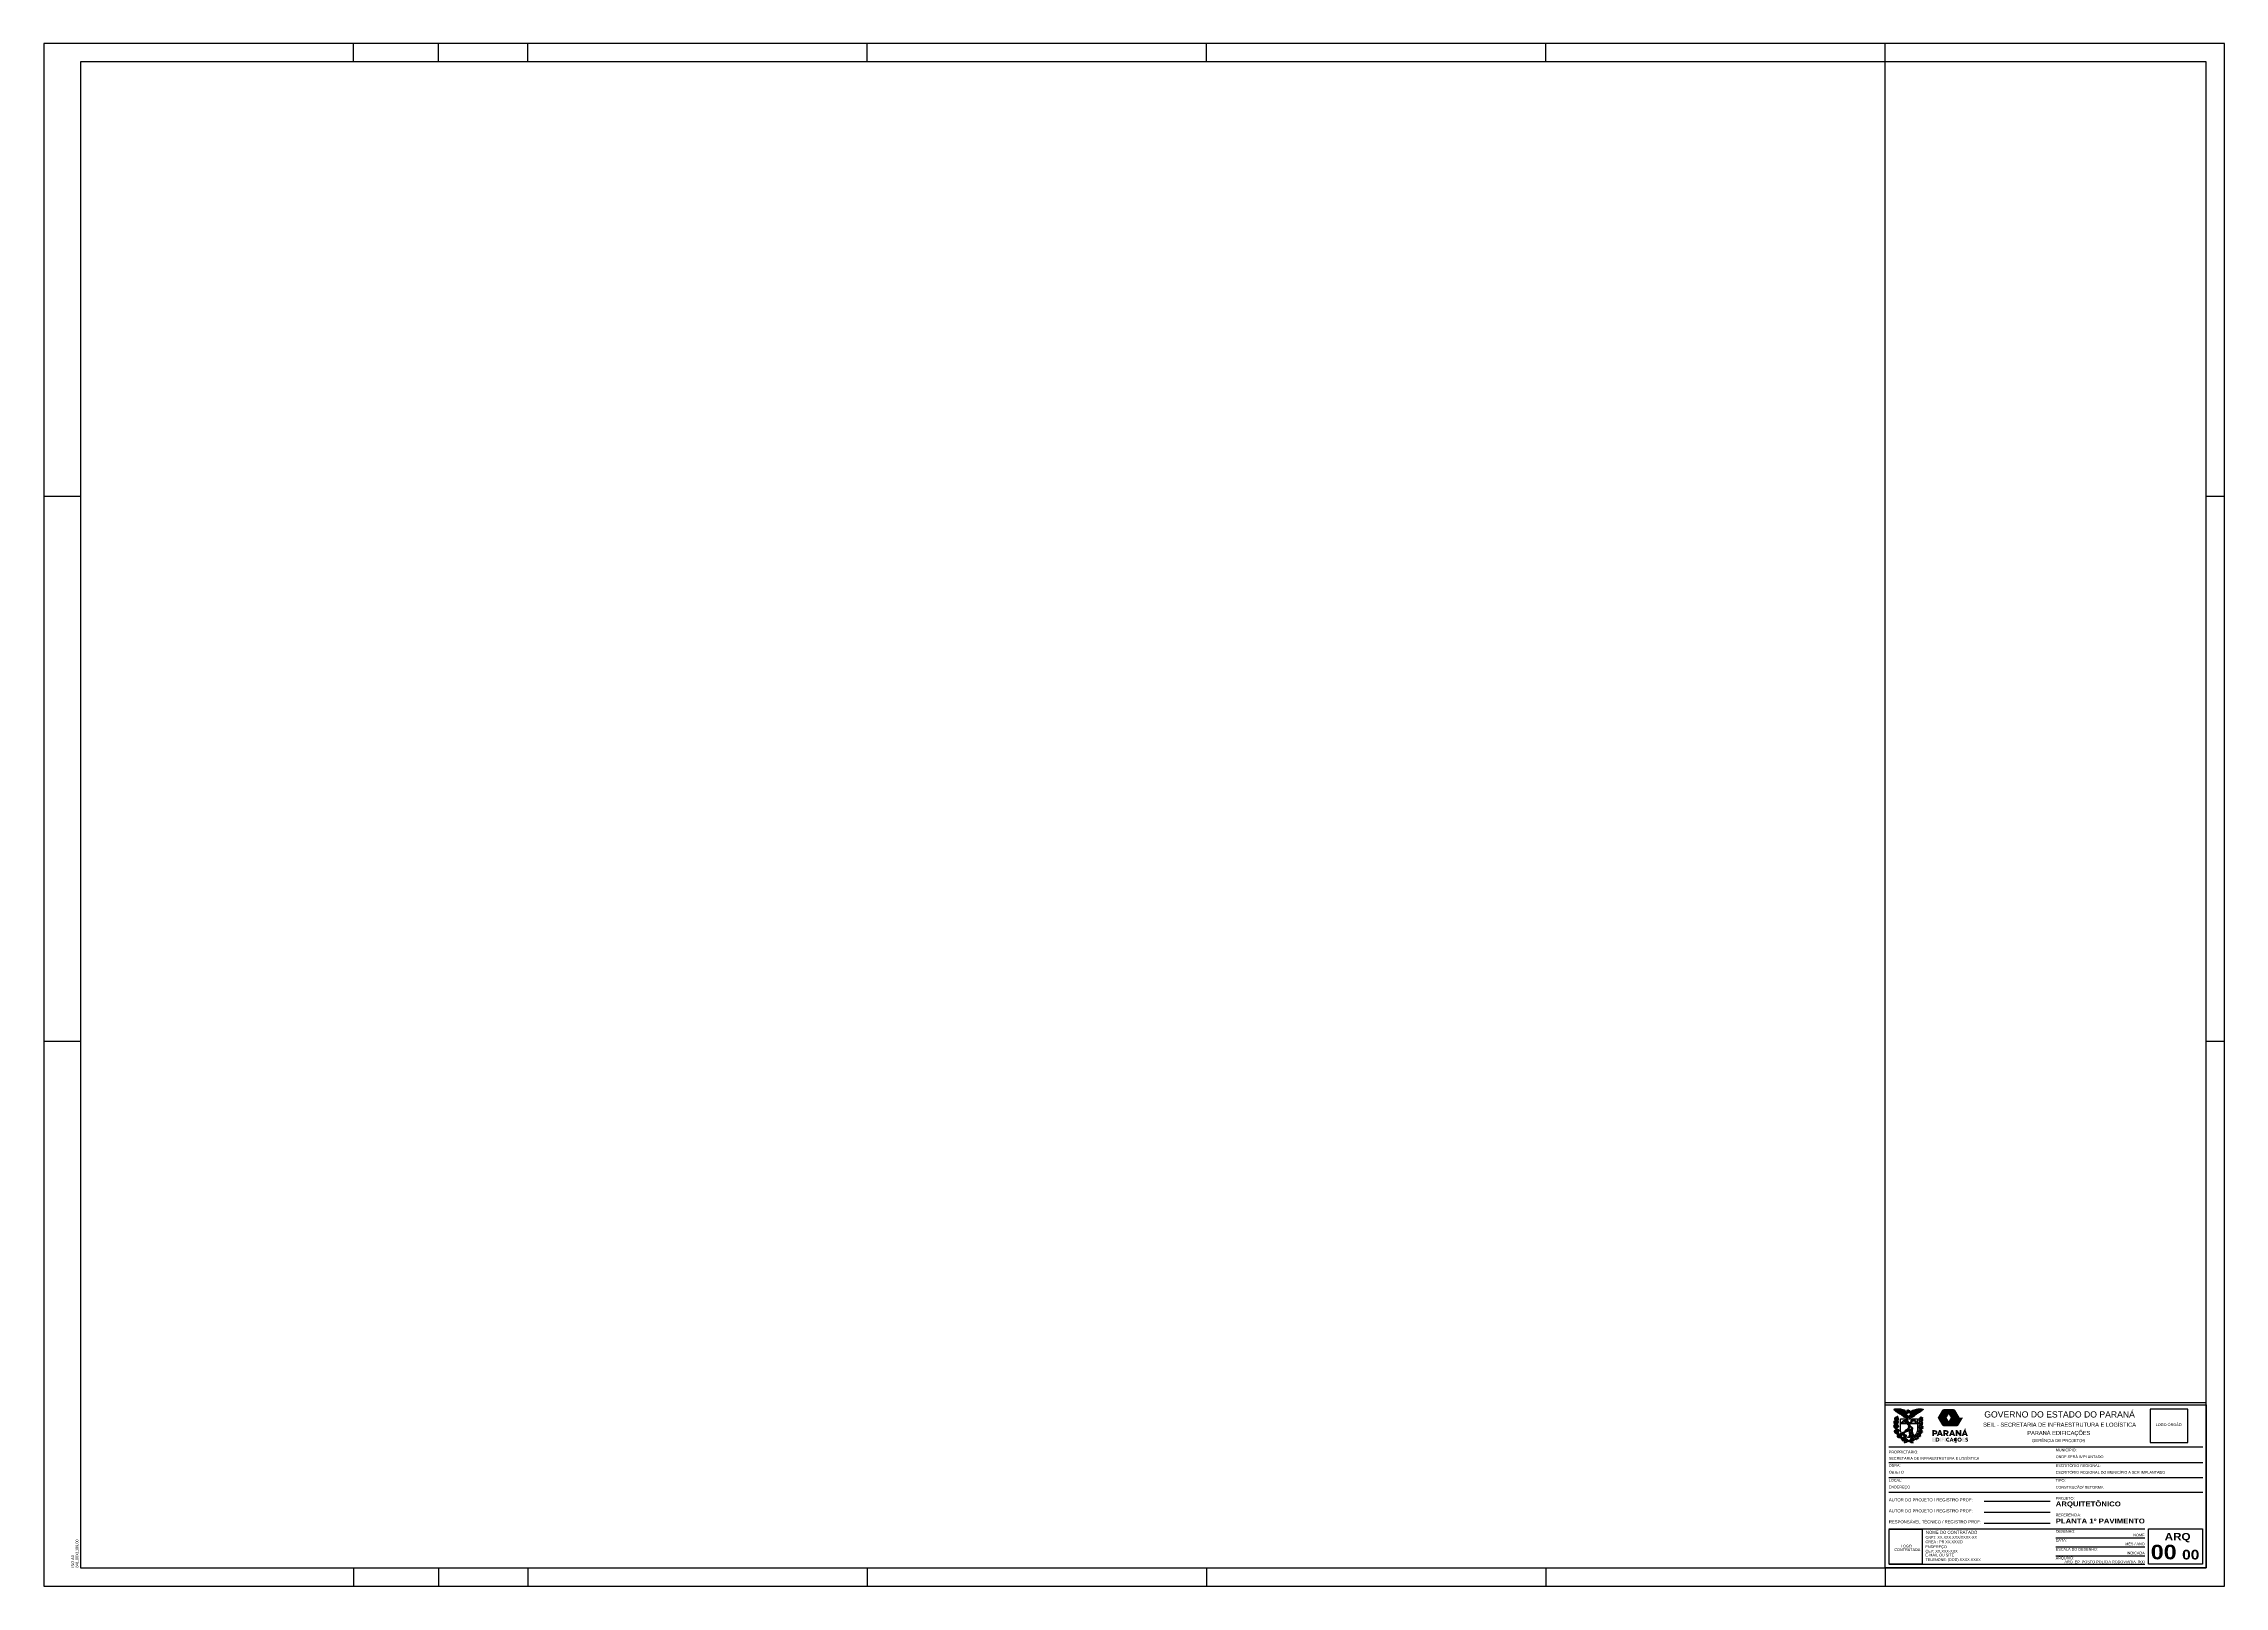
# Paper-space layout 'A0' of a CAD drawing. Header units: millimetres. Extents: x -364 to 825, y -1 to 840.
import ezdxf
from ezdxf.enums import TextEntityAlignment as Align

# ---------------------------------------------------------------- set-up
doc = ezdxf.new("R2010")
doc.units = ezdxf.units.MM
doc.layers.add('ARQ_Prancha', color=7, linetype='Continuous')
doc.layers.add('ARQ_Vista 01', color=1, linetype='Continuous')
doc.layers.add('HACHURA PARANÁ ED.', color=7, linetype='Continuous', true_color=0x002e99)
doc.layers.add('HACHURA PARANÁ ED. II', color=7, linetype='Continuous', true_color=0x3db700)
doc.styles.add('ARIAL', font='arial.ttf')
doc.styles.add('arial bold', font='')
doc.styles.add('DES-ROMANS', font='arial.ttf')
doc.styles.get('arial bold').set_extended_font_data('Arial Black')

# ---------------------------------------------------------------- blocks, each defined once
blk = doc.blocks.new('BRASÃO ESTADO PARANÁ')
at = {"layer": 'ARQ_Vista 01'}
for points in [[(3319, -31008), (3319, -31007), (3319, -31007), (3320, -31007), (3321, -31007), (3322, -31006), (3322, -31006), (3321, -31005), (3321, -31005), (3321, -31005), (3320, -31004), (3318, -31004), (3317, -31004), (3315, -31002), (3313, -31000), (3314, -31003), (3313, -31006), (3313, -31008), (3311, -31010), (3309, -31011), (3310, -31013), (3311, -31014), (3311, -31013), (3312, -31012), (3313, -31012), (3313, -31012), (3313, -31012), (3314, -31011), (3314, -31011), (3314, -31011), (3315, -31011), (3315, -31011), (3316, -31011), (3316, -31010), (3317, -31010), (3317, -31010), (3318, -31011), (3318, -31011), (3319, -31011), (3320, -31011), (3321, -31010), (3321, -31010), (3320, -31009), (3320, -31009), (3319, -31009)], [(3323, -30996), (3323, -30996), (3324, -30996), (3324, -30996), (3324, -30996), (3325, -30995), (3325, -30995), (3324, -30994), (3324, -30994), (3323, -30994), (3323, -30994), (3322, -30994), (3322, -30994), (3321, -30994), (3321, -30995), (3321, -30995), (3322, -30996), (3322, -30996)], [(3350, -31141), (3350, -31140), (3350, -31140), (3349, -31140), (3347, -31138), (3346, -31136), (3346, -31135), (3346, -31135), (3346, -31135), (3345, -31135), (3344, -31135), (3344, -31135), (3344, -31135), (3344, -31135), (3345, -31136), (3345, -31137), (3346, -31138), (3346, -31140), (3346, -31141), (3346, -31141), (3345, -31142), (3344, -31143), (3341, -31146), (3344, -31144), (3347, -31142)]]:
    blk.add_hatch(color=256, dxfattribs=at).paths.add_polyline_path(points)
h = blk.add_hatch(color=256, dxfattribs=at)
h.paths.add_polyline_path([(3304, -31082), (3305, -31083), (3305, -31084), (3306, -31085), (3307, -31087), (3307, -31087), (3308, -31088), (3309, -31089), (3310, -31089), (3311, -31089), (3312, -31090), (3313, -31091), (3314, -31092), (3316, -31093), (3317, -31093), (3318, -31094), (3320, -31095), (3321, -31096), (3322, -31096), (3322, -31096), (3322, -31095), (3320, -31094), (3318, -31092), (3319, -31091), (3319, -31090), (3318, -31089), (3316, -31087), (3314, -31086), (3312, -31085), (3311, -31083), (3309, -31081), (3309, -31079), (3308, -31078), (3307, -31078), (3306, -31076), (3306, -31075), (3305, -31075), (3305, -31074), (3305, -31073), (3305, -31072), (3307, -31070), (3302, -31073), (3299, -31075), (3301, -31077), (3302, -31078), (3302, -31079)])
h.paths.add_polyline_path([(3291, -31080), (3291, -31080), (3290, -31079), (3291, -31078), (3291, -31078), (3290, -31077), (3290, -31077), (3290, -31076), (3290, -31076), (3291, -31075), (3290, -31075), (3288, -31077), (3287, -31077), (3286, -31078), (3286, -31079), (3287, -31080), (3287, -31081), (3288, -31082), (3288, -31083), (3289, -31083), (3289, -31084), (3290, -31085), (3291, -31085), (3291, -31086), (3291, -31086), (3292, -31087), (3293, -31088), (3293, -31088), (3294, -31088), (3294, -31089), (3294, -31089), (3295, -31089), (3295, -31090), (3296, -31090), (3296, -31090), (3296, -31090), (3297, -31091), (3298, -31092), (3298, -31092), (3299, -31093), (3299, -31093), (3300, -31094), (3301, -31094), (3301, -31094), (3302, -31095), (3303, -31095), (3303, -31096), (3303, -31097), (3304, -31097), (3304, -31098), (3309, -31098), (3309, -31097), (3308, -31097), (3308, -31096), (3307, -31096), (3307, -31096), (3306, -31095), (3306, -31095), (3306, -31094), (3305, -31094), (3305, -31093), (3304, -31093), (3304, -31093), (3303, -31092), (3303, -31092), (3302, -31092), (3302, -31092), (3302, -31092), (3301, -31092), (3300, -31091), (3300, -31091), (3300, -31090), (3299, -31089), (3299, -31089), (3299, -31088), (3298, -31088), (3298, -31087), (3298, -31087), (3298, -31086), (3297, -31086), (3296, -31086), (3295, -31087), (3294, -31087), (3294, -31086), (3293, -31085), (3294, -31085), (3295, -31084), (3295, -31084), (3295, -31084), (3294, -31083), (3294, -31083), (3293, -31083), (3293, -31083), (3293, -31082), (3293, -31082), (3293, -31081), (3293, -31081), (3292, -31081)])
h.paths.add_polyline_path([(3275, -31087), (3276, -31086), (3276, -31085), (3277, -31085), (3277, -31084), (3277, -31083), (3278, -31083), (3278, -31082), (3278, -31081), (3278, -31080), (3278, -31079), (3279, -31077), (3279, -31076), (3279, -31077), (3277, -31079), (3276, -31080), (3275, -31082), (3274, -31083), (3271, -31085), (3270, -31086), (3268, -31088), (3267, -31089), (3267, -31090), (3266, -31091), (3265, -31091), (3263, -31093), (3260, -31095), (3256, -31096), (3256, -31096), (3256, -31098), (3284, -31098), (3284, -31097), (3283, -31096), (3282, -31095), (3282, -31095), (3282, -31095), (3282, -31094), (3281, -31094), (3280, -31093), (3279, -31094), (3279, -31094), (3278, -31094), (3277, -31094), (3277, -31094), (3277, -31093), (3278, -31092), (3279, -31092), (3280, -31092), (3280, -31091), (3280, -31091), (3279, -31091), (3278, -31090), (3277, -31090), (3276, -31090), (3275, -31089), (3275, -31088)])
h.paths.add_polyline_path([(3268, -31095), (3268, -31095), (3268, -31095), (3268, -31095), (3268, -31095), (3268, -31095), (3267, -31095), (3267, -31095), (3266, -31095), (3266, -31094), (3267, -31094), (3267, -31094), (3267, -31094), (3267, -31093), (3267, -31094), (3267, -31094), (3267, -31094), (3267, -31094), (3267, -31094), (3267, -31094), (3267, -31094), (3268, -31094), (3268, -31094), (3268, -31094), (3268, -31094), (3268, -31094), (3268, -31094), (3268, -31094), (3268, -31094), (3268, -31094), (3268, -31094), (3268, -31094), (3268, -31094), (3268, -31094), (3268, -31094), (3268, -31095), (3268, -31095)], flags=16)
h = blk.add_hatch(color=256, dxfattribs=at)
h.paths.add_polyline_path([(3324, -31117), (3323, -31117), (3324, -31118), (3324, -31118), (3326, -31119), (3326, -31119), (3326, -31118), (3326, -31117), (3325, -31117)])
h.paths.add_polyline_path([(3331, -31122), (3331, -31122), (3330, -31122), (3330, -31123), (3330, -31123), (3330, -31124), (3331, -31125), (3332, -31125), (3333, -31125), (3334, -31124), (3336, -31122), (3332, -31119), (3331, -31119), (3331, -31120), (3331, -31121)])
blk.add_line((3256, -31098), (3395, -31098), dxfattribs=at)
for points in [[(3241, -31190), (3241, -31190), (3241, -31190), (3240, -31190), (3240, -31190), (3240, -31190), (3240, -31190), (3240, -31190), (3239, -31189), (3239, -31189), (3239, -31189), (3239, -31189), (3239, -31189), (3239, -31189), (3239, -31189), (3239, -31189), (3239, -31189), (3239, -31189), (3239, -31188), (3239, -31188), (3239, -31188), (3239, -31188), (3238, -31188), (3238, -31188), (3238, -31188), (3238, -31188), (3238, -31188), (3238, -31188), (3238, -31188), (3238, -31187), (3238, -31187), (3238, -31187), (3239, -31187), (3239, -31187), (3239, -31187), (3239, -31187), (3239, -31187), (3239, -31187), (3239, -31187), (3239, -31187), (3239, -31187), (3239, -31187), (3239, -31187), (3239, -31187), (3239, -31187), (3240, -31187), (3240, -31187), (3240, -31187), (3240, -31187), (3240, -31187), (3240, -31187), (3240, -31187), (3240, -31187), (3240, -31187), (3241, -31187), (3241, -31187), (3241, -31187), (3241, -31187), (3241, -31187), (3241, -31187), (3241, -31187), (3241, -31187), (3241, -31187), (3241, -31187), (3241, -31187), (3242, -31187), (3242, -31187), (3242, -31187), (3242, -31187), (3242, -31187), (3242, -31187), (3242, -31187), (3242, -31187), (3242, -31187), (3242, -31187), (3242, -31186), (3242, -31186), (3242, -31186), (3242, -31186), (3243, -31186), (3243, -31186), (3243, -31186), (3243, -31185), (3243, -31185), (3243, -31185), (3243, -31185), (3243, -31185), (3243, -31185), (3242, -31185), (3242, -31184), (3242, -31184), (3242, -31184), (3242, -31184), (3242, -31184), (3242, -31184), (3242, -31184), (3242, -31184), (3242, -31184), (3242, -31184), (3242, -31183), (3241, -31183), (3241, -31183), (3241, -31183), (3241, -31183), (3241, -31183), (3241, -31183), (3241, -31184), (3241, -31184), (3241, -31184), (3240, -31184), (3240, -31184), (3240, -31184), (3240, -31184), (3240, -31184), (3240, -31184), (3240, -31184), (3240, -31184), (3240, -31184), (3240, -31184), (3239, -31184), (3239, -31184), (3239, -31184), (3239, -31184), (3239, -31184), (3239, -31184), (3239, -31184), (3239, -31184), (3239, -31184), (3239, -31184), (3239, -31184), (3238, -31184), (3238, -31184), (3238, -31184), (3238, -31184), (3238, -31184), (3238, -31184), (3238, -31184), (3238, -31184), (3238, -31184), (3238, -31184), (3238, -31184), (3238, -31184), (3237, -31184), (3237, -31184), (3237, -31184), (3237, -31184), (3237, -31184), (3237, -31184), (3237, -31184), (3237, -31184), (3237, -31184), (3237, -31184), (3237, -31184), (3237, -31183), (3237, -31183), (3237, -31183), (3237, -31183), (3237, -31183), (3237, -31183), (3237, -31183), (3237, -31183), (3237, -31183), (3237, -31183), (3237, -31183), (3237, -31182), (3237, -31182), (3237, -31182), (3237, -31182), (3237, -31182), (3237, -31182), (3238, -31182), (3238, -31182), (3238, -31182), (3238, -31182), (3238, -31182), (3238, -31182), (3238, -31182), (3238, -31182), (3238, -31182), (3239, -31182), (3239, -31182), (3239, -31182), (3239, -31182), (3239, -31182), (3239, -31182), (3239, -31181), (3240, -31181), (3240, -31181), (3240, -31181), (3240, -31181), (3240, -31181), (3240, -31181), (3240, -31181), (3240, -31181), (3241, -31181), (3241, -31180), (3241, -31180), (3241, -31180), (3241, -31180), (3241, -31180), (3241, -31180), (3241, -31180), (3241, -31179), (3241, -31179), (3241, -31179), (3241, -31179), (3241, -31179), (3241, -31179), (3241, -31179), (3241, -31178), (3241, -31178), (3241, -31178), (3241, -31178), (3241, -31178), (3240, -31178), (3240, -31178), (3240, -31178), (3240, -31178), (3240, -31178), (3240, -31178), (3240, -31178), (3240, -31177), (3240, -31177), (3240, -31177), (3240, -31177), (3240, -31177), (3239, -31177), (3239, -31177), (3239, -31178), (3239, -31178), (3239, -31178), (3239, -31178), (3239, -31178), (3239, -31178), (3239, -31178), (3238, -31178), (3238, -31178), (3238, -31178), (3238, -31178), (3238, -31178), (3238, -31178), (3238, -31178), (3238, -31178), (3238, -31178), (3238, -31178), (3238, -31178), (3238, -31178), (3237, -31178), (3237, -31179), (3237, -31179), (3237, -31179), (3237, -31179), (3237, -31179), (3237, -31179), (3237, -31179), (3237, -31179), (3237, -31179), (3237, -31179), (3237, -31179), (3237, -31179), (3237, -31178), (3237, -31178), (3237, -31178), (3236, -31178), (3236, -31178), (3236, -31178), (3236, -31178), (3236, -31178), (3236, -31178), (3236, -31178), (3236, -31178), (3236, -31178), (3236, -31177), (3236, -31177), (3236, -31177), (3236, -31177), (3236, -31177), (3236, -31177), (3236, -31177), (3237, -31176), (3237, -31176), (3237, -31176), (3237, -31176), (3237, -31175), (3238, -31175), (3238, -31175), (3238, -31174), (3239, -31174), (3239, -31174), (3239, -31174), (3239, -31173), (3239, -31173), (3239, -31173), (3239, -31173), (3239, -31173), (3239, -31173), (3239, -31173), (3239, -31173), (3239, -31172), (3239, -31172), (3240, -31172), (3240, -31172), (3240, -31172), (3240, -31172), (3240, -31172), (3240, -31172), (3240, -31172), (3240, -31171), (3240, -31171), (3240, -31171), (3241, -31171), (3241, -31171), (3241, -31171), (3241, -31171), (3241, -31170), (3241, -31170), (3241, -31170), (3242, -31170), (3242, -31170), (3242, -31170), (3242, -31170), (3242, -31170), (3242, -31170), (3242, -31170), (3242, -31169), (3242, -31169), (3242, -31169), (3242, -31169), (3242, -31169), (3242, -31169), (3242, -31169), (3242, -31169), (3242, -31168), (3242, -31168), (3242, -31168), (3242, -31168), (3242, -31168), (3242, -31168), (3242, -31167), (3243, -31167), (3243, -31167), (3243, -31167), (3243, -31167), (3243, -31167), (3243, -31166), (3243, -31166), (3243, -31166), (3243, -31166), (3243, -31166), (3243, -31166), (3243, -31166), (3243, -31166), (3243, -31165), (3243, -31165), (3243, -31165), (3243, -31165), (3243, -31165), (3243, -31165), (3243, -31165), (3243, -31165), (3243, -31165), (3243, -31165), (3243, -31165), (3243, -31165), (3243, -31165), (3243, -31165), (3243, -31165), (3243, -31165), (3243, -31165), (3243, -31165), (3243, -31164), (3243, -31164), (3243, -31164), (3243, -31164), (3243, -31164), (3243, -31164), (3243, -31164), (3243, -31164), (3243, -31164), (3243, -31164), (3243, -31164), (3243, -31164), (3243, -31164), (3243, -31164), (3243, -31164), (3243, -31164), (3243, -31163), (3243, -31163), (3243, -31163), (3243, -31163), (3243, -31163), (3243, -31163), (3243, -31163), (3244, -31163), (3244, -31163), (3244, -31162), (3244, -31162), (3244, -31162), (3244, -31162), (3244, -31162), (3244, -31162), (3244, -31162), (3244, -31162), (3244, -31162), (3244, -31162), (3244, -31162), (3244, -31162), (3244, -31161), (3244, -31161), (3244, -31161), (3244, -31161), (3244, -31161), (3244, -31161), (3244, -31161), (3244, -31161), (3244, -31161), (3244, -31161), (3244, -31161), (3244, -31161), (3244, -31161), (3244, -31161), (3244, -31161), (3244, -31161), (3244, -31161), (3244, -31161), (3244, -31161), (3244, -31161), (3244, -31161), (3244, -31161), (3244, -31161), (3244, -31161), (3244, -31160), (3244, -31160), (3244, -31160), (3244, -31160), (3244, -31160), (3244, -31160), (3245, -31160), (3245, -31160), (3245, -31160), (3245, -31160), (3245, -31159), (3245, -31159), (3245, -31159), (3245, -31159), (3245, -31159), (3245, -31159), (3245, -31159), (3245, -31159), (3245, -31159), (3245, -31159), (3245, -31159), (3245, -31159), (3245, -31159), (3245, -31159), (3245, -31159), (3244, -31159), (3244, -31159), (3244, -31158), (3244, -31158), (3244, -31158), (3244, -31158), (3244, -31158), (3244, -31158), (3244, -31158), (3244, -31158), (3244, -31158), (3244, -31158), (3244, -31158), (3244, -31158), (3244, -31158), (3244, -31157), (3244, -31157), (3244, -31157), (3244, -31157), (3244, -31157), (3244, -31157), (3244, -31157), (3244, -31157), (3244, -31156), (3244, -31156), (3244, -31156), (3244, -31156), (3244, -31156), (3244, -31156), (3244, -31156), (3244, -31156), (3244, -31156), (3244, -31155), (3244, -31155), (3244, -31155), (3244, -31155), (3244, -31155), (3244, -31155), (3244, -31155), (3244, -31155), (3244, -31155), (3244, -31155), (3244, -31155), (3244, -31155), (3244, -31155), (3244, -31155), (3244, -31155), (3244, -31154), (3244, -31154), (3244, -31154), (3244, -31154), (3244, -31154), (3244, -31154), (3243, -31154), (3243, -31154), (3243, -31154), (3243, -31154), (3243, -31154), (3243, -31154), (3243, -31154), (3243, -31154), (3243, -31153), (3243, -31153), (3243, -31153), (3243, -31153), (3243, -31153), (3243, -31153), (3243, -31153), (3242, -31153), (3242, -31153), (3242, -31153), (3242, -31153), (3242, -31153), (3242, -31153), (3242, -31153), (3242, -31153), (3242, -31153), (3242, -31153), (3242, -31152), (3242, -31152), (3242, -31152), (3242, -31152), (3241, -31152), (3241, -31152), (3241, -31152), (3241, -31152), (3241, -31152), (3241, -31152), (3241, -31152), (3241, -31152), (3241, -31151), (3241, -31151), (3241, -31151), (3241, -31151), (3241, -31151), (3241, -31151), (3241, -31151), (3241, -31151), (3241, -31151), (3241, -31151), (3241, -31151), (3241, -31150), (3240, -31150), (3240, -31150), (3240, -31150), (3240, -31150), (3240, -31150), (3240, -31150), (3240, -31150), (3240, -31150), (3240, -31150), (3240, -31150), (3239, -31150), (3239, -31150), (3239, -31150), (3239, -31150), (3239, -31150), (3239, -31150), (3239, -31150), (3239, -31150), (3239, -31150), (3239, -31150), (3238, -31150), (3238, -31150), (3238, -31150), (3238, -31150), (3238, -31150), (3238, -31150), (3238, -31150), (3238, -31150), (3237, -31150), (3237, -31150), (3237, -31150), (3237, -31150), (3237, -31150), (3237, -31150), (3237, -31150), (3237, -31150), (3236, -31150), (3236, -31150), (3236, -31151), (3236, -31151), (3236, -31151), (3236, -31151), (3236, -31151), (3236, -31151), (3236, -31151), (3236, -31151), (3235, -31152), (3235, -31152), (3235, -31152), (3235, -31152), (3235, -31152), (3235, -31152), (3235, -31152), (3235, -31152), (3234, -31152), (3234, -31152), (3234, -31152), (3234, -31152), (3234, -31152), (3233, -31152), (3233, -31152), (3233, -31152), (3233, -31152), (3233, -31152), (3233, -31152), (3233, -31152), (3233, -31152), (3232, -31151), (3232, -31151), (3232, -31151), (3232, -31151), (3232, -31151), (3232, -31151), (3232, -31151), (3231, -31151), (3231, -31151), (3231, -31151), (3231, -31151), (3231, -31151), (3231, -31151), (3231, -31151), (3230, -31151), (3230, -31151), (3230, -31151), (3230, -31151), (3230, -31151), (3230, -31151), (3230, -31151), (3230, -31151), (3230, -31152), (3230, -31152), (3230, -31152), (3230, -31152), (3230, -31152), (3229, -31152), (3229, -31152), (3229, -31152), (3229, -31152), (3229, -31152), (3229, -31152), (3229, -31152), (3229, -31152), (3228, -31152), (3228, -31152), (3228, -31152), (3228, -31152), (3228, -31152), (3227, -31152), (3227, -31152), (3227, -31152), (3227, -31152), (3227, -31152), (3227, -31152), (3226, -31152), (3226, -31152), (3226, -31152), (3226, -31152), (3226, -31151), (3226, -31151), (3226, -31151), (3226, -31151), (3226, -31151), (3225, -31151), (3225, -31151), (3225, -31150), (3225, -31150), (3225, -31150), (3225, -31150), (3225, -31150), (3225, -31150), (3225, -31149), (3225, -31149), (3225, -31149), (3225, -31149), (3225, -31149), (3225, -31149), (3226, -31148), (3226, -31148), (3226, -31148), (3226, -31148), (3226, -31148), (3226, -31148), (3226, -31148), (3226, -31148), (3227, -31148), (3227, -31148), (3227, -31148), (3227, -31148), (3228, -31147), (3228, -31147), (3228, -31147), (3228, -31147), (3228, -31147), (3229, -31147), (3229, -31147), (3229, -31147), (3229, -31146), (3229, -31146), (3229, -31146), (3229, -31146), (3229, -31146), (3229, -31146), (3229, -31145), (3229, -31145), (3229, -31145), (3229, -31145), (3229, -31145), (3229, -31145), (3229, -31145), (3228, -31144), (3228, -31144), (3228, -31144), (3228, -31144), (3228, -31144), (3228, -31144), (3228, -31144), (3228, -31144), (3228, -31144), (3227, -31144), (3227, -31144), (3227, -31145), (3227, -31145), (3227, -31145), (3227, -31145), (3227, -31145), (3227, -31145), (3226, -31145), (3226, -31145), (3226, -31145), (3226, -31145), (3226, -31145), (3226, -31145), (3225, -31145), (3225, -31145), (3225, -31145), (3225, -31145), (3225, -31145), (3225, -31145), (3225, -31145), (3225, -31145), (3225, -31145), (3225, -31145), (3224, -31145), (3224, -31144), (3224, -31144), (3225, -31144), (3225, -31144), (3225, -31144), (3225, -31144), (3225, -31143), (3225, -31143), (3225, -31143), (3225, -31143), (3225, -31143), (3225, -31143), (3225, -31143), (3226, -31143), (3226, -31143), (3226, -31143), (3226, -31143), (3226, -31143), (3227, -31143), (3227, -31143), (3227, -31143), (3227, -31142), (3228, -31142), (3228, -31142), (3228, -31142), (3228, -31142), (3228, -31142), (3228, -31142), (3228, -31141), (3228, -31141), (3228, -31141), (3228, -31141), (3228, -31141), (3228, -31140), (3228, -31140), (3228, -31140), (3228, -31140), (3228, -31140), (3228, -31139), (3228, -31139), (3228, -31139), (3228, -31139), (3228, -31139), (3228, -31139), (3228, -31139), (3227, -31139), (3227, -31139), (3227, -31139), (3227, -31139), (3227, -31139), (3227, -31139), (3227, -31139), (3227, -31139), (3227, -31139), (3227, -31139), (3226, -31139), (3226, -31139), (3226, -31139), (3226, -31139), (3226, -31139), (3226, -31139), (3226, -31140), (3226, -31140), (3226, -31140), (3226, -31140), (3226, -31140), (3226, -31140), (3226, -31140), (3226, -31140), (3226, -31140), (3226, -31141), (3225, -31141), (3225, -31141), (3225, -31141), (3225, -31141), (3225, -31141), (3225, -31141), (3225, -31141), (3225, -31141), (3225, -31141), (3225, -31141), (3225, -31142), (3225, -31142), (3225, -31142), (3225, -31142), (3225, -31142), (3225, -31142), (3225, -31142), (3224, -31142), (3224, -31142), (3224, -31142), (3224, -31142), (3224, -31142), (3224, -31142), (3224, -31142), (3224, -31142), (3224, -31142), (3224, -31141), (3224, -31141), (3224, -31141), (3224, -31141), (3224, -31141), (3224, -31141), (3224, -31141), (3224, -31140), (3224, -31140), (3224, -31140), (3224, -31140), (3224, -31139), (3224, -31139), (3224, -31139), (3224, -31139), (3224, -31139), (3224, -31138), (3224, -31138), (3224, -31138), (3224, -31138), (3224, -31138), (3224, -31137), (3224, -31137), (3224, -31137), (3224, -31137), (3225, -31137), (3225, -31136), (3225, -31136), (3225, -31136), (3225, -31136), (3226, -31136), (3226, -31135), (3226, -31135), (3226, -31135), (3227, -31135), (3227, -31135), (3227, -31134), (3228, -31134), (3228, -31134), (3228, -31134), (3229, -31134), (3229, -31134), (3229, -31133), (3229, -31133), (3230, -31133), (3230, -31133), (3230, -31132), (3231, -31132), (3231, -31132), (3231, -31132), (3231, -31132), (3232, -31131), (3232, -31131), (3232, -31131), (3233, -31131), (3233, -31131), (3233, -31131), (3233, -31131), (3234, -31130), (3234, -31130), (3234, -31130), (3234, -31130), (3234, -31130), (3235, -31130), (3235, -31130), (3235, -31130), (3235, -31130), (3235, -31130), (3235, -31129), (3235, -31129), (3235, -31129), (3235, -31129), (3235, -31129), (3235, -31129), (3236, -31129), (3236, -31129), (3236, -31129), (3236, -31129), (3236, -31128), (3236, -31128), (3236, -31128), (3236, -31128), (3236, -31128), (3236, -31128), (3236, -31128), (3236, -31128), (3237, -31128), (3237, -31128), (3237, -31127), (3237, -31127), (3237, -31127), (3237, -31127), (3237, -31127), (3237, -31127), (3237, -31127), (3237, -31127), (3237, -31126), (3237, -31126), (3237, -31126), (3238, -31126), (3238, -31126), (3238, -31126), (3238, -31126), (3238, -31126), (3238, -31126), (3239, -31125), (3239, -31125), (3239, -31125), (3239, -31125), (3239, -31125), (3239, -31125), (3240, -31125), (3240, -31125), (3240, -31125), (3240, -31125), (3240, -31125), (3240, -31125), (3240, -31125), (3240, -31124), (3240, -31124), (3240, -31124), (3240, -31124), (3240, -31124), (3240, -31124), (3240, -31124), (3240, -31124), (3240, -31124), (3240, -31124), (3240, -31124), (3240, -31124), (3240, -31123), (3240, -31123), (3240, -31123), (3240, -31123), (3240, -31123), (3240, -31123), (3240, -31123), (3240, -31123), (3240, -31123), (3240, -31123), (3240, -31123), (3240, -31123), (3240, -31123), (3240, -31123), (3241, -31122), (3241, -31122), (3241, -31122), (3241, -31122), (3241, -31122), (3241, -31122), (3241, -31122), (3241, -31122), (3241, -31122), (3241, -31122), (3241, -31122), (3241, -31122), (3241, -31122), (3241, -31122), (3241, -31122), (3241, -31122), (3241, -31122), (3240, -31121), (3240, -31121), (3240, -31121), (3240, -31121), (3240, -31121), (3240, -31121), (3240, -31121), (3240, -31121), (3240, -31121), (3240, -31121), (3240, -31121), (3240, -31121), (3240, -31121), (3240, -31121), (3240, -31121), (3240, -31121), (3239, -31120), (3239, -31120), (3239, -31120), (3239, -31120), (3239, -31120), (3239, -31120), (3239, -31120), (3239, -31120), (3239, -31120), (3239, -31120), (3239, -31120), (3239, -31120), (3239, -31120), (3239, -31120), (3239, -31119), (3239, -31119), (3239, -31119), (3239, -31119), (3239, -31119), (3239, -31119), (3239, -31119), (3239, -31118), (3239, -31118), (3239, -31118), (3239, -31118), (3239, -31117), (3239, -31117), (3239, -31117), (3239, -31117), (3239, -31117), (3239, -31116), (3239, -31116), (3239, -31116), (3239, -31116), (3239, -31116), (3239, -31116), (3239, -31116), (3239, -31115), (3239, -31115), (3239, -31115), (3239, -31115), (3238, -31115), (3238, -31115), (3238, -31115), (3238, -31115), (3238, -31115), (3238, -31115), (3238, -31115), (3238, -31115), (3238, -31115), (3238, -31115), (3238, -31114), (3238, -31114), (3238, -31114), (3238, -31114), (3238, -31114), (3238, -31114), (3238, -31114), (3238, -31114), (3238, -31114), (3238, -31113), (3238, -31113), (3238, -31113), (3238, -31113), (3238, -31113), (3238, -31113), (3238, -31113), (3238, -31113), (3237, -31113), (3237, -31113), (3237, -31113), (3237, -31113), (3237, -31113), (3237, -31112), (3237, -31112), (3237, -31112), (3237, -31112), (3237, -31112), (3237, -31112), (3237, -31112), (3237, -31112), (3237, -31112), (3237, -31112), (3237, -31112), (3236, -31112), (3236, -31112), (3236, -31112), (3236, -31112), (3236, -31112), (3236, -31112), (3236, -31112), (3236, -31112), (3235, -31112), (3235, -31112), (3235, -31112), (3235, -31112), (3234, -31112), (3234, -31112), (3234, -31112), (3234, -31112), (3233, -31112), (3233, -31112), (3233, -31112), (3233, -31112), (3232, -31112), (3232, -31112), (3232, -31112), (3232, -31112), (3232, -31112), (3232, -31112), (3232, -31112), (3231, -31112), (3231, -31112), (3231, -31112), (3231, -31112), (3231, -31112), (3231, -31112), (3231, -31112), (3230, -31112), (3230, -31111), (3230, -31111), (3230, -31111), (3230, -31111), (3230, -31111), (3230, -31111), (3230, -31111), (3229, -31111), (3229, -31111), (3229, -31111), (3229, -31111), (3229, -31111), (3229, -31111), (3229, -31111), (3229, -31111), (3229, -31111), (3229, -31111), (3228, -31111), (3228, -31111), (3228, -31111), (3228, -31111), (3228, -31111), (3228, -31111), (3228, -31111), (3228, -31111), (3228, -31111), (3227, -31111), (3227, -31112), (3227, -31112), (3227, -31112), (3227, -31112), (3226, -31112), (3226, -31112), (3226, -31112), (3226, -31112), (3226, -31112), (3225, -31112), (3225, -31112), (3225, -31111), (3225, -31111), (3225, -31111), (3225, -31111), (3224, -31111), (3224, -31111), (3224, -31111), (3224, -31111), (3224, -31111), (3223, -31111), (3223, -31111), (3223, -31111), (3223, -31111), (3223, -31111), (3223, -31111), (3223, -31111), (3222, -31111), (3222, -31110), (3222, -31110), (3222, -31110), (3222, -31110), (3222, -31110), (3222, -31110), (3222, -31110), (3222, -31110), (3222, -31110), (3222, -31109), (3222, -31109), (3222, -31109), (3222, -31109), (3222, -31109), (3222, -31109), (3222, -31109), (3222, -31109), (3222, -31109), (3222, -31109), (3222, -31109), (3222, -31108), (3222, -31108), (3222, -31108), (3222, -31108), (3222, -31108), (3222, -31108), (3223, -31108), (3223, -31108), (3223, -31108), (3223, -31108), (3223, -31108), (3223, -31108), (3223, -31108), (3223, -31108), (3224, -31108), (3224, -31108), (3224, -31108), (3224, -31108), (3224, -31108), (3224, -31108), (3225, -31108), (3225, -31108), (3225, -31108), (3225, -31108), (3225, -31108), (3225, -31108), (3226, -31108), (3226, -31108), (3226, -31108), (3226, -31108), (3226, -31108), (3226, -31108), (3227, -31108), (3227, -31108), (3227, -31108), (3227, -31108), (3227, -31108), (3227, -31107), (3227, -31107), (3227, -31107), (3227, -31107), (3227, -31107), (3227, -31107), (3227, -31107), (3227, -31106), (3227, -31106), (3227, -31106), (3227, -31106), (3227, -31106), (3227, -31106), (3227, -31106), (3227, -31105), (3227, -31105), (3227, -31105), (3227, -31105), (3227, -31105), (3227, -31105), (3227, -31105), (3227, -31105), (3227, -31105), (3227, -31105), (3227, -31105), (3226, -31105), (3226, -31105), (3226, -31105), (3226, -31105), (3226, -31105), (3225, -31105), (3225, -31105), (3225, -31105), (3225, -31105), (3225, -31105), (3225, -31105), (3225, -31105), (3225, -31105), (3225, -31105), (3224, -31105), (3224, -31105), (3224, -31105), (3224, -31105), (3224, -31106), (3224, -31106), (3224, -31106), (3224, -31106), (3224, -31106), (3224, -31106), (3224, -31106), (3224, -31106), (3224, -31106), (3223, -31106), (3223, -31106), (3223, -31106), (3223, -31106), (3223, -31106), (3223, -31106), (3223, -31106), (3223, -31106), (3223, -31106), (3223, -31106), (3223, -31106), (3223, -31106), (3223, -31106), (3223, -31106), (3223, -31106), (3223, -31106), (3222, -31106), (3222, -31106), (3222, -31106), (3222, -31106), (3222, -31105), (3222, -31105), (3222, -31105), (3222, -31105), (3222, -31105), (3222, -31105), (3222, -31105), (3223, -31105), (3223, -31105), (3223, -31104), (3223, -31104), (3223, -31104), (3223, -31104), (3223, -31104), (3223, -31104), (3223, -31104), (3223, -31104), (3223, -31104), (3224, -31104), (3224, -31104), (3224, -31104), (3224, -31104), (3224, -31103), (3224, -31103), (3225, -31103), (3225, -31103), (3225, -31103), (3225, -31103), (3225, -31103), (3225, -31103), (3226, -31103), (3226, -31103), (3226, -31103), (3226, -31103), (3226, -31103), (3226, -31103), (3226, -31103), (3227, -31103), (3227, -31103), (3227, -31102), (3227, -31102), (3227, -31102), (3228, -31102), (3228, -31102), (3228, -31102), (3228, -31102), (3229, -31102), (3229, -31102), (3229, -31102), (3229, -31102), (3229, -31102), (3230, -31102), (3230, -31102), (3230, -31102), (3230, -31102), (3230, -31102), (3230, -31102), (3230, -31102), (3230, -31102), (3231, -31102), (3231, -31102), (3231, -31101), (3231, -31101), (3231, -31101), (3231, -31101), (3231, -31101), (3231, -31101), (3231, -31101), (3231, -31101), (3231, -31101), (3231, -31101), (3231, -31101), (3231, -31101), (3231, -31101), (3231, -31101), (3231, -31101), (3231, -31100), (3232, -31100), (3232, -31100), (3232, -31100), (3232, -31100), (3232, -31100), (3232, -31100), (3232, -31100), (3232, -31100), (3232, -31100), (3232, -31100), (3232, -31100), (3233, -31100), (3233, -31100), (3233, -31100), (3233, -31100), (3233, -31100), (3233, -31099), (3233, -31099), (3233, -31099), (3233, -31099), (3234, -31099), (3234, -31099), (3234, -31099), (3234, -31099), (3234, -31099), (3234, -31099), (3234, -31099), (3234, -31098), (3234, -31098), (3234, -31098), (3234, -31098), (3235, -31098), (3235, -31098), (3235, -31097), (3235, -31097), (3235, -31097), (3235, -31097), (3235, -31097), (3235, -31097), (3235, -31096), (3235, -31096), (3235, -31096), (3235, -31096), (3235, -31096), (3235, -31096), (3235, -31096), (3235, -31095), (3235, -31095), (3235, -31095), (3236, -31095), (3236, -31095), (3236, -31095), (3236, -31095), (3236, -31095), (3236, -31094), (3236, -31094), (3237, -31094), (3237, -31094), (3237, -31094), (3237, -31094), (3237, -31094), (3237, -31093), (3237, -31093), (3237, -31093), (3238, -31093), (3238, -31093), (3238, -31093), (3238, -31092), (3238, -31092), (3238, -31092), (3238, -31092), (3238, -31091), (3238, -31091), (3238, -31091), (3238, -31091), (3238, -31091), (3238, -31091), (3238, -31091), (3238, -31090), (3238, -31090), (3238, -31090), (3238, -31090), (3239, -31090), (3239, -31090), (3239, -31090), (3239, -31090), (3239, -31090), (3239, -31090), (3239, -31090), (3239, -31089), (3239, -31089), (3240, -31089), (3240, -31089), (3240, -31089), (3240, -31089), (3240, -31089), (3240, -31088), (3240, -31088), (3240, -31088), (3240, -31088), (3240, -31088), (3240, -31087), (3240, -31087), (3240, -31087), (3240, -31087), (3240, -31087), (3240, -31087), (3240, -31086), (3240, -31086), (3240, -31086), (3240, -31086), (3240, -31086), (3239, -31086), (3239, -31086), (3239, -31086), (3239, -31086), (3239, -31086), (3239, -31086), (3239, -31085), (3239, -31085), (3239, -31085), (3239, -31085), (3239, -31085), (3239, -31085), (3239, -31085), (3239, -31085), (3239, -31085), (3239, -31085), (3239, -31085), (3239, -31084), (3239, -31084), (3239, -31084), (3239, -31084), (3239, -31084), (3239, -31083), (3239, -31083), (3239, -31083), (3239, -31083), (3239, -31083), (3239, -31082), (3239, -31082), (3239, -31082), (3239, -31082), (3239, -31082), (3239, -31082), (3239, -31081), (3239, -31081), (3239, -31081), (3239, -31081), (3239, -31081), (3238, -31081), (3238, -31081), (3238, -31081), (3238, -31081), (3238, -31081), (3237, -31081), (3237, -31081), (3237, -31081), (3237, -31081), (3237, -31081), (3236, -31081), (3236, -31080), (3236, -31080), (3236, -31080), (3235, -31080), (3235, -31080), (3235, -31080), (3235, -31080), (3235, -31080), (3234, -31080), (3234, -31080), (3234, -31081), (3234, -31081), (3234, -31081), (3234, -31081), (3233, -31081), (3233, -31081), (3233, -31081), (3233, -31081), (3233, -31081), (3233, -31081), (3233, -31081), (3233, -31081), (3233, -31081), (3233, -31081), (3232, -31081), (3232, -31081), (3232, -31081), (3232, -31081), (3232, -31081), (3232, -31081), (3232, -31081), (3232, -31080), (3232, -31080), (3232, -31080), (3232, -31080), (3232, -31080), (3232, -31080), (3232, -31080), (3232, -31080), (3231, -31080), (3231, -31080), (3231, -31080), (3231, -31080), (3231, -31080), (3231, -31080), (3231, -31080), (3230, -31080), (3230, -31080), (3230, -31080), (3230, -31080), (3230, -31080), (3230, -31080), (3230, -31080), (3229, -31080), (3229, -31080), (3229, -31080), (3229, -31081), (3229, -31081), (3229, -31081), (3229, -31081), (3228, -31081), (3228, -31081), (3228, -31081), (3228, -31081), (3228, -31081), (3228, -31081), (3227, -31081), (3227, -31081), (3227, -31081), (3227, -31081), (3227, -31081), (3227, -31081), (3226, -31081), (3226, -31080), (3226, -31080), (3226, -31080), (3226, -31080), (3226, -31080), (3226, -31080), (3226, -31080), (3226, -31080), (3225, -31080), (3225, -31080), (3225, -31080), (3225, -31080), (3225, -31079), (3225, -31079), (3225, -31079), (3224, -31079), (3224, -31079), (3224, -31079), (3224, -31079), (3224, -31079), (3224, -31079), (3224, -31079), (3225, -31078), (3225, -31078), (3225, -31078), (3225, -31078), (3225, -31078), (3225, -31078), (3226, -31078), (3226, -31078), (3226, -31078), (3226, -31078), (3226, -31078), (3227, -31078), (3227, -31078), (3227, -31078), (3227, -31078), (3227, -31077), (3228, -31077), (3228, -31077), (3228, -31077), (3228, -31077), (3228, -31076), (3228, -31076), (3229, -31076), (3229, -31076), (3229, -31075), (3229, -31075), (3229, -31075), (3229, -31075), (3229, -31075), (3229, -31074), (3229, -31074), (3229, -31074), (3230, -31074), (3230, -31074), (3230, -31074), (3230, -31074), (3230, -31073), (3231, -31073), (3231, -31073), (3231, -31073), (3231, -31073), (3232, -31073), (3232, -31073), (3232, -31073), (3232, -31073), (3232, -31073), (3233, -31072), (3233, -31072), (3233, -31072), (3233, -31072), (3234, -31072), (3234, -31072), (3234, -31072), (3235, -31071), (3235, -31071), (3235, -31071), (3235, -31071), (3236, -31071), (3236, -31071), (3236, -31070), (3236, -31070), (3237, -31070), (3237, -31070), (3237, -31070), (3237, -31070), (3238, -31069), (3238, -31069), (3238, -31069), (3238, -31069), (3239, -31069), (3239, -31068), (3239, -31068), (3239, -31068), (3240, -31068), (3240, -31067), (3240, -31067), (3240, -31067), (3240, -31067), (3240, -31066), (3241, -31066), (3241, -31066), (3241, -31066), (3241, -31065), (3241, -31065), (3241, -31065), (3241, -31065), (3241, -31064), (3241, -31064), (3241, -31064), (3241, -31064), (3241, -31064), (3241, -31063), (3241, -31063), (3241, -31063), (3241, -31063), (3241, -31063), (3241, -31063), (3241, -31063), (3241, -31062), (3241, -31062), (3241, -31062), (3241, -31062), (3241, -31062), (3241, -31062), (3241, -31062), (3241, -31062), (3241, -31062), (3241, -31062), (3241, -31062), (3241, -31062), (3241, -31062), (3241, -31062), (3241, -31062), (3241, -31061), (3241, -31061), (3241, -31061), (3241, -31061), (3241, -31061), (3242, -31061), (3242, -31061), (3242, -31061), (3242, -31060), (3242, -31060), (3242, -31060), (3242, -31060), (3242, -31060), (3241, -31060), (3241, -31059), (3241, -31059), (3241, -31059), (3241, -31059), (3241, -31059), (3241, -31059), (3241, -31059), (3241, -31059), (3241, -31059), (3241, -31059), (3241, -31058), (3240, -31058), (3240, -31058), (3240, -31058), (3240, -31058), (3240, -31058), (3240, -31057), (3240, -31057), (3240, -31057), (3240, -31057), (3240, -31057), (3240, -31056), (3240, -31056), (3240, -31056), (3240, -31056), (3240, -31055), (3240, -31055), (3240, -31055), (3240, -31055), (3240, -31055), (3240, -31055), (3240, -31055), (3240, -31054), (3240, -31054), (3240, -31054), (3239, -31054), (3239, -31054), (3239, -31054), (3239, -31054), (3239, -31054), (3239, -31054), (3239, -31054), (3239, -31054), (3238, -31054), (3238, -31054), (3238, -31054), (3238, -31054), (3238, -31054), (3238, -31054), (3237, -31054), (3237, -31054), (3237, -31054), (3237, -31054), (3237, -31054), (3236, -31055), (3236, -31055), (3236, -31055), (3236, -31055), (3235, -31055), (3235, -31055), (3235, -31055), (3234, -31055), (3234, -31055), (3234, -31055), (3233, -31055), (3233, -31055), (3233, -31055), (3233, -31055), (3232, -31055), (3232, -31055), (3232, -31054), (3232, -31054), (3232, -31054), (3232, -31054), (3232, -31054), (3231, -31054), (3231, -31054), (3231, -31054), (3231, -31054), (3231, -31053), (3231, -31053), (3231, -31053), (3231, -31053), (3231, -31053), (3231, -31053), (3231, -31053), (3231, -31053), (3231, -31053), (3231, -31053), (3231, -31052), (3231, -31052), (3231, -31052), (3231, -31052), (3231, -31052), (3231, -31052), (3231, -31052), (3231, -31052), (3231, -31052), (3231, -31052), (3231, -31051), (3231, -31051), (3231, -31051), (3232, -31051), (3232, -31051), (3232, -31051), (3232, -31050), (3232, -31050), (3232, -31050), (3232, -31050), (3232, -31050), (3232, -31050), (3232, -31050), (3232, -31050), (3232, -31050), (3232, -31050), (3232, -31050), (3232, -31049), (3233, -31049), (3233, -31049), (3233, -31049), (3233, -31049), (3233, -31049), (3233, -31049), (3234, -31049), (3234, -31049), (3234, -31049), (3234, -31049), (3234, -31049), (3235, -31049), (3235, -31049), (3235, -31049), (3235, -31049), (3235, -31049), (3235, -31049), (3235, -31048), (3235, -31048), (3235, -31048), (3235, -31048), (3235, -31048), (3236, -31048), (3236, -31048), (3236, -31048), (3236, -31047), (3236, -31047), (3236, -31047), (3236, -31047), (3236, -31047), (3236, -31047), (3236, -31047), (3236, -31046), (3236, -31046), (3236, -31046), (3236, -31046), (3236, -31046), (3235, -31046), (3235, -31046), (3235, -31046), (3235, -31046), (3235, -31046), (3235, -31046), (3235, -31046), (3235, -31045), (3235, -31045), (3235, -31045), (3235, -31045), (3234, -31045), (3234, -31045), (3234, -31045), (3234, -31045), (3234, -31045), (3234, -31045), (3233, -31045), (3233, -31045), (3233, -31046), (3233, -31046), (3233, -31046), (3232, -31046), (3232, -31046), (3232, -31046), (3232, -31046), (3232, -31046), (3232, -31046), (3231, -31047), (3231, -31047), (3231, -31047), (3231, -31047), (3231, -31047), (3231, -31047), (3231, -31048), (3231, -31048), (3231, -31048), (3231, -31048), (3231, -31048), (3231, -31048), (3231, -31049), (3231, -31049), (3231, -31049), (3231, -31049), (3231, -31049), (3230, -31049), (3230, -31049), (3230, -31049), (3230, -31049), (3230, -31049), (3230, -31050), (3230, -31050), (3230, -31050), (3230, -31050), (3230, -31050), (3230, -31050), (3229, -31050), (3229, -31050), (3229, -31050), (3229, -31050), (3229, -31049), (3229, -31049), (3229, -31049), (3229, -31049), (3229, -31049), (3229, -31049), (3229, -31049), (3229, -31048), (3229, -31048), (3229, -31048), (3229, -31048), (3229, -31048), (3229, -31047), (3229, -31047), (3229, -31047), (3229, -31047), (3229, -31046), (3229, -31046), (3230, -31046), (3230, -31046), (3230, -31045), (3230, -31045), (3230, -31045), (3230, -31045), (3230, -31044), (3231, -31044), (3231, -31044), (3231, -31044), (3231, -31044), (3231, -31044), (3231, -31043), (3232, -31043), (3232, -31043), (3232, -31043), (3232, -31043), (3232, -31043), (3233, -31043), (3233, -31042), (3233, -31042), (3233, -31042), (3233, -31042), (3233, -31042), (3233, -31042), (3233, -31042), (3233, -31042), (3233, -31042), (3234, -31041), (3234, -31041), (3234, -31041), (3234, -31041), (3234, -31041), (3233, -31041), (3233, -31041), (3233, -31041), (3233, -31041), (3233, -31041), (3233, -31040), (3233, -31040), (3233, -31040), (3233, -31040), (3233, -31040), (3233, -31040), (3232, -31040), (3232, -31040), (3232, -31040), (3232, -31040), (3232, -31041), (3231, -31041), (3231, -31041), (3231, -31041), (3231, -31041), (3231, -31041), (3230, -31041), (3230, -31041), (3230, -31042), (3230, -31042), (3230, -31042), (3230, -31042), (3230, -31042), (3229, -31043), (3229, -31043), (3229, -31043), (3229, -31043), (3229, -31043), (3229, -31044), (3229, -31044), (3229, -31044), (3229, -31044), (3229, -31044), (3229, -31044), (3229, -31045), (3229, -31045), (3229, -31045), (3229, -31045), (3229, -31045), (3229, -31046), (3229, -31046), (3229, -31046), (3229, -31047), (3228, -31047), (3228, -31047), (3228, -31047), (3228, -31047), (3228, -31048), (3228, -31048), (3228, -31048), (3228, -31048), (3228, -31048), (3228, -31048), (3228, -31048), (3227, -31048), (3227, -31048), (3227, -31048), (3227, -31048), (3227, -31048), (3227, -31048), (3227, -31047), (3227, -31047), (3227, -31047), (3227, -31047), (3227, -31046), (3227, -31046), (3227, -31046), (3227, -31045), (3227, -31045), (3227, -31045), (3227, -31045), (3227, -31044), (3227, -31044), (3227, -31044), (3227, -31043), (3227, -31043), (3227, -31043), (3227, -31043), (3226, -31043), (3226, -31043), (3226, -31043), (3226, -31043), (3225, -31043), (3225, -31043), (3225, -31043), (3224, -31043), (3224, -31043), (3224, -31043), (3224, -31043), (3224, -31043), (3223, -31044), (3223, -31044), (3223, -31044), (3223, -31044), (3223, -31044), (3223, -31044), (3223, -31044), (3223, -31045), (3223, -31045), (3223, -31045), (3223, -31045), (3223, -31045), (3223, -31045), (3223, -31046), (3224, -31046), (3224, -31046), (3224, -31046), (3224, -31046), (3224, -31046), (3224, -31046), (3224, -31046), (3224, -31047), (3225, -31047), (3225, -31047), (3225, -31047), (3225, -31047), (3225, -31047), (3225, -31047), (3225, -31047), (3225, -31047), (3225, -31048), (3225, -31048), (3225, -31048), (3225, -31048), (3225, -31049), (3224, -31049), (3224, -31049), (3224, -31049), (3224, -31049), (3223, -31049), (3223, -31050), (3223, -31050), (3222, -31050), (3222, -31050), (3222, -31050), (3221, -31050), (3221, -31050), (3221, -31050), (3221, -31050), (3221, -31050), (3220, -31050), (3220, -31050), (3220, -31050), (3219, -31050), (3219, -31050), (3219, -31050), (3219, -31050), (3218, -31050), (3218, -31050), (3218, -31050), (3218, -31050), (3218, -31050), (3217, -31049), (3217, -31049), (3217, -31049), (3217, -31049), (3217, -31049), (3217, -31049), (3216, -31049), (3216, -31049), (3216, -31049), (3216, -31049), (3216, -31049), (3215, -31049), (3215, -31049), (3215, -31049), (3214, -31049), (3214, -31049), (3214, -31049), (3213, -31050), (3213, -31050), (3213, -31050), (3213, -31050), (3212, -31050), (3212, -31050), (3212, -31050), (3212, -31050), (3212, -31051), (3212, -31051), (3212, -31051), (3211, -31051), (3211, -31051), (3211, -31051), (3211, -31051), (3211, -31051), (3211, -31052), (3211, -31052), (3210, -31052), (3210, -31052), (3210, -31052), (3210, -31053), (3210, -31053), (3209, -31053), (3209, -31053), (3209, -31053), (3209, -31054), (3209, -31054), (3209, -31054), (3209, -31054), (3209, -31055), (3209, -31055), (3209, -31055), (3208, -31055), (3208, -31055), (3208, -31056), (3208, -31056), (3208, -31056), (3208, -31056), (3208, -31056), (3208, -31057), (3208, -31057), (3208, -31057), (3208, -31057), (3208, -31057), (3208, -31057), (3208, -31058), (3208, -31058), (3207, -31058), (3207, -31058), (3207, -31058), (3207, -31058), (3207, -31058), (3207, -31059), (3207, -31059), (3207, -31059), (3207, -31059), (3207, -31059), (3207, -31060), (3207, -31060), (3207, -31060), (3207, -31060), (3207, -31060), (3207, -31061), (3207, -31061), (3208, -31061), (3208, -31061), (3208, -31061), (3208, -31062), (3208, -31062), (3208, -31062), (3208, -31063), (3208, -31063), (3208, -31063), (3208, -31064), (3208, -31064), (3208, -31064), (3208, -31064), (3209, -31065), (3209, -31065), (3209, -31065), (3209, -31065), (3209, -31065), (3209, -31066), (3209, -31066), (3209, -31066), (3209, -31066), (3209, -31066), (3209, -31066), (3209, -31066), (3209, -31067), (3209, -31067), (3210, -31067), (3210, -31067), (3210, -31067), (3210, -31067), (3210, -31067), (3211, -31067), (3211, -31067), (3211, -31068), (3211, -31068), (3212, -31068), (3212, -31068), (3212, -31068), (3212, -31068), (3213, -31069), (3213, -31069), (3213, -31069), (3213, -31069), (3213, -31069), (3213, -31069), (3213, -31069), (3213, -31069), (3214, -31069), (3214, -31069), (3214, -31070), (3214, -31070), (3214, -31070), (3214, -31070), (3214, -31070), (3214, -31070), (3214, -31070), (3214, -31070), (3214, -31070), (3214, -31071), (3215, -31071), (3215, -31071), (3215, -31071), (3215, -31071), (3215, -31071), (3215, -31071), (3216, -31071), (3216, -31072), (3216, -31072), (3216, -31072), (3216, -31072), (3216, -31072), (3216, -31072), (3216, -31073), (3217, -31073), (3217, -31073), (3217, -31073), (3217, -31073), (3218, -31073), (3218, -31074), (3218, -31074), (3218, -31074), (3218, -31074), (3219, -31075), (3219, -31075), (3219, -31075), (3219, -31075), (3219, -31076), (3219, -31076), (3219, -31076), (3219, -31076), (3219, -31076), (3219, -31077), (3219, -31077), (3219, -31077), (3219, -31077), (3219, -31077), (3219, -31077), (3219, -31078), (3219, -31078), (3219, -31078), (3219, -31078), (3219, -31078), (3218, -31078), (3218, -31078), (3218, -31078), (3218, -31078), (3218, -31078), (3218, -31078), (3218, -31078), (3218, -31077), (3218, -31077), (3217, -31077), (3217, -31077), (3217, -31077), (3217, -31076), (3217, -31076), (3217, -31076), (3217, -31076), (3217, -31075), (3217, -31075), (3217, -31075), (3216, -31075), (3216, -31075), (3216, -31074), (3216, -31074), (3215, -31074), (3215, -31074), (3215, -31074), (3215, -31074), (3214, -31074), (3214, -31075), (3214, -31075), (3214, -31075), (3214, -31075), (3214, -31075), (3214, -31076), (3214, -31076), (3214, -31076), (3214, -31077), (3214, -31077), (3214, -31077), (3215, -31077), (3215, -31078), (3215, -31078), (3215, -31078), (3215, -31078), (3216, -31079), (3216, -31079), (3216, -31079), (3216, -31079), (3216, -31079), (3216, -31079), (3216, -31079), (3216, -31079), (3216, -31079), (3216, -31079), (3216, -31079), (3216, -31080), (3216, -31080), (3216, -31080), (3215, -31080), (3215, -31080), (3215, -31080), (3215, -31080), (3215, -31080), (3214, -31080), (3214, -31080), (3214, -31080), (3213, -31080), (3213, -31080), (3213, -31080), (3213, -31080), (3213, -31080), (3212, -31080), (3212, -31080), (3212, -31080), (3212, -31080), (3211, -31080), (3211, -31080), (3211, -31080), (3210, -31080), (3210, -31080), (3209, -31080), (3209, -31080), (3208, -31080), (3208, -31080), (3207, -31080), (3207, -31080), (3207, -31080), (3206, -31080), (3206, -31080), (3205, -31080), (3205, -31080), (3205, -31080), (3204, -31080), (3204, -31080), (3204, -31080), (3204, -31081), (3203, -31081), (3203, -31081), (3203, -31081), (3203, -31081), (3203, -31081), (3203, -31082), (3203, -31082), (3203, -31082), (3203, -31082), (3203, -31082), (3203, -31083), (3202, -31083), (3202, -31083), (3202, -31083), (3202, -31083), (3202, -31083), (3202, -31084), (3202, -31084), (3202, -31084), (3202, -31084), (3202, -31084), (3201, -31084), (3201, -31084), (3201, -31084), (3201, -31084), (3201, -31085), (3201, -31085), (3201, -31085), (3201, -31085), (3201, -31085), (3201, -31085), (3201, -31085), (3201, -31085), (3200, -31085), (3200, -31085), (3200, -31085), (3200, -31085), (3200, -31085), (3200, -31085), (3200, -31086), (3200, -31086), (3200, -31086), (3200, -31086), (3201, -31086), (3201, -31086), (3201, -31086), (3201, -31086), (3201, -31086), (3201, -31086), (3201, -31086), (3201, -31087), (3201, -31087), (3201, -31087), (3201, -31087), (3201, -31087), (3201, -31087), (3201, -31087), (3201, -31087), (3201, -31087), (3201, -31088), (3201, -31088), (3201, -31088), (3201, -31088), (3201, -31088), (3201, -31088), (3201, -31088), (3201, -31089), (3201, -31089), (3201, -31089), (3201, -31089), (3201, -31089), (3201, -31089), (3201, -31089), (3201, -31089), (3201, -31090), (3201, -31090), (3201, -31090), (3201, -31090), (3201, -31090), (3201, -31090), (3201, -31090), (3201, -31090), (3201, -31090), (3201, -31090), (3201, -31090), (3201, -31090), (3201, -31091), (3201, -31091), (3201, -31091), (3201, -31091), (3201, -31091), (3201, -31091), (3201, -31091), (3201, -31091), (3201, -31091), (3201, -31091), (3201, -31091), (3201, -31091), (3201, -31091), (3201, -31091), (3201, -31092), (3201, -31092), (3202, -31092), (3202, -31092), (3202, -31092), (3202, -31092), (3202, -31092), (3202, -31092), (3202, -31092), (3202, -31092), (3202, -31092), (3202, -31092), (3202, -31092), (3202, -31092), (3202, -31092), (3202, -31092), (3202, -31093), (3202, -31093), (3202, -31093), (3202, -31093), (3202, -31093), (3202, -31093), (3202, -31093), (3202, -31093), (3202, -31093), (3202, -31094), (3202, -31094), (3202, -31094), (3202, -31094), (3202, -31094), (3202, -31094), (3202, -31095), (3203, -31095), (3203, -31095), (3203, -31095), (3203, -31095), (3203, -31095), (3203, -31095), (3203, -31095), (3203, -31096), (3203, -31096), (3203, -31096), (3204, -31096), (3204, -31096), (3204, -31096), (3204, -31096), (3204, -31097), (3204, -31097), (3204, -31097), (3204, -31097), (3205, -31097), (3205, -31097), (3205, -31098), (3205, -31098), (3205, -31098), (3206, -31098), (3206, -31098), (3206, -31099), (3206, -31099), (3207, -31099), (3207, -31099), (3207, -31099), (3207, -31099), (3208, -31099), (3208, -31099), (3208, -31099), (3208, -31099), (3209, -31099), (3209, -31099), (3209, -31099), (3209, -31099), (3209, -31099), (3210, -31099), (3210, -31100), (3210, -31100), (3210, -31100), (3210, -31100), (3211, -31100), (3211, -31100), (3211, -31100), (3211, -31100), (3212, -31100), (3212, -31100), (3212, -31101), (3212, -31101), (3213, -31101), (3213, -31101), (3213, -31101), (3214, -31102), (3214, -31102), (3214, -31102), (3215, -31102), (3215, -31103), (3215, -31103), (3216, -31103), (3216, -31103), (3216, -31103), (3216, -31104), (3217, -31104), (3217, -31104), (3217, -31104), (3217, -31104), (3217, -31104), (3217, -31105), (3217, -31105), (3217, -31105), (3217, -31105), (3217, -31105), (3217, -31105), (3217, -31106), (3217, -31106), (3217, -31106), (3217, -31106), (3217, -31106), (3217, -31106), (3217, -31106), (3217, -31106), (3217, -31106), (3217, -31106), (3217, -31106), (3217, -31107), (3217, -31107), (3217, -31106), (3217, -31106), (3217, -31106), (3217, -31106), (3216, -31106), (3216, -31106), (3216, -31106), (3216, -31106), (3216, -31106), (3216, -31106), (3216, -31106), (3216, -31106), (3215, -31106), (3215, -31105), (3215, -31105), (3215, -31105), (3215, -31105), (3214, -31105), (3214, -31105), (3214, -31105), (3214, -31105), (3213, -31105), (3213, -31105), (3213, -31106), (3213, -31106), (3213, -31106), (3212, -31106), (3212, -31106), (3212, -31106), (3212, -31107), (3212, -31107), (3212, -31107), (3212, -31107), (3212, -31107), (3212, -31108), (3212, -31108), (3212, -31108), (3212, -31108), (3213, -31108), (3213, -31108), (3213, -31109), (3213, -31109), (3213, -31109), (3214, -31109), (3214, -31109), (3214, -31109), (3214, -31109), (3215, -31109), (3215, -31109), (3215, -31109), (3215, -31109), (3215, -31109), (3215, -31109), (3215, -31109), (3215, -31109), (3216, -31109), (3216, -31109), (3216, -31109), (3216, -31109), (3216, -31110), (3216, -31110), (3216, -31110), (3216, -31110), (3216, -31110), (3216, -31110), (3216, -31110), (3216, -31110), (3215, -31111), (3215, -31111), (3215, -31111), (3215, -31111), (3215, -31111), (3215, -31111), (3214, -31111), (3214, -31111), (3214, -31111), (3214, -31111), (3213, -31111), (3213, -31112), (3213, -31112), (3213, -31112), (3212, -31112), (3212, -31112), (3212, -31112), (3212, -31112), (3211, -31112), (3211, -31112), (3211, -31112), (3210, -31112), (3210, -31112), (3209, -31112), (3209, -31112), (3209, -31112), (3208, -31112), (3208, -31112), (3207, -31112), (3206, -31112), (3206, -31112), (3205, -31112), (3205, -31112), (3204, -31112), (3204, -31112), (3204, -31112), (3203, -31112), (3203, -31112), (3203, -31112), (3203, -31112), (3203, -31113), (3203, -31113), (3203, -31113), (3202, -31113), (3202, -31113), (3202, -31113), (3202, -31114), (3202, -31114), (3202, -31114), (3202, -31114), (3202, -31115), (3202, -31115), (3202, -31115), (3202, -31116), (3202, -31116), (3202, -31116), (3202, -31116), (3202, -31117), (3202, -31117), (3202, -31117), (3202, -31117), (3202, -31117), (3201, -31118), (3201, -31118), (3201, -31118), (3201, -31118), (3200, -31118), (3200, -31118), (3200, -31118), (3200, -31118), (3200, -31118), (3200, -31118), (3200, -31118), (3200, -31119), (3200, -31119), (3200, -31119), (3200, -31119), (3200, -31119), (3200, -31119), (3200, -31119), (3200, -31120), (3200, -31120), (3200, -31120), (3200, -31120), (3201, -31120), (3201, -31120), (3201, -31120), (3201, -31120), (3201, -31121), (3201, -31121), (3201, -31121), (3201, -31121), (3201, -31121), (3201, -31121), (3201, -31121), (3201, -31121), (3201, -31121), (3201, -31122), (3201, -31122), (3201, -31122), (3201, -31122), (3201, -31122), (3201, -31122), (3201, -31122), (3201, -31122), (3201, -31123), (3201, -31123), (3200, -31123), (3200, -31123), (3200, -31123), (3200, -31123), (3200, -31123), (3200, -31123), (3200, -31123), (3200, -31123), (3200, -31123), (3200, -31124), (3200, -31124), (3200, -31124), (3200, -31124), (3200, -31124), (3200, -31124), (3200, -31124), (3201, -31124), (3201, -31125), (3201, -31125), (3201, -31125), (3201, -31125), (3201, -31125), (3201, -31125), (3202, -31126), (3202, -31126), (3202, -31126), (3202, -31126), (3202, -31126), (3202, -31126), (3202, -31127), (3202, -31127), (3202, -31127), (3202, -31127), (3202, -31127), (3202, -31127), (3202, -31127), (3202, -31127), (3202, -31127), (3202, -31127), (3202, -31127), (3202, -31128), (3202, -31128), (3202, -31128), (3202, -31128), (3202, -31128), (3202, -31128), (3202, -31128), (3202, -31128), (3203, -31128), (3203, -31128), (3203, -31128), (3203, -31128), (3203, -31128), (3203, -31128), (3203, -31128), (3203, -31128), (3203, -31129), (3204, -31129), (3204, -31129), (3204, -31129), (3204, -31129), (3204, -31129), (3204, -31129), (3204, -31130), (3204, -31130), (3204, -31130), (3204, -31130), (3204, -31130), (3204, -31130), (3204, -31131), (3204, -31131), (3204, -31131), (3205, -31131), (3205, -31131), (3205, -31131), (3205, -31131), (3206, -31132), (3206, -31132), (3206, -31132), (3206, -31132), (3207, -31132), (3207, -31132), (3207, -31133), (3207, -31133), (3208, -31133), (3208, -31133), (3208, -31134), (3208, -31134), (3209, -31134), (3209, -31134), (3209, -31134), (3210, -31135), (3210, -31135), (3210, -31135), (3211, -31135), (3211, -31135), (3211, -31135), (3212, -31135), (3212, -31136), (3212, -31136), (3212, -31136), (3213, -31136), (3213, -31136), (3213, -31136), (3213, -31136), (3213, -31136), (3214, -31137), (3214, -31137), (3214, -31137), (3214, -31137), (3214, -31137), (3215, -31137), (3215, -31137), (3215, -31137), (3215, -31137), (3216, -31138), (3216, -31138), (3216, -31138), (3217, -31138), (3217, -31138), (3217, -31138), (3218, -31138), (3218, -31139), (3218, -31139), (3218, -31139), (3219, -31139), (3219, -31139), (3219, -31140), (3219, -31140), (3219, -31140), (3219, -31140), (3219, -31140), (3219, -31140), (3219, -31141), (3219, -31141), (3219, -31141), (3219, -31141), (3219, -31141), (3219, -31142), (3219, -31142), (3219, -31142), (3219, -31142), (3219, -31142), (3219, -31142), (3219, -31142), (3219, -31142), (3218, -31142), (3218, -31142), (3218, -31142), (3218, -31142), (3218, -31142), (3218, -31142), (3217, -31142), (3217, -31142), (3217, -31142), (3217, -31141), (3217, -31141), (3217, -31141), (3217, -31141), (3217, -31141), (3217, -31141), (3217, -31141), (3216, -31140), (3216, -31140), (3216, -31140), (3216, -31140), (3216, -31140), (3216, -31140), (3216, -31141), (3215, -31141), (3215, -31141), (3215, -31141), (3215, -31141), (3215, -31141), (3215, -31141), (3215, -31142), (3215, -31142), (3215, -31142), (3215, -31142), (3215, -31142), (3215, -31142), (3215, -31143), (3215, -31143), (3215, -31143), (3215, -31143), (3216, -31143), (3216, -31143), (3216, -31144), (3216, -31144), (3216, -31144), (3217, -31144), (3217, -31144), (3217, -31144), (3217, -31144), (3217, -31144), (3218, -31144), (3218, -31145), (3218, -31145), (3218, -31145), (3218, -31145), (3218, -31145), (3219, -31145), (3219, -31145), (3219, -31145), (3219, -31146), (3219, -31146), (3219, -31146), (3219, -31146), (3219, -31146), (3219, -31146), (3219, -31146), (3219, -31146), (3219, -31146), (3218, -31146), (3218, -31147), (3218, -31147), (3218, -31147), (3218, -31147), (3217, -31147), (3217, -31147), (3217, -31147), (3217, -31147), (3217, -31147), (3216, -31147), (3216, -31147), (3216, -31148), (3216, -31148), (3216, -31148), (3216, -31148), (3216, -31148), (3216, -31148), (3216, -31149), (3216, -31149), (3216, -31149), (3216, -31149), (3216, -31149), (3216, -31149), (3216, -31149), (3217, -31149), (3217, -31150), (3217, -31150), (3217, -31150), (3217, -31150), (3218, -31150), (3218, -31150), (3218, -31150), (3218, -31150), (3218, -31150), (3219, -31150), (3219, -31150), (3219, -31150), (3219, -31150), (3220, -31150), (3220, -31150), (3220, -31150), (3220, -31150), (3220, -31150), (3220, -31149), (3220, -31149), (3221, -31149), (3221, -31149), (3221, -31149), (3221, -31149), (3221, -31150), (3221, -31150), (3221, -31150), (3221, -31150), (3221, -31150), (3221, -31150), (3222, -31150), (3222, -31150), (3222, -31150), (3222, -31151), (3221, -31151), (3221, -31151), (3221, -31151), (3221, -31151), (3221, -31151), (3221, -31151), (3221, -31152), (3220, -31152), (3220, -31152), (3220, -31152), (3220, -31152), (3220, -31152), (3219, -31152), (3219, -31152), (3219, -31152), (3219, -31153), (3218, -31153), (3218, -31153), (3218, -31153), (3218, -31153), (3217, -31153), (3217, -31154), (3217, -31154), (3217, -31154), (3217, -31154), (3217, -31155), (3217, -31155), (3217, -31155), (3216, -31155), (3216, -31155), (3216, -31156), (3216, -31156), (3216, -31156), (3216, -31156), (3216, -31156), (3215, -31156), (3215, -31156), (3215, -31156), (3215, -31156), (3214, -31156), (3214, -31156), (3214, -31156), (3214, -31156), (3213, -31156), (3213, -31156), (3213, -31156), (3212, -31156), (3212, -31156), (3212, -31156), (3211, -31156), (3211, -31156), (3211, -31157), (3211, -31157), (3210, -31157), (3210, -31157), (3210, -31157), (3210, -31157), (3210, -31157), (3210, -31157), (3209, -31158), (3209, -31158), (3209, -31158), (3209, -31158), (3209, -31158), (3209, -31158), (3209, -31158), (3209, -31158), (3208, -31158), (3208, -31158), (3208, -31158), (3208, -31158), (3208, -31158), (3208, -31158), (3208, -31158), (3207, -31158), (3207, -31158), (3207, -31158), (3207, -31158), (3207, -31158), (3206, -31158), (3206, -31158), (3206, -31158), (3206, -31158), (3206, -31159), (3205, -31159), (3205, -31159), (3205, -31159), (3205, -31159), (3205, -31159), (3204, -31160), (3204, -31160), (3204, -31160), (3204, -31160), (3204, -31160), (3204, -31161), (3204, -31161), (3204, -31161), (3204, -31161), (3204, -31162), (3204, -31162), (3204, -31162), (3204, -31162), (3204, -31162), (3204, -31163), (3204, -31163), (3204, -31163), (3204, -31163), (3204, -31163), (3204, -31163), (3204, -31164), (3204, -31164), (3205, -31164), (3205, -31164), (3205, -31165), (3205, -31165), (3205, -31165), (3205, -31165), (3205, -31166), (3205, -31166), (3205, -31166), (3205, -31166), (3205, -31166), (3205, -31167), (3205, -31167), (3205, -31167), (3205, -31167), (3205, -31167), (3205, -31167), (3205, -31167), (3206, -31167), (3206, -31168), (3206, -31168), (3206, -31168), (3206, -31168), (3206, -31168), (3206, -31168), (3206, -31168), (3206, -31168), (3206, -31168), (3206, -31169), (3206, -31169), (3206, -31169), (3207, -31169), (3207, -31169), (3207, -31169), (3207, -31170), (3207, -31170), (3207, -31170), (3207, -31170), (3207, -31171), (3207, -31171), (3207, -31171), (3207, -31171), (3207, -31171), (3207, -31172), (3207, -31172), (3207, -31172), (3207, -31172), (3207, -31172), (3208, -31172), (3208, -31172), (3208, -31173), (3208, -31173), (3209, -31173), (3209, -31173), (3209, -31173), (3210, -31173), (3210, -31173), (3211, -31173), (3211, -31173), (3211, -31173), (3211, -31174), (3212, -31174), (3212, -31174), (3212, -31174), (3212, -31174), (3213, -31174), (3213, -31174), (3213, -31174), (3213, -31174), (3213, -31174), (3213, -31175), (3214, -31175), (3214, -31175), (3214, -31175), (3214, -31175), (3214, -31175), (3214, -31175), (3215, -31175), (3215, -31175), (3215, -31176), (3215, -31176), (3215, -31176), (3215, -31176), (3215, -31176), (3216, -31176), (3216, -31177), (3216, -31177), (3216, -31177), (3216, -31177), (3217, -31177), (3217, -31177), (3217, -31177), (3218, -31178), (3218, -31178), (3218, -31178), (3219, -31178), (3219, -31178), (3219, -31178), (3219, -31178), (3220, -31178), (3220, -31178), (3220, -31178), (3221, -31178), (3221, -31178), (3221, -31178), (3222, -31178), (3222, -31178), (3222, -31178), (3223, -31178), (3223, -31178), (3223, -31178), (3224, -31179), (3224, -31179), (3224, -31179), (3224, -31179), (3225, -31179), (3225, -31179), (3225, -31179), (3225, -31179), (3226, -31179), (3226, -31179), (3226, -31179), (3226, -31179), (3227, -31179), (3227, -31179), (3227, -31179), (3227, -31179), (3227, -31179), (3228, -31179), (3228, -31179), (3228, -31179), (3228, -31179), (3228, -31179), (3228, -31179), (3228, -31180), (3228, -31180), (3228, -31180), (3228, -31180), (3228, -31180), (3228, -31180), (3228, -31180), (3228, -31180), (3228, -31180), (3228, -31181), (3228, -31181), (3228, -31181), (3228, -31181), (3228, -31181), (3227, -31181), (3227, -31181), (3227, -31181), (3227, -31181), (3227, -31181), (3226, -31181), (3226, -31181), (3226, -31181), (3226, -31181), (3226, -31182), (3226, -31182), (3225, -31182), (3225, -31182), (3225, -31182), (3225, -31182), (3225, -31182), (3225, -31182), (3225, -31182), (3225, -31182), (3225, -31183), (3225, -31183), (3225, -31183), (3225, -31183), (3224, -31183), (3225, -31183), (3225, -31184), (3225, -31184), (3225, -31184), (3225, -31184), (3225, -31184), (3225, -31184), (3225, -31184), (3225, -31184), (3225, -31185), (3225, -31185), (3225, -31185), (3225, -31185), (3225, -31185), (3226, -31185), (3226, -31185), (3226, -31185), (3226, -31185), (3227, -31185), (3227, -31185), (3227, -31185), (3227, -31186), (3227, -31186), (3228, -31185), (3228, -31185), (3228, -31185), (3228, -31185), (3228, -31185), (3229, -31185), (3229, -31185), (3229, -31185), (3229, -31185), (3230, -31185), (3230, -31185), (3230, -31185), (3230, -31184), (3230, -31184), (3230, -31184), (3231, -31184), (3231, -31184), (3231, -31184), (3231, -31184), (3231, -31184), (3231, -31184), (3231, -31184), (3232, -31184), (3232, -31184), (3232, -31184), (3232, -31184), (3232, -31184), (3233, -31185), (3233, -31185), (3233, -31185), (3233, -31185), (3234, -31185), (3234, -31185), (3234, -31185), (3234, -31185), (3234, -31185), (3235, -31186), (3235, -31186), (3235, -31186), (3235, -31186), (3235, -31186), (3235, -31187), (3235, -31187), (3235, -31187), (3235, -31187), (3235, -31187), (3235, -31187), (3235, -31188), (3234, -31188), (3234, -31188), (3234, -31188), (3234, -31188), (3233, -31188), (3233, -31188), (3233, -31187), (3233, -31187), (3233, -31187), (3232, -31187), (3232, -31187), (3232, -31187), (3232, -31187), (3231, -31187), (3231, -31187), (3231, -31187), (3231, -31187), (3230, -31187), (3230, -31187), (3230, -31187), (3230, -31187), (3229, -31188), (3229, -31188), (3229, -31188), (3229, -31188), (3229, -31188), (3229, -31189), (3229, -31189), (3229, -31189), (3229, -31189), (3229, -31190), (3229, -31190), (3230, -31190), (3230, -31190), (3230, -31190), (3230, -31190), (3230, -31190), (3231, -31191), (3231, -31191), (3231, -31191), (3232, -31191), (3232, -31191), (3232, -31191), (3233, -31191), (3233, -31191), (3234, -31190), (3234, -31190), (3234, -31190), (3235, -31190), (3235, -31190), (3235, -31190), (3235, -31190), (3236, -31190), (3236, -31190), (3236, -31190), (3236, -31190), (3236, -31191), (3236, -31191), (3236, -31191), (3236, -31191), (3236, -31191), (3236, -31191), (3236, -31191), (3236, -31192), (3236, -31192), (3236, -31192), (3236, -31192), (3236, -31192), (3236, -31193), (3236, -31193), (3236, -31193), (3236, -31193), (3236, -31193), (3236, -31194), (3236, -31194), (3236, -31194), (3236, -31194)], [(3309, -31011), (3309, -31010), (3308, -31010), (3308, -31010), (3307, -31009), (3307, -31009), (3307, -31009), (3306, -31008), (3306, -31008), (3306, -31008), (3305, -31008), (3305, -31007), (3305, -31007), (3304, -31007), (3304, -31006), (3304, -31006), (3304, -31006), (3303, -31005), (3303, -31005), (3303, -31004), (3302, -31004), (3302, -31004), (3302, -31003), (3301, -31003), (3301, -31002), (3301, -31002), (3300, -31002), (3300, -31001), (3300, -31001), (3300, -31001), (3299, -31001), (3299, -31000), (3299, -31000), (3299, -31000), (3298, -31000), (3298, -30999), (3298, -30999), (3298, -30999), (3297, -30998), (3297, -30998), (3297, -30997), (3297, -30997), (3296, -30997), (3296, -30996), (3296, -30996), (3295, -30995), (3295, -30995), (3295, -30994), (3295, -30994), (3294, -30994), (3294, -30993), (3293, -30993), (3293, -30993), (3293, -30992), (3292, -30992), (3292, -30992), (3292, -30991), (3291, -30991), (3291, -30991), (3291, -30991), (3290, -30991), (3290, -30991), (3289, -30990), (3289, -30990), (3289, -30990), (3288, -30990), (3288, -30990), (3288, -30989), (3287, -30989), (3287, -30989), (3287, -30989), (3286, -30989), (3286, -30989), (3285, -30988), (3285, -30988), (3284, -30988), (3284, -30988), (3283, -30988), (3283, -30988), (3282, -30988), (3282, -30988), (3282, -30988), (3281, -30988), (3281, -30988), (3280, -30988), (3280, -30988), (3279, -30988), (3279, -30988), (3279, -30988), (3278, -30988), (3278, -30987), (3277, -30987), (3277, -30987), (3276, -30987), (3276, -30987), (3275, -30987), (3275, -30987), (3274, -30987), (3273, -30986), (3273, -30986), (3272, -30986), (3271, -30986), (3271, -30986), (3270, -30985), (3269, -30985), (3269, -30985), (3268, -30985), (3268, -30985), (3267, -30985), (3267, -30984), (3266, -30984), (3266, -30984), (3265, -30984), (3265, -30984), (3264, -30984), (3263, -30984), (3263, -30983), (3262, -30983), (3261, -30983), (3261, -30983), (3260, -30983), (3259, -30983), (3259, -30983), (3258, -30982), (3257, -30982), (3256, -30982), (3255, -30982), (3254, -30982), (3253, -30982), (3252, -30981), (3251, -30981), (3250, -30981), (3249, -30981), (3248, -30981), (3247, -30981), (3246, -30981), (3245, -30980), (3244, -30980), (3242, -30980), (3241, -30980), (3240, -30980), (3239, -30980), (3238, -30980), (3237, -30980), (3236, -30980), (3235, -30980), (3235, -30980), (3234, -30980), (3233, -30980), (3232, -30980), (3231, -30980), (3230, -30980), (3229, -30980), (3228, -30980), (3227, -30980), (3226, -30980), (3225, -30980), (3223, -30980), (3222, -30980), (3221, -30980), (3220, -30980), (3219, -30981), (3218, -30981), (3217, -30981), (3216, -30981), (3216, -30981), (3215, -30981), (3215, -30981), (3214, -30981), (3214, -30981), (3213, -30981), (3213, -30982), (3212, -30982), (3212, -30982), (3212, -30982), (3211, -30982), (3211, -30982), (3210, -30982), (3210, -30982), (3210, -30982), (3209, -30982), (3209, -30982), (3208, -30982), (3208, -30982), (3207, -30982), (3207, -30982), (3207, -30982), (3206, -30982), (3206, -30982), (3206, -30983), (3205, -30983), (3205, -30983), (3205, -30983), (3204, -30983), (3204, -30983), (3204, -30983), (3203, -30983), (3203, -30984), (3203, -30984), (3203, -30984), (3202, -30984), (3202, -30984), (3202, -30984), (3202, -30984), (3202, -30984), (3202, -30985), (3202, -30985), (3202, -30985), (3201, -30985), (3201, -30985), (3201, -30985), (3201, -30985), (3201, -30985), (3201, -30985), (3202, -30985), (3202, -30986), (3202, -30986), (3202, -30986), (3202, -30986), (3202, -30986), (3202, -30986), (3202, -30986), (3203, -30986), (3203, -30986), (3203, -30986), (3203, -30986), (3204, -30986), (3204, -30986), (3204, -30986), (3204, -30986), (3205, -30986), (3205, -30986), (3205, -30985), (3205, -30985), (3206, -30985), (3206, -30985), (3206, -30985), (3206, -30985), (3207, -30985), (3207, -30985), (3207, -30985), (3208, -30985), (3208, -30985), (3209, -30985), (3209, -30985), (3210, -30985), (3210, -30985), (3211, -30985), (3211, -30985), (3211, -30985), (3212, -30985), (3212, -30985), (3212, -30985), (3213, -30984), (3213, -30984), (3213, -30984), (3214, -30984), (3214, -30984), (3214, -30984), (3214, -30984), (3214, -30984), (3215, -30984), (3215, -30984), (3215, -30984), (3215, -30984), (3216, -30984), (3216, -30984), (3216, -30984), (3217, -30984), (3217, -30984), (3217, -30984), (3218, -30984), (3218, -30984), (3218, -30983), (3219, -30983), (3219, -30983), (3220, -30983), (3220, -30983), (3220, -30983), (3221, -30983), (3221, -30983), (3221, -30983), (3222, -30983), (3222, -30983), (3223, -30983), (3223, -30983), (3224, -30983), (3224, -30983), (3225, -30983), (3225, -30983), (3226, -30983), (3227, -30983), (3227, -30983), (3228, -30983), (3229, -30983), (3230, -30983), (3231, -30983), (3232, -30983), (3234, -30983), (3235, -30983), (3237, -30983), (3239, -30983), (3242, -30983), (3245, -30983), (3248, -30983)], [(3206, -30985), (3205, -30985), (3205, -30986), (3205, -30986), (3205, -30986), (3205, -30986), (3205, -30986), (3205, -30986), (3205, -30987), (3205, -30987), (3205, -30987), (3205, -30987), (3206, -30987), (3206, -30987), (3206, -30987), (3206, -30987), (3206, -30987), (3206, -30987), (3207, -30987), (3207, -30987), (3207, -30987), (3207, -30987), (3208, -30987), (3208, -30987), (3208, -30987), (3208, -30987), (3209, -30987), (3209, -30987), (3209, -30987), (3209, -30987), (3210, -30987), (3210, -30987), (3210, -30987), (3211, -30987), (3211, -30987), (3212, -30987), (3212, -30987), (3212, -30987), (3213, -30987), (3213, -30987), (3214, -30987), (3214, -30987), (3214, -30987), (3215, -30986), (3215, -30986), (3216, -30986), (3216, -30986), (3216, -30986), (3216, -30986), (3217, -30986), (3217, -30986), (3217, -30986), (3218, -30986), (3218, -30986), (3218, -30986), (3218, -30986), (3219, -30986), (3219, -30986), (3220, -30986), (3220, -30986), (3221, -30986), (3221, -30986), (3222, -30986), (3222, -30985), (3223, -30985), (3223, -30985), (3224, -30985), (3225, -30985), (3225, -30985), (3226, -30985), (3226, -30985), (3227, -30985), (3227, -30985), (3228, -30985), (3228, -30985), (3229, -30985), (3229, -30985), (3229, -30985), (3230, -30985), (3230, -30985), (3231, -30985), (3231, -30985), (3231, -30985), (3232, -30985), (3232, -30985), (3232, -30985), (3232, -30985), (3233, -30985), (3233, -30985), (3233, -30985), (3234, -30985), (3234, -30985), (3235, -30985), (3235, -30986), (3236, -30986), (3236, -30986), (3237, -30986), (3238, -30986), (3238, -30986), (3239, -30986), (3240, -30986), (3240, -30986), (3241, -30986), (3242, -30986), (3242, -30986), (3243, -30986), (3243, -30986), (3244, -30986), (3244, -30986), (3245, -30986), (3245, -30986), (3246, -30986), (3246, -30986), (3247, -30986), (3247, -30986), (3248, -30986), (3248, -30986), (3249, -30986), (3249, -30986), (3250, -30986)], [(3208, -30987), (3208, -30987), (3207, -30988), (3207, -30988), (3207, -30988), (3207, -30989), (3207, -30989), (3207, -30989), (3208, -30990), (3208, -30990), (3208, -30990), (3208, -30990), (3209, -30990), (3209, -30991), (3209, -30991), (3210, -30991), (3210, -30991), (3210, -30991), (3211, -30991), (3211, -30991), (3212, -30991), (3213, -30991), (3214, -30991), (3214, -30991), (3215, -30991), (3217, -30991), (3218, -30991), (3219, -30990), (3221, -30990), (3222, -30990), (3223, -30990), (3225, -30989), (3226, -30989), (3228, -30989), (3229, -30989), (3230, -30989), (3231, -30989), (3232, -30989), (3234, -30989), (3235, -30989), (3237, -30989), (3238, -30989), (3240, -30989), (3242, -30989), (3244, -30989), (3247, -30989), (3249, -30988), (3253, -30988), (3255, -30988)], [(3213, -30991), (3212, -30992), (3212, -30992), (3211, -30992), (3211, -30993), (3211, -30993), (3211, -30993), (3211, -30993), (3211, -30994), (3211, -30994), (3211, -30994), (3211, -30994), (3211, -30994), (3211, -30994), (3211, -30995), (3211, -30995), (3211, -30995), (3212, -30995), (3212, -30995), (3212, -30995), (3213, -30995), (3213, -30995), (3213, -30995), (3214, -30995), (3214, -30995), (3214, -30995), (3215, -30995), (3215, -30995), (3216, -30995), (3216, -30995), (3217, -30995), (3218, -30995), (3218, -30995), (3219, -30995), (3219, -30995), (3220, -30995), (3220, -30995), (3221, -30995), (3221, -30995), (3222, -30995), (3223, -30995), (3223, -30995), (3224, -30995), (3225, -30995), (3225, -30995), (3226, -30995), (3227, -30995), (3227, -30995), (3228, -30995), (3228, -30995), (3229, -30994), (3229, -30994), (3230, -30994), (3230, -30994), (3231, -30994), (3231, -30994), (3232, -30994), (3233, -30994), (3233, -30994), (3234, -30994), (3235, -30993), (3235, -30993), (3236, -30993), (3237, -30993), (3238, -30993), (3238, -30993), (3239, -30993), (3240, -30993), (3240, -30993), (3241, -30993), (3242, -30993), (3242, -30993), (3243, -30993), (3243, -30993), (3244, -30993), (3245, -30993), (3245, -30994), (3246, -30994), (3247, -30994), (3248, -30994), (3249, -30994), (3250, -30994), (3251, -30994), (3253, -30994), (3254, -30994), (3256, -30994), (3258, -30994), (3260, -30994)], [(3214, -31067), (3213, -31065), (3213, -31062), (3213, -31059), (3214, -31056), (3215, -31055), (3215, -31052)], [(3213, -31055), (3213, -31056), (3214, -31057)], [(3256, -30990), (3254, -30991), (3250, -30991), (3246, -30991), (3240, -30991), (3234, -30991), (3228, -30992), (3224, -30992), (3215, -30992), (3214, -30991)], [(3214, -31056), (3215, -31056), (3216, -31056), (3217, -31056)], [(3217, -30995), (3216, -30996), (3216, -30996), (3216, -30997), (3216, -30997), (3216, -30997), (3216, -30997), (3216, -30997), (3216, -30998), (3216, -30998), (3216, -30998), (3217, -30998), (3217, -30998), (3217, -30998), (3217, -30998), (3217, -30999), (3217, -30999), (3218, -30999), (3218, -30999), (3218, -30999), (3218, -30999), (3219, -30999), (3219, -30999), (3219, -30999), (3220, -30999), (3220, -30999), (3221, -30999), (3221, -30999), (3222, -30999), (3223, -30999), (3224, -30999), (3224, -30999), (3225, -30999), (3226, -30999), (3227, -30999), (3228, -30999), (3229, -30999), (3230, -30999), (3231, -30999), (3231, -30999), (3232, -30999), (3233, -30999), (3234, -30999), (3234, -30999), (3235, -30999), (3236, -30999), (3237, -30999), (3237, -30999), (3238, -30999), (3239, -30999), (3240, -30999), (3240, -30999), (3241, -30999), (3242, -30999), (3243, -30999), (3244, -30999), (3245, -30999), (3246, -30999), (3246, -30999), (3247, -30999), (3248, -30999), (3249, -30999), (3249, -30998), (3250, -30998), (3251, -30998), (3251, -30998), (3252, -30998), (3252, -30998), (3252, -30998), (3253, -30998), (3253, -30997), (3253, -30997), (3254, -30997), (3254, -30997), (3254, -30997), (3254, -30997), (3255, -30997), (3255, -30997), (3255, -30997), (3255, -30997), (3256, -30997), (3256, -30997), (3256, -30997), (3256, -30997), (3256, -30997), (3257, -30997), (3257, -30997), (3257, -30998), (3257, -30998), (3257, -30998), (3258, -30998), (3258, -30998), (3258, -30998), (3258, -30999), (3258, -30999), (3259, -30999), (3259, -30999), (3259, -30999), (3259, -30999), (3260, -30999), (3260, -30999), (3260, -30999), (3261, -30999), (3261, -30999), (3262, -30999), (3262, -30999), (3263, -30999), (3264, -30999), (3264, -30999), (3265, -30999)], [(3221, -31071), (3219, -31070), (3218, -31068), (3217, -31065), (3217, -31061), (3217, -31059), (3217, -31058), (3218, -31058), (3218, -31057), (3218, -31055), (3219, -31054), (3222, -31053)], [(3220, -31064), (3221, -31065), (3221, -31066), (3222, -31067), (3222, -31067), (3223, -31067), (3224, -31067), (3225, -31067), (3227, -31067), (3229, -31066), (3230, -31066), (3231, -31065), (3231, -31065), (3231, -31065), (3231, -31064), (3231, -31063), (3232, -31062), (3233, -31061), (3234, -31060), (3235, -31060), (3235, -31059), (3235, -31057), (3236, -31056), (3236, -31055)], [(3222, -30999), (3222, -31000), (3222, -31000), (3222, -31000), (3222, -31001), (3222, -31001), (3222, -31001), (3222, -31001), (3222, -31002), (3222, -31002), (3223, -31002), (3223, -31002), (3223, -31002), (3224, -31002), (3224, -31002), (3225, -31002), (3225, -31002), (3226, -31002), (3226, -31002), (3227, -31002), (3228, -31002), (3228, -31002), (3229, -31002), (3230, -31002), (3230, -31002), (3231, -31002), (3231, -31002), (3232, -31002), (3232, -31002), (3233, -31002), (3233, -31002), (3233, -31002), (3234, -31002), (3234, -31002), (3234, -31002), (3235, -31002), (3235, -31001), (3236, -31001), (3236, -31001), (3237, -31001), (3237, -31001), (3238, -31001), (3239, -31001), (3239, -31001), (3240, -31001), (3241, -31001), (3242, -31001), (3243, -31001), (3244, -31001), (3245, -31001), (3246, -31001), (3246, -31001), (3247, -31001), (3248, -31001), (3249, -31001), (3249, -31001), (3250, -31001), (3250, -31001), (3251, -31001), (3251, -31001), (3251, -31001), (3252, -31002), (3252, -31002), (3252, -31002), (3252, -31002), (3253, -31002), (3253, -31002), (3253, -31002), (3253, -31002), (3254, -31002), (3254, -31002), (3255, -31002), (3256, -31002), (3257, -31002), (3258, -31002), (3259, -31002), (3260, -31002), (3262, -31002), (3264, -31001), (3266, -31001), (3267, -31001)], [(3223, -31053), (3223, -31052), (3222, -31051), (3223, -31050)], [(3222, -31053), (3223, -31053), (3224, -31053), (3225, -31054), (3226, -31055), (3227, -31055), (3229, -31054), (3231, -31053)], [(3222, -31056), (3222, -31057), (3223, -31057), (3224, -31058), (3225, -31058), (3225, -31059), (3225, -31059), (3226, -31059), (3227, -31058), (3228, -31058), (3229, -31058), (3230, -31058)], [(3224, -31002), (3224, -31004), (3225, -31004), (3228, -31005), (3233, -31005), (3240, -31004), (3251, -31004), (3260, -31004), (3265, -31004), (3267, -31004), (3268, -31003)], [(3229, -31005), (3229, -31005), (3229, -31006), (3229, -31006), (3229, -31007), (3229, -31007), (3229, -31007), (3229, -31007), (3229, -31007), (3229, -31008), (3229, -31008), (3230, -31008), (3230, -31008), (3230, -31008), (3230, -31008), (3230, -31008), (3231, -31008), (3231, -31008), (3231, -31008), (3232, -31008), (3232, -31008), (3232, -31008), (3233, -31008), (3233, -31008), (3233, -31008), (3233, -31008), (3234, -31008), (3234, -31008), (3234, -31008), (3235, -31007), (3235, -31007), (3235, -31007), (3236, -31007), (3236, -31007), (3237, -31007), (3238, -31007), (3238, -31007), (3239, -31007), (3240, -31007), (3240, -31007), (3241, -31007), (3242, -31007), (3242, -31007), (3243, -31007), (3244, -31007), (3244, -31007), (3245, -31007), (3245, -31007), (3245, -31007), (3246, -31007), (3246, -31007), (3247, -31007), (3247, -31006), (3247, -31006), (3248, -31006), (3249, -31006), (3249, -31006), (3250, -31006), (3251, -31006), (3252, -31006), (3253, -31006), (3254, -31006), (3256, -31006), (3257, -31006), (3258, -31006), (3260, -31006), (3261, -31006), (3263, -31006), (3264, -31006), (3266, -31006), (3268, -31006), (3270, -31006), (3271, -31006)], [(3235, -31007), (3235, -31008), (3235, -31008), (3235, -31008), (3235, -31008), (3235, -31008), (3235, -31008), (3236, -31008), (3236, -31009), (3236, -31009), (3236, -31009), (3237, -31009), (3237, -31009), (3238, -31009), (3238, -31009), (3239, -31009), (3239, -31009), (3240, -31009), (3241, -31009), (3242, -31009), (3243, -31009), (3244, -31009), (3245, -31009), (3246, -31009), (3247, -31009), (3248, -31009), (3249, -31009), (3250, -31009), (3251, -31009), (3252, -31009), (3253, -31009), (3254, -31009), (3255, -31009), (3256, -31009), (3257, -31009), (3258, -31008), (3259, -31008), (3260, -31008), (3261, -31008), (3263, -31008), (3264, -31008), (3265, -31008), (3267, -31008), (3268, -31008), (3270, -31007), (3271, -31007), (3273, -31006)], [(3239, -31009), (3238, -31009), (3238, -31009), (3238, -31010), (3237, -31010), (3237, -31010), (3237, -31010), (3237, -31011), (3237, -31011), (3237, -31011), (3237, -31011), (3237, -31011), (3238, -31011), (3238, -31012), (3238, -31012), (3238, -31012), (3238, -31012), (3238, -31012), (3239, -31012), (3239, -31012), (3239, -31012), (3239, -31012), (3239, -31012), (3240, -31012), (3240, -31012), (3240, -31012), (3240, -31012), (3241, -31012), (3241, -31012), (3241, -31012), (3241, -31012), (3242, -31012), (3242, -31012), (3243, -31012), (3244, -31011), (3244, -31011), (3245, -31011), (3246, -31011), (3247, -31011), (3248, -31011), (3249, -31011), (3250, -31011), (3252, -31011), (3253, -31011), (3254, -31011), (3256, -31011), (3257, -31011), (3258, -31011), (3259, -31010), (3260, -31010), (3261, -31010), (3262, -31010), (3262, -31010), (3263, -31010), (3263, -31010), (3264, -31010), (3265, -31010), (3266, -31010), (3266, -31010), (3268, -31010), (3269, -31010), (3270, -31010), (3272, -31010), (3273, -31010), (3275, -31010)], [(3242, -31012), (3242, -31012), (3241, -31012), (3241, -31012), (3241, -31013), (3241, -31013), (3241, -31013), (3241, -31013), (3241, -31013), (3241, -31013), (3241, -31013), (3241, -31013), (3241, -31013), (3241, -31013), (3241, -31013), (3242, -31013), (3242, -31013), (3242, -31013), (3242, -31013), (3242, -31013), (3242, -31013), (3242, -31013), (3243, -31013), (3243, -31013), (3243, -31013), (3243, -31013), (3244, -31013), (3244, -31013), (3244, -31013), (3245, -31013), (3245, -31013), (3246, -31014), (3246, -31014), (3247, -31014), (3247, -31014), (3248, -31014), (3248, -31014), (3249, -31014), (3250, -31014), (3250, -31014), (3251, -31014), (3252, -31014), (3252, -31014), (3253, -31014), (3254, -31013), (3255, -31013), (3256, -31013), (3256, -31013), (3257, -31013), (3258, -31013), (3259, -31013), (3261, -31013), (3262, -31013), (3263, -31013), (3264, -31013), (3265, -31013), (3266, -31013), (3266, -31013), (3267, -31013), (3268, -31013), (3268, -31013), (3269, -31013), (3270, -31013), (3270, -31013), (3271, -31013), (3271, -31013), (3272, -31013), (3272, -31012), (3273, -31012), (3274, -31012), (3274, -31012), (3275, -31012), (3276, -31012)], [(3247, -31014), (3247, -31014), (3247, -31014), (3246, -31014), (3246, -31015), (3246, -31015), (3246, -31015), (3246, -31015), (3246, -31015), (3246, -31015), (3246, -31016), (3246, -31016), (3246, -31016), (3246, -31016), (3246, -31016), (3246, -31016), (3246, -31016), (3246, -31016), (3246, -31017), (3246, -31017), (3246, -31017), (3246, -31017), (3246, -31017), (3246, -31017), (3246, -31017), (3246, -31017), (3246, -31017), (3247, -31017), (3247, -31017), (3247, -31017), (3247, -31017), (3247, -31017), (3248, -31018), (3248, -31018), (3248, -31018), (3248, -31018), (3249, -31018), (3249, -31018), (3249, -31018), (3249, -31018), (3250, -31018), (3250, -31018), (3250, -31018), (3250, -31018), (3251, -31018), (3251, -31018), (3251, -31018), (3252, -31018), (3252, -31018), (3252, -31018), (3253, -31018), (3253, -31018), (3253, -31018), (3254, -31018), (3254, -31018), (3254, -31018), (3255, -31018), (3255, -31018), (3256, -31018), (3256, -31018), (3257, -31018), (3258, -31018), (3258, -31018), (3259, -31018), (3260, -31018), (3260, -31018), (3261, -31018), (3262, -31018), (3263, -31018), (3263, -31017), (3264, -31017), (3265, -31017), (3266, -31017), (3266, -31017), (3267, -31017), (3268, -31017), (3269, -31017), (3269, -31017), (3270, -31017), (3271, -31017), (3271, -31017), (3272, -31017), (3273, -31017), (3274, -31016), (3275, -31016), (3276, -31016), (3277, -31015), (3278, -31015), (3278, -31015)], [(3248, -30983), (3248, -30983), (3248, -30982), (3248, -30982), (3248, -30982), (3248, -30982), (3248, -30982), (3248, -30981), (3249, -30981)], [(3250, -30986), (3249, -30986), (3249, -30986), (3249, -30985), (3249, -30985), (3248, -30985), (3248, -30984), (3248, -30984), (3248, -30983)], [(3250, -30986), (3250, -30987), (3250, -30987), (3249, -30987), (3249, -30987), (3249, -30987), (3250, -30987), (3250, -30987), (3250, -30987), (3250, -30987), (3250, -30987), (3250, -30987), (3250, -30988), (3250, -30988), (3250, -30988), (3250, -30988), (3250, -30988), (3251, -30988), (3251, -30988), (3251, -30988), (3252, -30988), (3252, -30988), (3253, -30988), (3254, -30988), (3255, -30988)], [(3250, -30986), (3250, -30986), (3251, -30986), (3252, -30986), (3252, -30986), (3253, -30986), (3253, -30986), (3254, -30986), (3254, -30986), (3255, -30986), (3255, -30986), (3256, -30986), (3256, -30986), (3256, -30986), (3257, -30986), (3257, -30986), (3258, -30986), (3258, -30986), (3258, -30986), (3259, -30986), (3259, -30986), (3260, -30986), (3260, -30986), (3261, -30986), (3262, -30986), (3262, -30987), (3263, -30987), (3264, -30987), (3265, -30987), (3266, -30987), (3268, -30988), (3270, -30988), (3272, -30989)], [(3255, -30988), (3255, -30989), (3255, -30989), (3254, -30989), (3254, -30989), (3254, -30989), (3254, -30989), (3254, -30989), (3254, -30989), (3254, -30989), (3254, -30989), (3254, -30990), (3254, -30990), (3254, -30990), (3255, -30990), (3255, -30990), (3255, -30990), (3255, -30990), (3255, -30990), (3255, -30990), (3255, -30990), (3255, -30990), (3255, -30990), (3256, -30990), (3256, -30990)], [(3256, -30990), (3255, -30990), (3255, -30990), (3255, -30990), (3255, -30990), (3255, -30990), (3254, -30990), (3254, -30990), (3254, -30989), (3254, -30989), (3254, -30989), (3254, -30989), (3254, -30989), (3254, -30989), (3254, -30989), (3255, -30989), (3255, -30989), (3255, -30988), (3255, -30988), (3255, -30988), (3255, -30988), (3255, -30988), (3255, -30988), (3256, -30988), (3256, -30989), (3256, -30989), (3257, -30989), (3257, -30989), (3257, -30989), (3258, -30989), (3258, -30989), (3258, -30989), (3259, -30989), (3259, -30989), (3259, -30989), (3260, -30989), (3260, -30989), (3260, -30989), (3261, -30989), (3261, -30989), (3261, -30989), (3262, -30989), (3262, -30990), (3263, -30990), (3263, -30990), (3264, -30990), (3265, -30990), (3265, -30990), (3266, -30990), (3267, -30990), (3267, -30990), (3268, -30990), (3269, -30990), (3270, -30990), (3272, -30990), (3273, -30990), (3275, -30990)], [(3256, -31018), (3256, -31018), (3255, -31018), (3255, -31018), (3255, -31019), (3255, -31019), (3255, -31019), (3255, -31019), (3255, -31019), (3255, -31019), (3255, -31019), (3255, -31019), (3255, -31020), (3255, -31020), (3255, -31020), (3255, -31020), (3255, -31020), (3255, -31020), (3255, -31020), (3255, -31020), (3255, -31020), (3255, -31020), (3255, -31020), (3255, -31020), (3255, -31020), (3255, -31021), (3255, -31021), (3255, -31021), (3255, -31021), (3255, -31021), (3255, -31021), (3255, -31021), (3256, -31021), (3256, -31021), (3256, -31021), (3256, -31022), (3256, -31022), (3256, -31022), (3256, -31022), (3256, -31022), (3256, -31022), (3256, -31022), (3256, -31022), (3257, -31022), (3257, -31022), (3257, -31022), (3257, -31022), (3257, -31022), (3257, -31022), (3257, -31022), (3258, -31022), (3258, -31022), (3258, -31022), (3258, -31022), (3258, -31022), (3259, -31022), (3259, -31022), (3259, -31022), (3259, -31022), (3259, -31022), (3260, -31022), (3260, -31022), (3260, -31022), (3260, -31022), (3260, -31022), (3260, -31022), (3261, -31022), (3261, -31022), (3261, -31022), (3261, -31022), (3261, -31022), (3261, -31022), (3261, -31022), (3261, -31022), (3262, -31022), (3262, -31022), (3262, -31022), (3262, -31022), (3263, -31022), (3263, -31022), (3263, -31022), (3264, -31022), (3264, -31022), (3265, -31022), (3265, -31022), (3265, -31022), (3266, -31022), (3267, -31022), (3267, -31021), (3268, -31021), (3268, -31021), (3269, -31021), (3270, -31021), (3271, -31021), (3271, -31021), (3272, -31020), (3273, -31020), (3274, -31020), (3275, -31020), (3276, -31020), (3277, -31019), (3278, -31019), (3280, -31019), (3281, -31018)], [(3260, -30994), (3260, -30994), (3259, -30994), (3259, -30993), (3259, -30993), (3258, -30993), (3258, -30993), (3258, -30993), (3257, -30993), (3257, -30993), (3257, -30993), (3257, -30992), (3257, -30992), (3257, -30992), (3257, -30992), (3257, -30992), (3257, -30992), (3256, -30992), (3256, -30991), (3256, -30991), (3256, -30991), (3256, -30991), (3256, -30991), (3256, -30990), (3256, -30990)], [(3260, -30994), (3260, -30994), (3260, -30993), (3260, -30993), (3260, -30993), (3260, -30993), (3260, -30993), (3260, -30993), (3260, -30993), (3260, -30992), (3260, -30992), (3260, -30992), (3260, -30992), (3261, -30992), (3261, -30992), (3261, -30992), (3261, -30992), (3261, -30992), (3261, -30992), (3261, -30992), (3262, -30992), (3262, -30992), (3262, -30992), (3262, -30992), (3262, -30992), (3263, -30992), (3263, -30992), (3263, -30992), (3263, -30992), (3264, -30992), (3264, -30992), (3264, -30992), (3264, -30993), (3265, -30993), (3265, -30993), (3266, -30993), (3266, -30993), (3266, -30993), (3267, -30993), (3267, -30993), (3268, -30993), (3268, -30993), (3268, -30994), (3269, -30994), (3269, -30994), (3270, -30994), (3270, -30994), (3270, -30994), (3271, -30994), (3271, -30994), (3271, -30994), (3272, -30994), (3272, -30994), (3272, -30994), (3273, -30994), (3273, -30994), (3274, -30994), (3274, -30994), (3275, -30994), (3275, -30994), (3276, -30994), (3276, -30994), (3277, -30994), (3277, -30994)], [(3265, -30999), (3264, -30999), (3264, -30999), (3263, -30999), (3263, -30999), (3263, -30998), (3263, -30998), (3262, -30998), (3262, -30998), (3262, -30998), (3262, -30998), (3262, -30998), (3262, -30998), (3262, -30998), (3262, -30998), (3262, -30997), (3262, -30997), (3262, -30997), (3262, -30997), (3262, -30997), (3262, -30997), (3262, -30997), (3262, -30997), (3262, -30997), (3263, -30997), (3263, -30997), (3263, -30997), (3263, -30996), (3263, -30996), (3263, -30996), (3263, -30996), (3263, -30996), (3263, -30996), (3263, -30996), (3263, -30996), (3262, -30996), (3262, -30996), (3262, -30996), (3262, -30996), (3262, -30996), (3262, -30996), (3262, -30996), (3261, -30996), (3261, -30996), (3261, -30996), (3261, -30996), (3261, -30996), (3261, -30996), (3261, -30995), (3261, -30995), (3261, -30995), (3260, -30995), (3260, -30995), (3260, -30995), (3260, -30995), (3260, -30995), (3260, -30995), (3260, -30995), (3260, -30995), (3260, -30995), (3260, -30995), (3260, -30994), (3260, -30994), (3260, -30994), (3260, -30994)], [(3264, -30999), (3263, -30999), (3263, -30999), (3263, -30999), (3263, -30999), (3263, -30999), (3263, -30998), (3263, -30998), (3263, -30998), (3262, -30998), (3262, -30998), (3262, -30998), (3262, -30998), (3262, -30997), (3262, -30997), (3262, -30997), (3262, -30997), (3263, -30997), (3263, -30997), (3263, -30997), (3263, -30997), (3264, -30997), (3264, -30997), (3264, -30997), (3264, -30997), (3265, -30997), (3265, -30997), (3265, -30997), (3266, -30997), (3266, -30997), (3266, -30997), (3266, -30997), (3266, -30997), (3267, -30997), (3267, -30997), (3267, -30997), (3267, -30997), (3267, -30997), (3268, -30997), (3268, -30997), (3268, -30997), (3268, -30997), (3268, -30997), (3269, -30997), (3269, -30997), (3269, -30998), (3269, -30998), (3270, -30998), (3270, -30998), (3270, -30998), (3271, -30998), (3271, -30998), (3271, -30998), (3271, -30998), (3272, -30998), (3272, -30998), (3272, -30998), (3272, -30998), (3273, -30998), (3273, -30998), (3273, -30998), (3273, -30998), (3274, -30998), (3274, -30998), (3274, -30998), (3275, -30998), (3275, -30998), (3276, -30998), (3276, -30998), (3277, -30998), (3278, -30998), (3279, -30998), (3279, -30998)], [(3263, -31022), (3263, -31023), (3263, -31023), (3262, -31023), (3262, -31024), (3262, -31024), (3262, -31024), (3262, -31024), (3262, -31024), (3262, -31024), (3262, -31025), (3262, -31025), (3262, -31025), (3262, -31025), (3262, -31025), (3262, -31025), (3262, -31025), (3262, -31025), (3262, -31025), (3262, -31025), (3262, -31025), (3262, -31026), (3262, -31026), (3262, -31026), (3262, -31026), (3262, -31026), (3262, -31026), (3262, -31026), (3262, -31026), (3262, -31026), (3263, -31026), (3263, -31026), (3263, -31026), (3263, -31026), (3264, -31026), (3264, -31026), (3264, -31026), (3265, -31026), (3265, -31026), (3265, -31026), (3266, -31026), (3266, -31026), (3266, -31026), (3267, -31026), (3267, -31026), (3267, -31026), (3268, -31026), (3269, -31026), (3269, -31025), (3270, -31025), (3271, -31025), (3272, -31024), (3274, -31024), (3276, -31023), (3278, -31022), (3281, -31021), (3282, -31021)], [(3267, -31001), (3267, -31001), (3266, -31001), (3266, -31001), (3265, -31001), (3265, -31001), (3265, -31000), (3265, -31000), (3265, -31000), (3265, -31000), (3265, -31000), (3265, -31000), (3265, -31000), (3265, -31000), (3265, -30999), (3265, -30999), (3265, -30999)], [(3268, -31003), (3268, -31003), (3267, -31003), (3267, -31002), (3267, -31002), (3267, -31002), (3267, -31002), (3267, -31002), (3267, -31002), (3267, -31002), (3267, -31002), (3267, -31002), (3267, -31001), (3267, -31001), (3267, -31001), (3267, -31001), (3267, -31001)], [(3268, -31003), (3268, -31003), (3267, -31002), (3267, -31002), (3267, -31002), (3267, -31002), (3267, -31002), (3267, -31002), (3267, -31002), (3267, -31002), (3267, -31002), (3267, -31002), (3267, -31001), (3267, -31001), (3267, -31001), (3267, -31001), (3267, -31001), (3268, -31001), (3268, -31001), (3268, -31001), (3268, -31001), (3268, -31001), (3268, -31001), (3268, -31001), (3268, -31001), (3268, -31001), (3268, -31001), (3269, -31001), (3269, -31001), (3269, -31001), (3269, -31001), (3269, -31001), (3269, -31001), (3269, -31001), (3269, -31001), (3269, -31001), (3269, -31001), (3269, -31001), (3270, -31001), (3270, -31001), (3270, -31001), (3270, -31001), (3270, -31001), (3270, -31001), (3271, -31001), (3271, -31001), (3271, -31001), (3271, -31001), (3271, -31001), (3272, -31001), (3272, -31001), (3272, -31001), (3272, -31001), (3272, -31001), (3273, -31001), (3273, -31001), (3273, -31001), (3273, -31001), (3273, -31001), (3274, -31001), (3274, -31001), (3274, -31001), (3274, -31001), (3274, -31002), (3275, -31002), (3275, -31002), (3275, -31002), (3276, -31002), (3276, -31002), (3276, -31002), (3276, -31002), (3277, -31002), (3277, -31002), (3277, -31002), (3277, -31002), (3278, -31001), (3278, -31001), (3278, -31001), (3278, -31001), (3279, -31001), (3279, -31001), (3279, -31001), (3279, -31001), (3280, -31001), (3280, -31001)], [(3267, -31026), (3267, -31026), (3267, -31026), (3267, -31027), (3267, -31027), (3267, -31027), (3267, -31027), (3267, -31027), (3267, -31027), (3267, -31028), (3267, -31028), (3267, -31028), (3267, -31028), (3267, -31028), (3267, -31028), (3267, -31028), (3267, -31028), (3267, -31028), (3268, -31028), (3268, -31029), (3268, -31029), (3268, -31029), (3268, -31029), (3268, -31029), (3268, -31029), (3269, -31029), (3269, -31029), (3269, -31029), (3269, -31029), (3270, -31029), (3270, -31029), (3270, -31029), (3271, -31029), (3271, -31029), (3271, -31029), (3272, -31029), (3272, -31029), (3273, -31029), (3273, -31028), (3274, -31028), (3275, -31028), (3275, -31028), (3276, -31027), (3278, -31027), (3279, -31026), (3281, -31026), (3282, -31025), (3284, -31024)], [(3271, -31006), (3271, -31005), (3271, -31005), (3270, -31005), (3270, -31005), (3270, -31005), (3270, -31005), (3269, -31005), (3269, -31005), (3269, -31005), (3269, -31005), (3268, -31004), (3268, -31004), (3268, -31004), (3268, -31004), (3268, -31003), (3268, -31003)], [(3271, -31006), (3272, -31005), (3272, -31005), (3272, -31005), (3273, -31005), (3273, -31005), (3273, -31004), (3274, -31004), (3274, -31004), (3275, -31004), (3275, -31004), (3276, -31004), (3276, -31004), (3277, -31004), (3278, -31004), (3278, -31004), (3279, -31004), (3279, -31004), (3280, -31004), (3280, -31004), (3281, -31004), (3281, -31004), (3281, -31004)], [(3273, -31006), (3272, -31006), (3272, -31006), (3272, -31006), (3271, -31006), (3271, -31006), (3271, -31006), (3271, -31006), (3271, -31006), (3271, -31006), (3271, -31006), (3271, -31006), (3271, -31006), (3271, -31006), (3271, -31006), (3271, -31006), (3271, -31006), (3271, -31006), (3271, -31006), (3271, -31006), (3271, -31006), (3271, -31006), (3271, -31006), (3271, -31006), (3271, -31006)], [(3277, -30994), (3277, -30993), (3277, -30993), (3277, -30992), (3277, -30992), (3277, -30992), (3277, -30991), (3276, -30991), (3276, -30991), (3276, -30991), (3275, -30990), (3275, -30990), (3274, -30990), (3274, -30990), (3273, -30989), (3273, -30989), (3272, -30989)], [(3272, -31029), (3272, -31029), (3272, -31029), (3272, -31030), (3272, -31030), (3272, -31030), (3272, -31030), (3272, -31030), (3272, -31031), (3272, -31031), (3272, -31031), (3272, -31031), (3272, -31031), (3272, -31031), (3272, -31031), (3272, -31031), (3272, -31032), (3273, -31032), (3273, -31032), (3273, -31032), (3273, -31032), (3273, -31032), (3273, -31032), (3274, -31032), (3274, -31032), (3274, -31032), (3274, -31032), (3274, -31032), (3275, -31032), (3275, -31032), (3275, -31032), (3275, -31032), (3276, -31032), (3276, -31032), (3276, -31032), (3277, -31032), (3277, -31032), (3277, -31031), (3278, -31031), (3279, -31031), (3279, -31030), (3280, -31030), (3281, -31029), (3282, -31029), (3283, -31028), (3284, -31027), (3286, -31026), (3287, -31025), (3288, -31025)], [(3275, -31010), (3275, -31010), (3274, -31010), (3274, -31009), (3274, -31009), (3274, -31009), (3274, -31009), (3273, -31009), (3273, -31009), (3273, -31009), (3273, -31009), (3273, -31008), (3273, -31008), (3273, -31008), (3273, -31008), (3273, -31008), (3273, -31008), (3273, -31008), (3273, -31008), (3273, -31007), (3273, -31007), (3273, -31007), (3273, -31007), (3273, -31007), (3273, -31006)], [(3275, -31010), (3275, -31010), (3275, -31009), (3275, -31009), (3275, -31009), (3275, -31009), (3275, -31009), (3275, -31009), (3275, -31009), (3275, -31009), (3275, -31009), (3275, -31009), (3275, -31009), (3275, -31009), (3275, -31009), (3275, -31009), (3276, -31009), (3276, -31009), (3276, -31009), (3276, -31009), (3276, -31009), (3276, -31009), (3277, -31009), (3277, -31009), (3277, -31009), (3277, -31009), (3278, -31009), (3278, -31009), (3278, -31009), (3279, -31009), (3279, -31009), (3279, -31009), (3280, -31009), (3280, -31009), (3281, -31009), (3281, -31009), (3282, -31009), (3283, -31008), (3284, -31008), (3284, -31008)], [(3276, -31012), (3276, -31012), (3275, -31012), (3275, -31011), (3275, -31011), (3275, -31011), (3275, -31010), (3275, -31010), (3275, -31010)], [(3275, -31032), (3275, -31032), (3275, -31033), (3275, -31033), (3275, -31033), (3275, -31034), (3275, -31034), (3275, -31034), (3275, -31035), (3275, -31035), (3275, -31035), (3275, -31035), (3275, -31036), (3275, -31036), (3275, -31036), (3275, -31036), (3275, -31036), (3275, -31036), (3275, -31036), (3276, -31036), (3276, -31036), (3276, -31037), (3276, -31037), (3276, -31037), (3276, -31037), (3277, -31037), (3277, -31037), (3277, -31037), (3277, -31037), (3278, -31036), (3278, -31036), (3278, -31036), (3279, -31036), (3279, -31036), (3279, -31036), (3280, -31036), (3280, -31036), (3281, -31035), (3281, -31035), (3282, -31035), (3282, -31035), (3283, -31034), (3283, -31034), (3284, -31034), (3284, -31034), (3285, -31033), (3285, -31033), (3286, -31032), (3287, -31032), (3287, -31031), (3288, -31030), (3289, -31030), (3290, -31029), (3291, -31028), (3292, -31027), (3293, -31026), (3293, -31026)], [(3276, -30991), (3277, -30991), (3277, -30992), (3278, -30992), (3278, -30992), (3278, -30992), (3279, -30993), (3279, -30993), (3279, -30993), (3280, -30993), (3280, -30993), (3280, -30994), (3281, -30994), (3281, -30994), (3281, -30994), (3282, -30994), (3282, -30994), (3282, -30994), (3282, -30994), (3283, -30995), (3283, -30995), (3283, -30995), (3284, -30995), (3284, -30995), (3284, -30995), (3284, -30995), (3285, -30995), (3285, -30995), (3286, -30996), (3286, -30996), (3287, -30996), (3288, -30996), (3289, -30996)], [(3276, -31012), (3276, -31012), (3276, -31012), (3276, -31011), (3276, -31011), (3276, -31011), (3276, -31011), (3276, -31011), (3276, -31011), (3277, -31011), (3277, -31011), (3277, -31011), (3277, -31011), (3277, -31011), (3277, -31011), (3277, -31011), (3277, -31011), (3277, -31011), (3278, -31011), (3278, -31011), (3278, -31011), (3278, -31011), (3278, -31011), (3278, -31011), (3279, -31011), (3279, -31011), (3279, -31011), (3279, -31011), (3279, -31011), (3280, -31011), (3280, -31011), (3280, -31011), (3280, -31011), (3280, -31011), (3281, -31011), (3281, -31011), (3281, -31012), (3281, -31012), (3281, -31012), (3281, -31012), (3282, -31012), (3282, -31012), (3282, -31012), (3282, -31012), (3282, -31012), (3283, -31012), (3283, -31012), (3283, -31012), (3283, -31012), (3284, -31012), (3284, -31012), (3285, -31012), (3285, -31012), (3285, -31012)], [(3278, -31015), (3278, -31014), (3277, -31014), (3277, -31014), (3277, -31014), (3276, -31014), (3276, -31014), (3276, -31014), (3276, -31014), (3276, -31014), (3276, -31014), (3276, -31014), (3276, -31013), (3276, -31013), (3276, -31013), (3276, -31012), (3276, -31012)], [(3279, -30998), (3279, -30997), (3279, -30997), (3279, -30997), (3279, -30997), (3279, -30996), (3279, -30996), (3279, -30996), (3279, -30996), (3279, -30996), (3279, -30996), (3279, -30995), (3279, -30995), (3279, -30995), (3278, -30995), (3278, -30995), (3277, -30994)], [(3281, -31018), (3280, -31018), (3280, -31018), (3280, -31018), (3279, -31017), (3279, -31017), (3279, -31017), (3279, -31017), (3279, -31017), (3279, -31017), (3279, -31016), (3279, -31016), (3279, -31016), (3279, -31016), (3278, -31016), (3278, -31016), (3278, -31016), (3278, -31016), (3278, -31016), (3278, -31015), (3278, -31015), (3278, -31015), (3278, -31015), (3278, -31015), (3278, -31015)], [(3279, -31036), (3279, -31037), (3279, -31037), (3279, -31037), (3278, -31038), (3278, -31038), (3278, -31038), (3278, -31038), (3278, -31038), (3278, -31039), (3278, -31039), (3278, -31039), (3279, -31039), (3279, -31039), (3279, -31039), (3279, -31040), (3279, -31040), (3279, -31040), (3279, -31040), (3279, -31040), (3279, -31040), (3279, -31040), (3279, -31040), (3280, -31040), (3280, -31040), (3280, -31040), (3280, -31040), (3281, -31040), (3281, -31040), (3281, -31040), (3282, -31040), (3282, -31040), (3282, -31040), (3283, -31040), (3283, -31040), (3284, -31040), (3284, -31039), (3285, -31039), (3285, -31039), (3286, -31038), (3287, -31038), (3288, -31037), (3288, -31036), (3289, -31035), (3291, -31034), (3292, -31033), (3294, -31031), (3296, -31029), (3297, -31027)], [(3279, -30998), (3279, -30997), (3280, -30997), (3280, -30996), (3281, -30996), (3281, -30996), (3282, -30996), (3282, -30996), (3283, -30996), (3284, -30996), (3284, -30996), (3285, -30996), (3286, -30996), (3286, -30996), (3287, -30996), (3288, -30996), (3289, -30996)], [(3280, -31001), (3280, -31000), (3280, -31000), (3280, -31000), (3280, -30999), (3279, -30999), (3279, -30998), (3279, -30998), (3279, -30998)], [(3281, -31004), (3282, -31004), (3282, -31003), (3282, -31003), (3282, -31003), (3282, -31003), (3282, -31002), (3282, -31002), (3282, -31002), (3282, -31002), (3282, -31002), (3282, -31002), (3282, -31002), (3282, -31002), (3281, -31001), (3281, -31001), (3281, -31001), (3281, -31001), (3281, -31001), (3281, -31001), (3281, -31001), (3281, -31001), (3280, -31001), (3280, -31001), (3280, -31001)], [(3280, -31018), (3280, -31017), (3280, -31017), (3280, -31017), (3280, -31017), (3280, -31017), (3280, -31017), (3280, -31016), (3280, -31016), (3280, -31016), (3281, -31016), (3281, -31016), (3281, -31016), (3281, -31016), (3281, -31016), (3281, -31016), (3281, -31016), (3282, -31016), (3282, -31016), (3282, -31016), (3282, -31016), (3282, -31016), (3283, -31016), (3283, -31016), (3283, -31016), (3283, -31016), (3284, -31016), (3284, -31016), (3284, -31016), (3284, -31016), (3284, -31016), (3285, -31016), (3285, -31016), (3285, -31016), (3285, -31016), (3286, -31016), (3286, -31016), (3286, -31016), (3286, -31016), (3287, -31016), (3287, -31016), (3287, -31016), (3288, -31016), (3288, -31016), (3289, -31016), (3289, -31016)], [(3281, -31001), (3281, -31001), (3281, -31001), (3282, -31000), (3282, -31000), (3282, -31000), (3282, -31000), (3283, -31000), (3283, -31000), (3284, -31000), (3284, -31000), (3285, -31000), (3286, -31000), (3287, -31000), (3287, -31000), (3288, -31000), (3290, -31000)], [(3284, -31008), (3284, -31008), (3284, -31007), (3284, -31007), (3284, -31007), (3284, -31006), (3284, -31006), (3284, -31006), (3283, -31005), (3283, -31005), (3283, -31005), (3283, -31005), (3282, -31005), (3282, -31004), (3282, -31004), (3282, -31004), (3281, -31004)], [(3282, -31021), (3282, -31021), (3281, -31021), (3281, -31021), (3281, -31020), (3281, -31020), (3281, -31020), (3281, -31019), (3281, -31018)], [(3281, -31020), (3281, -31020), (3281, -31020), (3281, -31019), (3281, -31019), (3281, -31019), (3281, -31019), (3281, -31019), (3282, -31019), (3282, -31019), (3282, -31019), (3282, -31019), (3282, -31019), (3282, -31019), (3282, -31019), (3283, -31019), (3283, -31019), (3283, -31019), (3283, -31019), (3283, -31019), (3283, -31019), (3283, -31019), (3283, -31019), (3284, -31019), (3284, -31019), (3284, -31019), (3284, -31019), (3284, -31019), (3285, -31019), (3285, -31020), (3285, -31020), (3285, -31020), (3286, -31020), (3286, -31020), (3286, -31020), (3286, -31020), (3287, -31020), (3287, -31020), (3287, -31020), (3287, -31020), (3288, -31020), (3288, -31020), (3288, -31020), (3289, -31019), (3289, -31019), (3289, -31019), (3290, -31019), (3290, -31019), (3290, -31019), (3291, -31019), (3291, -31019), (3291, -31019), (3292, -31019), (3292, -31018), (3292, -31018), (3293, -31018), (3293, -31018)], [(3284, -31024), (3284, -31024), (3284, -31024), (3283, -31024), (3283, -31024), (3283, -31023), (3283, -31023), (3283, -31023), (3283, -31023), (3282, -31023), (3282, -31023), (3282, -31022), (3282, -31022), (3282, -31022), (3282, -31022), (3282, -31021), (3282, -31021)], [(3283, -31005), (3283, -31005), (3283, -31004), (3283, -31004), (3283, -31004), (3283, -31004), (3283, -31003), (3284, -31003), (3284, -31003), (3284, -31003), (3285, -31003), (3286, -31003), (3287, -31003), (3288, -31003), (3289, -31003), (3291, -31003)], [(3283, -31023), (3283, -31023), (3283, -31023), (3283, -31023), (3283, -31022), (3283, -31022), (3283, -31022), (3283, -31022), (3283, -31022), (3283, -31022), (3283, -31022), (3283, -31022), (3283, -31022), (3283, -31021), (3283, -31021), (3284, -31021), (3284, -31021), (3284, -31021), (3284, -31021), (3284, -31021), (3284, -31021), (3285, -31021), (3285, -31021), (3285, -31021), (3285, -31021), (3285, -31021), (3286, -31021), (3286, -31021), (3286, -31021), (3286, -31021), (3287, -31021), (3287, -31021), (3287, -31021), (3287, -31021), (3288, -31021), (3288, -31021), (3288, -31021), (3289, -31021), (3289, -31021), (3289, -31021), (3289, -31021), (3290, -31021), (3290, -31021), (3290, -31021), (3291, -31021), (3291, -31021), (3291, -31021), (3292, -31021), (3292, -31021), (3292, -31021), (3293, -31021), (3293, -31021), (3293, -31021), (3293, -31021), (3294, -31021), (3294, -31021), (3294, -31021), (3295, -31020), (3295, -31020), (3295, -31020), (3296, -31020), (3296, -31020), (3296, -31019), (3297, -31019), (3297, -31019)], [(3284, -31008), (3284, -31007), (3284, -31007), (3284, -31007), (3285, -31007), (3285, -31006), (3285, -31006), (3285, -31006), (3285, -31006), (3285, -31006), (3285, -31006), (3286, -31006), (3286, -31006), (3286, -31006), (3286, -31006), (3286, -31006), (3286, -31006), (3286, -31006), (3287, -31006), (3287, -31006), (3287, -31006), (3287, -31006), (3287, -31006), (3287, -31006), (3287, -31006), (3288, -31006), (3288, -31006), (3288, -31006), (3288, -31006), (3288, -31006), (3288, -31006), (3289, -31006), (3289, -31006), (3289, -31006), (3289, -31006), (3290, -31006), (3290, -31006), (3290, -31006), (3291, -31006), (3292, -31006), (3292, -31006)], [(3285, -31012), (3285, -31012), (3285, -31011), (3285, -31011), (3285, -31010), (3285, -31010), (3285, -31009), (3284, -31009), (3284, -31008)], [(3288, -31025), (3288, -31025), (3287, -31025), (3287, -31024), (3286, -31024), (3286, -31024), (3285, -31024), (3285, -31024), (3284, -31024)], [(3284, -31040), (3284, -31040), (3284, -31040), (3284, -31041), (3284, -31041), (3284, -31042), (3284, -31042), (3284, -31042), (3284, -31042), (3284, -31043), (3284, -31043), (3284, -31043), (3284, -31043), (3284, -31043), (3284, -31044), (3284, -31044), (3284, -31044), (3284, -31044), (3284, -31044), (3284, -31044), (3284, -31044), (3285, -31044), (3285, -31044), (3285, -31044), (3285, -31044), (3285, -31044), (3286, -31044), (3286, -31044), (3286, -31044), (3286, -31044), (3287, -31044), (3287, -31044), (3288, -31043), (3288, -31043), (3289, -31043), (3289, -31042), (3290, -31041), (3290, -31041), (3291, -31040), (3291, -31039), (3292, -31038), (3293, -31037), (3293, -31036), (3294, -31035), (3295, -31034), (3296, -31032), (3297, -31031), (3299, -31029), (3299, -31028)], [(3285, -31011), (3286, -31010), (3286, -31010), (3286, -31010), (3286, -31010), (3286, -31010), (3286, -31009), (3287, -31009), (3287, -31009), (3287, -31009), (3287, -31009), (3287, -31009), (3288, -31009), (3288, -31009), (3288, -31009), (3288, -31009), (3289, -31009), (3289, -31009), (3289, -31009), (3289, -31009), (3290, -31009), (3290, -31009), (3290, -31009), (3290, -31009), (3291, -31009), (3291, -31009), (3292, -31009), (3292, -31009), (3292, -31009), (3293, -31009), (3293, -31009), (3294, -31009), (3294, -31009), (3294, -31009), (3295, -31009), (3295, -31009), (3295, -31009), (3295, -31009), (3296, -31009), (3296, -31009), (3296, -31009), (3296, -31009), (3296, -31009), (3296, -31009), (3296, -31009), (3296, -31009), (3296, -31009), (3296, -31009), (3296, -31009), (3296, -31009), (3296, -31009), (3296, -31009), (3296, -31009), (3296, -31009), (3296, -31009), (3296, -31009), (3296, -31009), (3296, -31009), (3296, -31009), (3296, -31009), (3296, -31009), (3296, -31009), (3296, -31009), (3296, -31009), (3296, -31009)], [(3289, -31016), (3289, -31015), (3290, -31015), (3290, -31015), (3290, -31014), (3290, -31014), (3290, -31014), (3290, -31014), (3290, -31014), (3290, -31014), (3289, -31013), (3289, -31013), (3289, -31013), (3289, -31013), (3289, -31013), (3289, -31013), (3289, -31013), (3288, -31013), (3288, -31013), (3288, -31013), (3287, -31012), (3287, -31012), (3286, -31012), (3286, -31012), (3285, -31012)], [(3287, -31044), (3287, -31044), (3287, -31045), (3287, -31045), (3288, -31045), (3288, -31045), (3288, -31045), (3288, -31045), (3288, -31046), (3288, -31046), (3289, -31046), (3289, -31046), (3289, -31046), (3289, -31046), (3289, -31046), (3290, -31046), (3290, -31046), (3290, -31046), (3290, -31046), (3290, -31046), (3291, -31046), (3291, -31046), (3291, -31046), (3291, -31046), (3291, -31046), (3291, -31046), (3291, -31046), (3292, -31046), (3292, -31046), (3292, -31045), (3292, -31045), (3292, -31045), (3292, -31045), (3293, -31044), (3293, -31044), (3294, -31043), (3295, -31041), (3296, -31039), (3298, -31036), (3300, -31032), (3302, -31029)], [(3290, -31000), (3289, -31000), (3289, -30999), (3289, -30999), (3289, -30999), (3289, -30999), (3289, -30999), (3289, -30999), (3289, -30999), (3288, -30999), (3288, -30999), (3288, -30998), (3288, -30998), (3288, -30998), (3288, -30998), (3288, -30998), (3288, -30998), (3288, -30998), (3288, -30997), (3288, -30997), (3288, -30997), (3288, -30997), (3288, -30997), (3288, -30996), (3289, -30996)], [(3293, -31026), (3293, -31026), (3292, -31026), (3291, -31026), (3290, -31026), (3290, -31025), (3289, -31025), (3289, -31025), (3288, -31025)], [(3291, -31003), (3291, -31003), (3290, -31002), (3289, -31001), (3289, -31001), (3290, -31000)], [(3293, -31018), (3293, -31017), (3293, -31017), (3293, -31017), (3293, -31017), (3293, -31016), (3293, -31016), (3293, -31016), (3293, -31016), (3293, -31016), (3293, -31016), (3293, -31016), (3292, -31016), (3292, -31016), (3292, -31016), (3292, -31016), (3292, -31016), (3292, -31016), (3292, -31016), (3291, -31016), (3291, -31016), (3291, -31016), (3290, -31016), (3290, -31016), (3289, -31016)], [(3292, -31006), (3292, -31006), (3291, -31006), (3291, -31005), (3291, -31005), (3291, -31005), (3291, -31005), (3291, -31005), (3290, -31005), (3290, -31004), (3290, -31004), (3290, -31004), (3290, -31004), (3290, -31004), (3291, -31003), (3291, -31003), (3291, -31003)], [(3290, -31014), (3290, -31013), (3290, -31013), (3290, -31013), (3290, -31013), (3290, -31012), (3290, -31012), (3290, -31012), (3290, -31012), (3290, -31012), (3290, -31012), (3291, -31012), (3291, -31012), (3291, -31012), (3291, -31012), (3291, -31012), (3291, -31012), (3291, -31012), (3292, -31012), (3292, -31012), (3292, -31012), (3292, -31011), (3292, -31011), (3293, -31011), (3293, -31011), (3293, -31011), (3293, -31011), (3294, -31011), (3294, -31011), (3295, -31011), (3296, -31011), (3297, -31011), (3298, -31011)], [(3292, -31026), (3291, -31026), (3291, -31026), (3291, -31025), (3291, -31025), (3291, -31025), (3291, -31025), (3291, -31025), (3291, -31025), (3291, -31025), (3291, -31025), (3291, -31025), (3291, -31024), (3292, -31024), (3292, -31024), (3292, -31024), (3292, -31024), (3292, -31024), (3293, -31024), (3293, -31024), (3294, -31024), (3294, -31024), (3294, -31023), (3295, -31023), (3295, -31023), (3296, -31023), (3296, -31022), (3297, -31022), (3297, -31022), (3298, -31021), (3298, -31021), (3299, -31020), (3299, -31020)], [(3296, -31009), (3296, -31008), (3295, -31008), (3295, -31008), (3294, -31008), (3294, -31008), (3294, -31008), (3294, -31008), (3294, -31008), (3293, -31007), (3293, -31007), (3293, -31007), (3293, -31007), (3293, -31007), (3293, -31007), (3293, -31006), (3292, -31006)], [(3292, -31045), (3292, -31046), (3292, -31046), (3293, -31046), (3293, -31046), (3293, -31046), (3293, -31046), (3293, -31047), (3293, -31047), (3294, -31047), (3294, -31047), (3294, -31047), (3294, -31047), (3294, -31047), (3295, -31047), (3295, -31047), (3295, -31047), (3295, -31047), (3295, -31047), (3296, -31047), (3296, -31047), (3296, -31047), (3296, -31047), (3297, -31047), (3297, -31047), (3297, -31046), (3297, -31046), (3298, -31046), (3298, -31046), (3298, -31046), (3298, -31046), (3298, -31045), (3298, -31045), (3298, -31045), (3299, -31044), (3299, -31044), (3299, -31043), (3299, -31043), (3300, -31042), (3300, -31042), (3300, -31041), (3301, -31040), (3301, -31039), (3302, -31037), (3302, -31036), (3303, -31034), (3304, -31032), (3304, -31030)], [(3293, -31016), (3293, -31016), (3293, -31016), (3293, -31015), (3293, -31015), (3294, -31015), (3294, -31015), (3295, -31015), (3295, -31015), (3297, -31014), (3298, -31014), (3298, -31014), (3299, -31014), (3299, -31013), (3300, -31013), (3300, -31012)], [(3297, -31019), (3297, -31018), (3297, -31018), (3297, -31018), (3297, -31018), (3296, -31017), (3296, -31017), (3296, -31017), (3296, -31017), (3296, -31017), (3296, -31017), (3295, -31017), (3295, -31017), (3295, -31017), (3294, -31017), (3294, -31018), (3293, -31018)], [(3297, -31027), (3296, -31028), (3296, -31028), (3296, -31028), (3295, -31028), (3295, -31028), (3295, -31028), (3295, -31028), (3295, -31028), (3295, -31028), (3295, -31027), (3294, -31027), (3294, -31027), (3294, -31027), (3294, -31026), (3294, -31026), (3293, -31026)], [(3294, -31026), (3294, -31026), (3295, -31026), (3296, -31026), (3296, -31026), (3297, -31026), (3297, -31026), (3297, -31025), (3298, -31025), (3298, -31025), (3299, -31025), (3299, -31024), (3299, -31024), (3300, -31023), (3300, -31023), (3301, -31022), (3301, -31022)], [(3298, -31011), (3298, -31011), (3298, -31011), (3297, -31011), (3297, -31010), (3297, -31010), (3297, -31010), (3297, -31010), (3297, -31010), (3297, -31010), (3297, -31010), (3297, -31009), (3296, -31009), (3296, -31009), (3296, -31009), (3296, -31009), (3296, -31009)], [(3299, -31020), (3299, -31020), (3299, -31019), (3299, -31019), (3299, -31019), (3299, -31019), (3299, -31019), (3299, -31019), (3298, -31019), (3298, -31019), (3298, -31019), (3298, -31019), (3298, -31019), (3298, -31019), (3297, -31019), (3297, -31019), (3297, -31019)], [(3299, -31028), (3299, -31028), (3299, -31028), (3299, -31028), (3299, -31028), (3298, -31028), (3298, -31028), (3298, -31028), (3298, -31028), (3298, -31028), (3298, -31028), (3297, -31028), (3297, -31028), (3297, -31028), (3297, -31028), (3297, -31028), (3297, -31027)], [(3300, -31012), (3300, -31012), (3300, -31012), (3299, -31012), (3299, -31012), (3299, -31012), (3299, -31012), (3299, -31011), (3298, -31011)], [(3299, -31019), (3298, -31019), (3298, -31018), (3298, -31018), (3298, -31018), (3298, -31018), (3298, -31018), (3298, -31018), (3298, -31018), (3298, -31018), (3298, -31018), (3298, -31018), (3298, -31018), (3298, -31018), (3298, -31018), (3298, -31018), (3298, -31018), (3298, -31018), (3298, -31018), (3298, -31018), (3298, -31017), (3298, -31017), (3298, -31017), (3298, -31017), (3298, -31017), (3298, -31017), (3298, -31017), (3298, -31017), (3298, -31017), (3298, -31017), (3299, -31017), (3299, -31017), (3299, -31017), (3299, -31017), (3299, -31016), (3299, -31016), (3299, -31016), (3299, -31016), (3300, -31016), (3300, -31016), (3300, -31016), (3300, -31016), (3300, -31016), (3300, -31016), (3301, -31015), (3301, -31015), (3301, -31015), (3301, -31015), (3301, -31015), (3301, -31015), (3302, -31015), (3302, -31015), (3302, -31014), (3302, -31014), (3302, -31014), (3303, -31014), (3303, -31014)], [(3298, -31046), (3298, -31046), (3298, -31046), (3298, -31046), (3298, -31047), (3299, -31047), (3299, -31047), (3299, -31047), (3299, -31047), (3299, -31047), (3299, -31047), (3299, -31047), (3299, -31048), (3299, -31048), (3300, -31048), (3300, -31048), (3300, -31048), (3300, -31048), (3300, -31048), (3300, -31048), (3300, -31048), (3301, -31048), (3301, -31047), (3301, -31047), (3301, -31047), (3301, -31047), (3301, -31047), (3302, -31047), (3302, -31047), (3302, -31047), (3302, -31047), (3302, -31046), (3303, -31046), (3303, -31046), (3303, -31046), (3303, -31046), (3303, -31045), (3303, -31045), (3303, -31045), (3304, -31044), (3304, -31044), (3304, -31044), (3304, -31043), (3304, -31043), (3304, -31042), (3304, -31042), (3305, -31041), (3305, -31040), (3305, -31040), (3305, -31039), (3305, -31038), (3306, -31036), (3306, -31035), (3306, -31034), (3306, -31032), (3307, -31030), (3307, -31029)], [(3301, -31022), (3301, -31021), (3301, -31021), (3301, -31021), (3301, -31021), (3301, -31021), (3301, -31020), (3301, -31020), (3301, -31020), (3301, -31020), (3301, -31020), (3301, -31020), (3300, -31020), (3300, -31020), (3300, -31020), (3300, -31020), (3300, -31020), (3300, -31020), (3300, -31020), (3300, -31020), (3300, -31020), (3300, -31020), (3299, -31020), (3299, -31020), (3299, -31020)], [(3299, -31028), (3300, -31027), (3300, -31027), (3301, -31026), (3301, -31026), (3301, -31026), (3302, -31025), (3302, -31025), (3302, -31024), (3302, -31024), (3303, -31024), (3303, -31023), (3303, -31023), (3304, -31022), (3304, -31022), (3304, -31022), (3304, -31022)], [(3302, -31029), (3302, -31029), (3302, -31029), (3302, -31029), (3301, -31029), (3301, -31029), (3301, -31029), (3301, -31029), (3301, -31029), (3301, -31029), (3300, -31029), (3300, -31029), (3300, -31029), (3300, -31029), (3300, -31029), (3299, -31028), (3299, -31028)], [(3303, -31014), (3302, -31014), (3302, -31014), (3302, -31014), (3301, -31013), (3301, -31013), (3301, -31013), (3301, -31013), (3300, -31012)], [(3300, -31020), (3300, -31020), (3300, -31020), (3300, -31020), (3300, -31020), (3300, -31019), (3300, -31019), (3300, -31019), (3301, -31019), (3301, -31019), (3301, -31019), (3301, -31019), (3301, -31019), (3301, -31019), (3301, -31019), (3301, -31019), (3302, -31019), (3302, -31018), (3302, -31018), (3302, -31018), (3302, -31018), (3302, -31018), (3302, -31018), (3302, -31018), (3302, -31018), (3302, -31018), (3303, -31018), (3303, -31018), (3303, -31018), (3303, -31018), (3303, -31018), (3303, -31018), (3303, -31018), (3303, -31017), (3303, -31017), (3303, -31017), (3304, -31017), (3304, -31017), (3304, -31016), (3304, -31016), (3304, -31016)], [(3300, -31029), (3301, -31029), (3301, -31029), (3302, -31029), (3302, -31029), (3303, -31028), (3303, -31028), (3303, -31027), (3304, -31027), (3304, -31027), (3305, -31026), (3305, -31026), (3305, -31025), (3306, -31025), (3306, -31024), (3306, -31024), (3307, -31023)], [(3304, -31022), (3304, -31022), (3304, -31021), (3304, -31021), (3304, -31021), (3304, -31021), (3304, -31021), (3303, -31021), (3303, -31021), (3303, -31021), (3303, -31021), (3303, -31021), (3303, -31021), (3302, -31021), (3302, -31021), (3301, -31021), (3301, -31022)], [(3304, -31030), (3304, -31030), (3304, -31030), (3304, -31030), (3303, -31030), (3303, -31030), (3303, -31030), (3303, -31030), (3303, -31030), (3303, -31030), (3303, -31030), (3303, -31030), (3302, -31030), (3302, -31030), (3302, -31030), (3302, -31030), (3302, -31029)], [(3308, -31042), (3309, -31044), (3310, -31045), (3310, -31046), (3309, -31047), (3310, -31048), (3311, -31049), (3311, -31050), (3311, -31053), (3311, -31054), (3310, -31055), (3309, -31056), (3306, -31056), (3304, -31057), (3303, -31057), (3302, -31059), (3316, -31059), (3316, -31058), (3315, -31057), (3313, -31057), (3313, -31056), (3314, -31054), (3314, -31053), (3314, -31052), (3314, -31052), (3314, -31052), (3314, -31051), (3315, -31050), (3317, -31050), (3317, -31049), (3318, -31049), (3318, -31048), (3318, -31047), (3319, -31046), (3320, -31046), (3320, -31043), (3320, -31040), (3319, -31038), (3316, -31035), (3313, -31034), (3309, -31034)], [(3304, -31016), (3304, -31015), (3304, -31015), (3304, -31015), (3303, -31015), (3303, -31015), (3303, -31015), (3303, -31014), (3303, -31014)], [(3307, -31019), (3306, -31019), (3306, -31019), (3306, -31018), (3305, -31018), (3305, -31018), (3305, -31018), (3305, -31018), (3305, -31018), (3305, -31018), (3305, -31018), (3305, -31018), (3305, -31018), (3304, -31018), (3304, -31018), (3304, -31017), (3304, -31017), (3304, -31017), (3304, -31017), (3304, -31017), (3304, -31017), (3304, -31017), (3304, -31016), (3304, -31016), (3304, -31016)], [(3304, -31022), (3304, -31022), (3304, -31022), (3304, -31022), (3304, -31022), (3305, -31022), (3305, -31022), (3305, -31022), (3305, -31022), (3305, -31022), (3305, -31022), (3305, -31022), (3305, -31022), (3305, -31022), (3305, -31022), (3305, -31022), (3305, -31021), (3305, -31021), (3305, -31021), (3305, -31021), (3305, -31021), (3305, -31021), (3305, -31021), (3305, -31021), (3305, -31021), (3305, -31021), (3305, -31021), (3305, -31021), (3305, -31021), (3306, -31021), (3306, -31021), (3306, -31021), (3306, -31021), (3306, -31021), (3306, -31021), (3306, -31020), (3306, -31020), (3306, -31020), (3306, -31020), (3306, -31020), (3306, -31020), (3306, -31020), (3306, -31020), (3306, -31020), (3306, -31019), (3306, -31019), (3306, -31019), (3306, -31019), (3306, -31019), (3306, -31019), (3307, -31019), (3307, -31019), (3307, -31019), (3307, -31019), (3307, -31019), (3307, -31019), (3307, -31019), (3307, -31019), (3307, -31019), (3307, -31019), (3307, -31019), (3307, -31019), (3307, -31019), (3307, -31019), (3307, -31019), (3307, -31019), (3307, -31019), (3307, -31019), (3307, -31019), (3307, -31019), (3307, -31019), (3307, -31019), (3307, -31019)], [(3307, -31023), (3307, -31023), (3307, -31022), (3307, -31022), (3307, -31022), (3307, -31022), (3307, -31022), (3306, -31022), (3306, -31022), (3306, -31022), (3306, -31022), (3306, -31021), (3306, -31021), (3306, -31021), (3306, -31021), (3306, -31021), (3306, -31021), (3306, -31021), (3305, -31021), (3305, -31021), (3305, -31021), (3305, -31021), (3305, -31021), (3305, -31021), (3305, -31022), (3305, -31022), (3305, -31022), (3305, -31022), (3305, -31022), (3304, -31022), (3304, -31022), (3304, -31022), (3304, -31022)], [(3304, -31030), (3304, -31030), (3305, -31030), (3305, -31029), (3305, -31029), (3306, -31028), (3306, -31026), (3306, -31025), (3307, -31023)], [(3307, -31029), (3306, -31029), (3306, -31030), (3306, -31030), (3306, -31030), (3306, -31030), (3306, -31030), (3306, -31031), (3306, -31031), (3306, -31031), (3306, -31031), (3306, -31031), (3306, -31031), (3305, -31031), (3305, -31031), (3305, -31031), (3305, -31031), (3305, -31031), (3305, -31031), (3305, -31031), (3305, -31031), (3305, -31031), (3305, -31031), (3305, -31031), (3305, -31031), (3305, -31031), (3305, -31031), (3305, -31031), (3305, -31031), (3305, -31031), (3305, -31031), (3305, -31031), (3304, -31030)], [(3304, -31043), (3304, -31044), (3304, -31044), (3304, -31044), (3304, -31044), (3305, -31045), (3305, -31045), (3305, -31045), (3305, -31045), (3305, -31045), (3305, -31045), (3306, -31045), (3306, -31045), (3306, -31045), (3306, -31045), (3306, -31044), (3307, -31044), (3307, -31044), (3307, -31044), (3307, -31044), (3307, -31044), (3307, -31043), (3307, -31043), (3307, -31043), (3308, -31042), (3308, -31042), (3308, -31042), (3308, -31041), (3308, -31041), (3308, -31040), (3308, -31040), (3308, -31039), (3308, -31039), (3309, -31038), (3309, -31038), (3309, -31037), (3309, -31036), (3309, -31036), (3309, -31035), (3309, -31035), (3309, -31034), (3309, -31033), (3310, -31033), (3310, -31032), (3310, -31031), (3310, -31030)], [(3310, -31030), (3310, -31030), (3309, -31030), (3309, -31029), (3308, -31029), (3308, -31029), (3307, -31029), (3307, -31029), (3307, -31029)], [(3310, -31019), (3310, -31016), (3311, -31015), (3311, -31014), (3310, -31013), (3309, -31011), (3311, -31010), (3313, -31008), (3313, -31006), (3314, -31003), (3313, -31000), (3311, -30997), (3311, -30995), (3311, -30994), (3312, -30994), (3312, -30993), (3311, -30992), (3309, -30991), (3310, -30990), (3312, -30990), (3315, -30990), (3316, -30988), (3316, -30987), (3317, -30986), (3319, -30986), (3320, -30987), (3322, -30988), (3324, -30988), (3325, -30989), (3326, -30990), (3326, -30991), (3328, -30992), (3329, -30993), (3332, -30994), (3333, -30996), (3334, -30998), (3334, -30999), (3334, -30999), (3333, -30999), (3333, -30999), (3332, -30998), (3331, -30998), (3329, -30998), (3328, -30999), (3328, -31000), (3329, -31002), (3329, -31003), (3329, -31005), (3329, -31006), (3330, -31007), (3331, -31008), (3331, -31009), (3331, -31010), (3330, -31011), (3330, -31011), (3329, -31012), (3329, -31012), (3329, -31013), (3331, -31013), (3332, -31012), (3335, -31012)], [(3311, -31014), (3311, -31013), (3312, -31012), (3313, -31012), (3313, -31012), (3313, -31012), (3314, -31011), (3314, -31011), (3314, -31011), (3314, -31011), (3315, -31011), (3315, -31011), (3316, -31011), (3316, -31010), (3317, -31010), (3317, -31010), (3318, -31011), (3318, -31011), (3319, -31011), (3320, -31011), (3321, -31010), (3321, -31010), (3320, -31009), (3320, -31009), (3319, -31009), (3319, -31008), (3319, -31007), (3319, -31007), (3320, -31007), (3321, -31007), (3322, -31006), (3322, -31006), (3321, -31005), (3321, -31005), (3321, -31005), (3320, -31004), (3318, -31004), (3317, -31004), (3315, -31002), (3313, -31000)], [(3322, -30996), (3322, -30996), (3321, -30995), (3321, -30995), (3321, -30994), (3322, -30994), (3322, -30994), (3323, -30994), (3323, -30994), (3324, -30994), (3324, -30994), (3325, -30995), (3325, -30995), (3324, -30996), (3324, -30996), (3324, -30996), (3323, -30996), (3323, -30996), (3323, -30996), (3322, -30996), (3322, -30996)], [(3337, -31040), (3335, -31041), (3334, -31042), (3334, -31045), (3335, -31046), (3335, -31048), (3332, -31049), (3332, -31050), (3332, -31053), (3332, -31054), (3332, -31055), (3334, -31056), (3336, -31056), (3339, -31057), (3340, -31057), (3340, -31059), (3327, -31059), (3326, -31058), (3327, -31057), (3329, -31057), (3329, -31056), (3329, -31054), (3329, -31053), (3328, -31052), (3328, -31052), (3328, -31052), (3328, -31051), (3328, -31050), (3326, -31049), (3325, -31049), (3325, -31049), (3324, -31048), (3324, -31047), (3324, -31046), (3322, -31046), (3322, -31043), (3323, -31040), (3323, -31038), (3327, -31035), (3330, -31033), (3335, -31033)], [(3423, -31064), (3421, -31063), (3417, -31062), (3413, -31059), (3411, -31057), (3411, -31056), (3412, -31056), (3414, -31056), (3417, -31057), (3419, -31058), (3420, -31059), (3420, -31059), (3420, -31058), (3418, -31055), (3417, -31053), (3415, -31050), (3415, -31049), (3415, -31049), (3416, -31049), (3417, -31050), (3419, -31052), (3422, -31053), (3423, -31055), (3423, -31055), (3423, -31055), (3423, -31055), (3423, -31055), (3423, -31053), (3423, -31052), (3424, -31050), (3424, -31048), (3425, -31045), (3425, -31045), (3425, -31045), (3426, -31045), (3426, -31048), (3427, -31049), (3427, -31051), (3428, -31053), (3428, -31054), (3428, -31055), (3428, -31055), (3428, -31055), (3428, -31055), (3429, -31053), (3430, -31052), (3432, -31051), (3434, -31050), (3435, -31050), (3436, -31050), (3436, -31050), (3436, -31050), (3436, -31051), (3435, -31052), (3433, -31053), (3432, -31054), (3431, -31056), (3430, -31057), (3429, -31059), (3428, -31060), (3428, -31060), (3429, -31060), (3431, -31059), (3434, -31058), (3437, -31058), (3438, -31058), (3439, -31058), (3439, -31058), (3436, -31060), (3430, -31062), (3430, -31063), (3429, -31063), (3430, -31063), (3432, -31063), (3435, -31063), (3438, -31062), (3439, -31062), (3439, -31062), (3439, -31063), (3439, -31064), (3434, -31066), (3428, -31069), (3428, -31070), (3428, -31070), (3429, -31070), (3432, -31070), (3437, -31068), (3439, -31068), (3440, -31068), (3440, -31068), (3440, -31069), (3437, -31071), (3431, -31073), (3429, -31074), (3428, -31075), (3428, -31075), (3428, -31076), (3429, -31076), (3430, -31076), (3435, -31075), (3437, -31074), (3439, -31073), (3440, -31074), (3440, -31074), (3440, -31074), (3440, -31075), (3437, -31076), (3434, -31078), (3431, -31079), (3429, -31080), (3427, -31081), (3427, -31082), (3427, -31083), (3427, -31085), (3427, -31086), (3429, -31085), (3430, -31083), (3431, -31083), (3432, -31083), (3432, -31083), (3432, -31084), (3431, -31085), (3430, -31086), (3430, -31087), (3428, -31088), (3426, -31088), (3426, -31089), (3426, -31089), (3426, -31089), (3428, -31089), (3430, -31088), (3432, -31088), (3434, -31088), (3436, -31087), (3438, -31087), (3435, -31088), (3433, -31090), (3430, -31091), (3429, -31091), (3428, -31092), (3429, -31093), (3430, -31093), (3432, -31093), (3435, -31093), (3438, -31093), (3439, -31093), (3439, -31093), (3439, -31093), (3434, -31095), (3428, -31098), (3428, -31099), (3428, -31099), (3428, -31100), (3429, -31100), (3430, -31100), (3434, -31099), (3436, -31099), (3437, -31099), (3438, -31099), (3438, -31099), (3438, -31100), (3434, -31101), (3431, -31103), (3429, -31104), (3429, -31104), (3429, -31105), (3429, -31105), (3432, -31105), (3436, -31104), (3440, -31103), (3441, -31104), (3441, -31104), (3438, -31105), (3434, -31107), (3431, -31108), (3427, -31112), (3426, -31113), (3426, -31115), (3426, -31118), (3427, -31119), (3428, -31119), (3429, -31118), (3431, -31116), (3431, -31115), (3433, -31115), (3433, -31118), (3432, -31120), (3430, -31122), (3429, -31122), (3429, -31123), (3429, -31123), (3429, -31123), (3429, -31122), (3432, -31120), (3434, -31119), (3436, -31119), (3438, -31119), (3438, -31119), (3439, -31119), (3438, -31120), (3436, -31121), (3434, -31122), (3432, -31123), (3429, -31125), (3428, -31125), (3427, -31126), (3427, -31126), (3427, -31126), (3427, -31126), (3429, -31126), (3432, -31126), (3436, -31124), (3438, -31123), (3439, -31123), (3440, -31124), (3440, -31124), (3440, -31125), (3435, -31127), (3431, -31129), (3429, -31131), (3428, -31132), (3428, -31133), (3428, -31133), (3428, -31133), (3430, -31132), (3434, -31131), (3436, -31130), (3438, -31130), (3440, -31130), (3440, -31130), (3441, -31130), (3440, -31131), (3438, -31132), (3433, -31134), (3431, -31136), (3428, -31138), (3425, -31139), (3424, -31140), (3424, -31140), (3424, -31140), (3424, -31140), (3426, -31139), (3427, -31139), (3430, -31139), (3431, -31139), (3433, -31139), (3435, -31138), (3437, -31137), (3438, -31137), (3440, -31137), (3440, -31137), (3441, -31137), (3440, -31138), (3439, -31139), (3437, -31140), (3435, -31140), (3435, -31140), (3435, -31140), (3435, -31140), (3435, -31140), (3435, -31140), (3432, -31141), (3430, -31142), (3429, -31142), (3427, -31145), (3426, -31146), (3425, -31147), (3425, -31151), (3425, -31152), (3426, -31153), (3426, -31153), (3427, -31152), (3429, -31151), (3430, -31150), (3431, -31150), (3432, -31150), (3432, -31150), (3431, -31151), (3430, -31153), (3428, -31154), (3427, -31155), (3427, -31155), (3427, -31156), (3428, -31156), (3430, -31156), (3432, -31155), (3434, -31155), (3435, -31155), (3436, -31155), (3436, -31155), (3436, -31156), (3434, -31157), (3431, -31158), (3429, -31159), (3427, -31161), (3425, -31162), (3425, -31162), (3425, -31162), (3426, -31162), (3427, -31163), (3430, -31162), (3432, -31161), (3435, -31161), (3437, -31162), (3437, -31162), (3437, -31163), (3437, -31163), (3436, -31163), (3434, -31163), (3430, -31164), (3427, -31166), (3425, -31167), (3424, -31168), (3423, -31169), (3424, -31170), (3425, -31170), (3428, -31169), (3432, -31168), (3435, -31167), (3437, -31167), (3437, -31168), (3437, -31168), (3437, -31169), (3434, -31170), (3430, -31171), (3426, -31173), (3424, -31174), (3423, -31174), (3423, -31175), (3422, -31174), (3421, -31173), (3421, -31172), (3420, -31173), (3420, -31173), (3421, -31174), (3422, -31175), (3423, -31175), (3424, -31175), (3424, -31175), (3427, -31175), (3429, -31175), (3430, -31174), (3433, -31174), (3434, -31175), (3433, -31176), (3431, -31176), (3428, -31177), (3425, -31178), (3423, -31179), (3421, -31180), (3419, -31180), (3418, -31180), (3417, -31181), (3416, -31182), (3415, -31183), (3415, -31184), (3416, -31184), (3418, -31184), (3419, -31184), (3420, -31184), (3421, -31184), (3421, -31184), (3421, -31185), (3420, -31186), (3418, -31187), (3416, -31188), (3414, -31188), (3414, -31188), (3414, -31188), (3415, -31188), (3416, -31188), (3417, -31188), (3418, -31189), (3420, -31189), (3421, -31189), (3422, -31188), (3423, -31189), (3423, -31189), (3423, -31190), (3423, -31190), (3421, -31190), (3420, -31190), (3416, -31190), (3415, -31191), (3414, -31192), (3414, -31192), (3414, -31192), (3414, -31193), (3416, -31194), (3418, -31194), (3420, -31194), (3423, -31195), (3424, -31195), (3425, -31195), (3425, -31195), (3425, -31196), (3424, -31196), (3423, -31196), (3420, -31196), (3417, -31196), (3415, -31196), (3413, -31196), (3412, -31197), (3411, -31197), (3411, -31198), (3411, -31198), (3412, -31199), (3413, -31199), (3415, -31199), (3416, -31199), (3417, -31200), (3418, -31200), (3419, -31200), (3419, -31200), (3419, -31201), (3420, -31201), (3420, -31201), (3420, -31202), (3420, -31202), (3420, -31202), (3419, -31202), (3415, -31202), (3413, -31202), (3410, -31202), (3410, -31202), (3409, -31202), (3409, -31203), (3410, -31203), (3411, -31204), (3413, -31205), (3415, -31206), (3416, -31206), (3417, -31206), (3417, -31207), (3416, -31207), (3415, -31207), (3413, -31207), (3412, -31207), (3411, -31207), (3409, -31207), (3408, -31206), (3407, -31206), (3405, -31206), (3403, -31206), (3402, -31206), (3401, -31205), (3401, -31205), (3401, -31204), (3401, -31204), (3400, -31204), (3399, -31205), (3397, -31207), (3396, -31209), (3395, -31210), (3394, -31210), (3394, -31211), (3394, -31212), (3396, -31212), (3397, -31212), (3399, -31211), (3401, -31210), (3402, -31210), (3403, -31210), (3404, -31210), (3404, -31211), (3402, -31212), (3400, -31213), (3399, -31214), (3398, -31214), (3398, -31215), (3398, -31215), (3398, -31215), (3400, -31216), (3402, -31216), (3403, -31216), (3404, -31216), (3404, -31216), (3405, -31217), (3405, -31217), (3405, -31217), (3405, -31217), (3406, -31218), (3406, -31218), (3406, -31218), (3405, -31219), (3404, -31219), (3403, -31219), (3403, -31219), (3401, -31218), (3400, -31218), (3397, -31218), (3395, -31217), (3394, -31217), (3394, -31218), (3393, -31218), (3393, -31219), (3395, -31220), (3396, -31220), (3396, -31221), (3397, -31221), (3398, -31221), (3399, -31221), (3399, -31221), (3400, -31222), (3400, -31222), (3400, -31223), (3398, -31223), (3398, -31222), (3397, -31222), (3396, -31222), (3396, -31222), (3395, -31222), (3395, -31221), (3394, -31221), (3392, -31221), (3391, -31221), (3388, -31221), (3387, -31221), (3386, -31222), (3387, -31223), (3389, -31223), (3390, -31224), (3390, -31224), (3391, -31224), (3392, -31224), (3393, -31225), (3394, -31225), (3394, -31225), (3395, -31226), (3395, -31227), (3395, -31227), (3394, -31227), (3393, -31227), (3392, -31227), (3391, -31227), (3388, -31226), (3383, -31225), (3380, -31225), (3377, -31224), (3376, -31224), (3376, -31224), (3376, -31224), (3378, -31225), (3379, -31226), (3383, -31228), (3385, -31230), (3387, -31230), (3387, -31231), (3387, -31231), (3386, -31231), (3383, -31231), (3381, -31230), (3378, -31229), (3374, -31228), (3372, -31227), (3368, -31227), (3366, -31227), (3366, -31228), (3365, -31229), (3366, -31230), (3369, -31231), (3370, -31232), (3370, -31232), (3369, -31233), (3367, -31232), (3364, -31233), (3362, -31232), (3362, -31231), (3361, -31230), (3361, -31229), (3361, -31229), (3360, -31230), (3360, -31230), (3361, -31231), (3365, -31234), (3369, -31238), (3369, -31238), (3369, -31239), (3369, -31239), (3369, -31239), (3368, -31238), (3362, -31235), (3358, -31234), (3356, -31234), (3356, -31233), (3357, -31231), (3357, -31231), (3356, -31232), (3356, -31233), (3356, -31235), (3359, -31237), (3361, -31240), (3362, -31241), (3362, -31241), (3362, -31241), (3362, -31241), (3357, -31238), (3354, -31237), (3353, -31236), (3352, -31236), (3350, -31236), (3350, -31236), (3349, -31235), (3349, -31234), (3349, -31234), (3349, -31234), (3349, -31235), (3349, -31237), (3350, -31238), (3355, -31242), (3356, -31243), (3356, -31244), (3356, -31244), (3355, -31244), (3354, -31243), (3351, -31242), (3349, -31240), (3347, -31240), (3345, -31239), (3344, -31239), (3342, -31238), (3341, -31238), (3340, -31237), (3338, -31237), (3333, -31239), (3329, -31240), (3327, -31241), (3323, -31239), (3327, -31238), (3329, -31236), (3332, -31236), (3335, -31235), (3338, -31233), (3339, -31230), (3340, -31227), (3342, -31223), (3343, -31221), (3344, -31219), (3344, -31219), (3345, -31219), (3345, -31219), (3344, -31222), (3344, -31225), (3344, -31227), (3344, -31228), (3344, -31230), (3346, -31227), (3347, -31225), (3349, -31222), (3350, -31220), (3350, -31218), (3351, -31217), (3351, -31217), (3351, -31219), (3350, -31222), (3350, -31224), (3350, -31227), (3350, -31227), (3351, -31227), (3351, -31226), (3352, -31226), (3352, -31226), (3352, -31223), (3352, -31223), (3353, -31221), (3355, -31218), (3356, -31215), (3357, -31215), (3358, -31215), (3358, -31216), (3357, -31218), (3356, -31220), (3357, -31222), (3357, -31222), (3359, -31222), (3360, -31222), (3363, -31220), (3364, -31219), (3365, -31219), (3365, -31219), (3365, -31220), (3365, -31220), (3364, -31222), (3362, -31223), (3362, -31224), (3362, -31225), (3363, -31225), (3365, -31224), (3367, -31223), (3367, -31221), (3367, -31217), (3368, -31215), (3369, -31213), (3369, -31211), (3369, -31209), (3370, -31208), (3371, -31207), (3371, -31208), (3372, -31209), (3371, -31211), (3371, -31213), (3371, -31214), (3371, -31216), (3372, -31217), (3372, -31216), (3372, -31213), (3373, -31212), (3374, -31211), (3374, -31207), (3375, -31206), (3375, -31206), (3376, -31206), (3376, -31208), (3376, -31211), (3377, -31213), (3377, -31215), (3377, -31215), (3378, -31215), (3378, -31215), (3377, -31212), (3378, -31211), (3378, -31209), (3378, -31205), (3379, -31203), (3380, -31201), (3380, -31201), (3381, -31201), (3381, -31202), (3381, -31205), (3381, -31208), (3382, -31210), (3383, -31213), (3383, -31213), (3383, -31211), (3384, -31210), (3384, -31210), (3384, -31210), (3385, -31210), (3385, -31211), (3385, -31212), (3385, -31212), (3386, -31212), (3386, -31212), (3386, -31211), (3385, -31211), (3385, -31210), (3385, -31208), (3385, -31207), (3386, -31205), (3386, -31203), (3386, -31202), (3385, -31200), (3385, -31198), (3385, -31196), (3386, -31196), (3386, -31196), (3387, -31198), (3387, -31200), (3388, -31203), (3388, -31204), (3389, -31205), (3389, -31204), (3390, -31203), (3392, -31202), (3392, -31200), (3393, -31200), (3394, -31200), (3394, -31200), (3394, -31201), (3393, -31202), (3393, -31203), (3393, -31204), (3393, -31205), (3393, -31205), (3394, -31205), (3394, -31205), (3395, -31205), (3396, -31203), (3396, -31201), (3395, -31197), (3393, -31194), (3392, -31190), (3393, -31190), (3394, -31190), (3396, -31192), (3396, -31192), (3398, -31194), (3398, -31195), (3399, -31195), (3399, -31195), (3399, -31194), (3398, -31194), (3397, -31191), (3397, -31188), (3396, -31186), (3397, -31185), (3397, -31184), (3398, -31185), (3398, -31185), (3398, -31186), (3400, -31189), (3401, -31191), (3402, -31193), (3402, -31193), (3403, -31193), (3403, -31192), (3402, -31188), (3401, -31187), (3400, -31183), (3400, -31181), (3400, -31181), (3401, -31181), (3402, -31183), (3403, -31185), (3404, -31187), (3405, -31187), (3405, -31187), (3405, -31186), (3405, -31184), (3403, -31181), (3403, -31179), (3403, -31178), (3403, -31178), (3405, -31178), (3405, -31180), (3406, -31182), (3406, -31183), (3407, -31184), (3408, -31182), (3408, -31181), (3409, -31180), (3410, -31180), (3410, -31181), (3411, -31182), (3412, -31183), (3413, -31182), (3414, -31181), (3414, -31179), (3413, -31177), (3411, -31174), (3407, -31171), (3405, -31170), (3405, -31168), (3406, -31168), (3408, -31168), (3410, -31169), (3411, -31171), (3413, -31171), (3414, -31171), (3414, -31171), (3414, -31170), (3412, -31168), (3408, -31165), (3406, -31163), (3406, -31162), (3406, -31161), (3407, -31161), (3409, -31163), (3412, -31164), (3414, -31165), (3415, -31165), (3415, -31165), (3414, -31164), (3413, -31161), (3411, -31160), (3409, -31158), (3408, -31158), (3408, -31157), (3408, -31155), (3409, -31155), (3411, -31156), (3413, -31158), (3415, -31159), (3417, -31161), (3417, -31161), (3417, -31160), (3417, -31159), (3415, -31157), (3412, -31153), (3410, -31152), (3409, -31150), (3410, -31149), (3411, -31149), (3412, -31151), (3414, -31152), (3416, -31154), (3416, -31153), (3416, -31152), (3416, -31150), (3417, -31149), (3417, -31149), (3418, -31150), (3419, -31151), (3419, -31152), (3420, -31152), (3422, -31152), (3422, -31151), (3422, -31148), (3422, -31146), (3420, -31144), (3418, -31143), (3415, -31141), (3411, -31139), (3409, -31137), (3409, -31136), (3409, -31135), (3411, -31135), (3413, -31138), (3415, -31139), (3417, -31139), (3419, -31138), (3419, -31138), (3417, -31136), (3413, -31133), (3410, -31131), (3409, -31130), (3409, -31128), (3412, -31130), (3417, -31132), (3420, -31134), (3421, -31133), (3421, -31131), (3419, -31130), (3415, -31127), (3412, -31126), (3410, -31125), (3409, -31124), (3409, -31123), (3410, -31123), (3412, -31124), (3414, -31125), (3415, -31125), (3417, -31125), (3418, -31125), (3419, -31125), (3418, -31124), (3417, -31123), (3415, -31121), (3412, -31120), (3411, -31119), (3410, -31118), (3410, -31117), (3411, -31116), (3412, -31116), (3413, -31118), (3416, -31118), (3417, -31119), (3419, -31121), (3420, -31121), (3420, -31121), (3419, -31121), (3418, -31120), (3418, -31117), (3418, -31115), (3418, -31115), (3419, -31115), (3420, -31115), (3420, -31115), (3420, -31116), (3420, -31117), (3421, -31118), (3422, -31118), (3422, -31117), (3422, -31116), (3422, -31115), (3422, -31114), (3422, -31112), (3420, -31111), (3416, -31108), (3411, -31105), (3409, -31104), (3409, -31103), (3409, -31102), (3412, -31103), (3416, -31104), (3418, -31104), (3419, -31104), (3418, -31103), (3416, -31103), (3413, -31102), (3411, -31100), (3409, -31099), (3409, -31098), (3409, -31097), (3410, -31097), (3411, -31097), (3413, -31098), (3416, -31099), (3418, -31100), (3419, -31100), (3420, -31099), (3420, -31098), (3418, -31097), (3418, -31097), (3414, -31095), (3411, -31093), (3410, -31092), (3410, -31091), (3410, -31090), (3411, -31090), (3411, -31090), (3412, -31091), (3413, -31092), (3416, -31092), (3418, -31092), (3419, -31092), (3419, -31092), (3419, -31091), (3417, -31090), (3414, -31088), (3413, -31087), (3412, -31086), (3411, -31086), (3411, -31085), (3411, -31085), (3411, -31084), (3412, -31085), (3413, -31085), (3415, -31086), (3417, -31087), (3419, -31088), (3420, -31089), (3421, -31089), (3421, -31089), (3421, -31089), (3421, -31089), (3421, -31088), (3420, -31088), (3418, -31086), (3417, -31084), (3417, -31083), (3417, -31082), (3418, -31082), (3418, -31082), (3419, -31083), (3420, -31083), (3420, -31083), (3421, -31083), (3421, -31083), (3421, -31082), (3420, -31080), (3417, -31077), (3414, -31075), (3410, -31073), (3410, -31072), (3410, -31072), (3412, -31072), (3415, -31074), (3417, -31074), (3419, -31075), (3419, -31074), (3419, -31073), (3419, -31073), (3416, -31071), (3413, -31070), (3412, -31069), (3411, -31068), (3411, -31067), (3411, -31067), (3412, -31067), (3413, -31067), (3414, -31068), (3417, -31069), (3418, -31069), (3419, -31069), (3419, -31069), (3419, -31068), (3417, -31067), (3414, -31064), (3412, -31062), (3412, -31061), (3412, -31061), (3412, -31061), (3413, -31061), (3415, -31062), (3415, -31062), (3417, -31062), (3417, -31062), (3418, -31062), (3419, -31063), (3420, -31063), (3421, -31063), (3422, -31064), (3423, -31064)], [(3329, -31003), (3328, -31003), (3327, -31004), (3326, -31004), (3325, -31005), (3325, -31005), (3325, -31006), (3326, -31006), (3327, -31006), (3328, -31007), (3329, -31008), (3330, -31009), (3330, -31010), (3329, -31010), (3329, -31012)], [(3335, -31012), (3335, -31012), (3336, -31011), (3337, -31011), (3337, -31010), (3337, -31010), (3338, -31010), (3338, -31009), (3338, -31009), (3339, -31009), (3339, -31009), (3339, -31008), (3340, -31008), (3340, -31008), (3340, -31007), (3340, -31007), (3341, -31007), (3341, -31006), (3341, -31006), (3342, -31005), (3342, -31005), (3342, -31005), (3343, -31004), (3343, -31004), (3343, -31003), (3344, -31003), (3344, -31003), (3344, -31002), (3344, -31002), (3345, -31002), (3345, -31002), (3345, -31001), (3345, -31001), (3346, -31001), (3346, -31000), (3346, -31000), (3346, -31000), (3346, -30999), (3347, -30999), (3347, -30999), (3347, -30998), (3347, -30998), (3348, -30997), (3348, -30997), (3348, -30996), (3348, -30996), (3349, -30996), (3349, -30995), (3349, -30995), (3350, -30994), (3350, -30994), (3350, -30994), (3351, -30993), (3351, -30993), (3351, -30993), (3352, -30992), (3352, -30992), (3353, -30992), (3353, -30992), (3353, -30992), (3354, -30991), (3354, -30991), (3354, -30991), (3355, -30991), (3355, -30991), (3355, -30990), (3356, -30990), (3356, -30990), (3356, -30990), (3357, -30990), (3357, -30989), (3358, -30989), (3358, -30989), (3358, -30989), (3359, -30989), (3359, -30989), (3360, -30988), (3360, -30988), (3361, -30988), (3361, -30988), (3362, -30988), (3362, -30988), (3363, -30988), (3363, -30988), (3363, -30988), (3364, -30988), (3364, -30988), (3365, -30988), (3365, -30988), (3365, -30988), (3366, -30988), (3366, -30988), (3367, -30987), (3367, -30987), (3368, -30987), (3368, -30987), (3369, -30987), (3370, -30987), (3370, -30987), (3371, -30986), (3372, -30986), (3372, -30986), (3373, -30986), (3374, -30985), (3374, -30985), (3375, -30985), (3375, -30985), (3376, -30985), (3376, -30984), (3377, -30984), (3377, -30984), (3378, -30984), (3379, -30984), (3379, -30984), (3380, -30984), (3380, -30983), (3381, -30983), (3382, -30983), (3382, -30983), (3383, -30983), (3384, -30983), (3384, -30983), (3385, -30982), (3386, -30982), (3387, -30982), (3387, -30982), (3388, -30982), (3389, -30981), (3390, -30981), (3391, -30981), (3392, -30981), (3393, -30981), (3394, -30980), (3395, -30980), (3397, -30980), (3398, -30980), (3399, -30980), (3400, -30980), (3401, -30980), (3402, -30979), (3403, -30979), (3404, -30979), (3405, -30979), (3406, -30979), (3407, -30979), (3408, -30979), (3409, -30979), (3410, -30979), (3411, -30979), (3411, -30979), (3412, -30979), (3413, -30979), (3414, -30979), (3415, -30979), (3416, -30979), (3418, -30979), (3419, -30979), (3420, -30979), (3421, -30979), (3423, -30979), (3424, -30979), (3425, -30979), (3426, -30979), (3426, -30979), (3427, -30979), (3428, -30979), (3428, -30980), (3429, -30980), (3429, -30980), (3430, -30980), (3430, -30980), (3431, -30980), (3431, -30980), (3431, -30980), (3432, -30980), (3432, -30980), (3433, -30980), (3433, -30980), (3433, -30980), (3434, -30980), (3434, -30980), (3435, -30980), (3435, -30980), (3436, -30980), (3436, -30980), (3437, -30981), (3437, -30981), (3437, -30981), (3438, -30981), (3438, -30981), (3438, -30981), (3439, -30981), (3439, -30981), (3439, -30981), (3440, -30981), (3440, -30982), (3440, -30982), (3440, -30982), (3441, -30982), (3441, -30982), (3441, -30982), (3441, -30982), (3442, -30982), (3442, -30983), (3442, -30983), (3442, -30983), (3442, -30983), (3442, -30983), (3442, -30983), (3442, -30983), (3442, -30983), (3442, -30983), (3442, -30983), (3442, -30984), (3442, -30984), (3442, -30984), (3442, -30984), (3442, -30984), (3442, -30984), (3442, -30984), (3441, -30984), (3441, -30984), (3441, -30984), (3441, -30984), (3441, -30984), (3440, -30984), (3440, -30984), (3440, -30984), (3440, -30984), (3439, -30984), (3439, -30984), (3439, -30984), (3439, -30984), (3438, -30984), (3438, -30984), (3438, -30983), (3437, -30983), (3437, -30983), (3437, -30983), (3437, -30983), (3436, -30983), (3436, -30983), (3435, -30983), (3435, -30983), (3434, -30983), (3434, -30983), (3433, -30983), (3433, -30983), (3433, -30983), (3432, -30983), (3432, -30983), (3431, -30983), (3431, -30983), (3431, -30983), (3431, -30983), (3430, -30983), (3430, -30983), (3430, -30983), (3430, -30983), (3429, -30983), (3429, -30983), (3429, -30983), (3429, -30983), (3428, -30983), (3428, -30983), (3428, -30983), (3428, -30982), (3427, -30982), (3427, -30982), (3427, -30982), (3426, -30982), (3426, -30982), (3425, -30982), (3425, -30982), (3425, -30982), (3424, -30982), (3424, -30982), (3424, -30982), (3423, -30982), (3423, -30982), (3423, -30982), (3422, -30982), (3422, -30982), (3421, -30982), (3421, -30982), (3420, -30982), (3420, -30982), (3419, -30982), (3419, -30982), (3418, -30982), (3418, -30982), (3417, -30982), (3416, -30982), (3415, -30982), (3415, -30982), (3414, -30982), (3412, -30982), (3411, -30982), (3410, -30982), (3408, -30982), (3406, -30982), (3404, -30982), (3402, -30982), (3399, -30982), (3396, -30983)], [(3335, -31031), (3335, -31031), (3336, -31031), (3336, -31030), (3337, -31030), (3337, -31030), (3337, -31030), (3338, -31030), (3338, -31030)], [(3341, -31044), (3341, -31045), (3341, -31045), (3341, -31045), (3341, -31045), (3341, -31046), (3341, -31046), (3340, -31046), (3340, -31046), (3340, -31046), (3340, -31046), (3340, -31046), (3340, -31046), (3339, -31046), (3339, -31046), (3339, -31045), (3339, -31045), (3339, -31045), (3338, -31045), (3338, -31045), (3338, -31045), (3338, -31044), (3338, -31044), (3338, -31044), (3338, -31043), (3338, -31043), (3337, -31043), (3337, -31042), (3337, -31042), (3337, -31041), (3337, -31041), (3337, -31040), (3337, -31040), (3337, -31039), (3336, -31039), (3336, -31038), (3336, -31038), (3336, -31037), (3336, -31036), (3336, -31036), (3336, -31035), (3336, -31034), (3335, -31034), (3335, -31033), (3335, -31032), (3335, -31031)], [(3338, -31020), (3338, -31020), (3339, -31020), (3339, -31020), (3339, -31019), (3339, -31019), (3339, -31019), (3340, -31019), (3340, -31019), (3340, -31019), (3340, -31019), (3340, -31019), (3340, -31019), (3340, -31019), (3340, -31019), (3340, -31018), (3340, -31018), (3340, -31018), (3340, -31018), (3340, -31018), (3340, -31018), (3340, -31017), (3340, -31017), (3340, -31017), (3340, -31017)], [(3341, -31023), (3341, -31023), (3340, -31023), (3340, -31023), (3340, -31023), (3340, -31023), (3340, -31023), (3340, -31023), (3340, -31023), (3340, -31023), (3340, -31023), (3340, -31023), (3340, -31023), (3340, -31023), (3340, -31023), (3340, -31022), (3340, -31022), (3340, -31022), (3340, -31022), (3340, -31022), (3340, -31022), (3339, -31022), (3339, -31022), (3339, -31022), (3339, -31022), (3339, -31022), (3339, -31022), (3339, -31022), (3339, -31022), (3339, -31022), (3339, -31022), (3339, -31022), (3339, -31022), (3339, -31022), (3339, -31022), (3339, -31022), (3339, -31021), (3339, -31021), (3339, -31021), (3339, -31021), (3339, -31021), (3338, -31021), (3338, -31021), (3338, -31021), (3338, -31020), (3338, -31020), (3338, -31020), (3338, -31020), (3338, -31020), (3338, -31020), (3338, -31020), (3338, -31020), (3338, -31020), (3338, -31020), (3338, -31020), (3338, -31020), (3338, -31020), (3338, -31020), (3338, -31020), (3338, -31020), (3338, -31020), (3338, -31020), (3338, -31020), (3338, -31020), (3338, -31020), (3338, -31020), (3338, -31020), (3338, -31020), (3338, -31020), (3338, -31020), (3338, -31020), (3338, -31020), (3338, -31020)], [(3338, -31024), (3338, -31024), (3338, -31024), (3338, -31023), (3338, -31023), (3338, -31023), (3338, -31023), (3338, -31023), (3338, -31023), (3338, -31023), (3338, -31023), (3339, -31023), (3339, -31022), (3339, -31022), (3339, -31022), (3339, -31022), (3339, -31022), (3339, -31022), (3339, -31022), (3339, -31022), (3339, -31022), (3339, -31022), (3340, -31022), (3340, -31022), (3340, -31022), (3340, -31023), (3340, -31023), (3340, -31023), (3340, -31023), (3340, -31023), (3340, -31023), (3341, -31023), (3341, -31023)], [(3344, -31030), (3344, -31030), (3344, -31030), (3343, -31030), (3343, -31029), (3342, -31029), (3342, -31029), (3341, -31028), (3341, -31028), (3341, -31028), (3340, -31027), (3340, -31027), (3339, -31026), (3339, -31026), (3339, -31025), (3338, -31025), (3338, -31024)], [(3341, -31031), (3340, -31031), (3340, -31031), (3340, -31030), (3339, -31030), (3339, -31029), (3339, -31027), (3338, -31026), (3338, -31024)], [(3347, -31046), (3347, -31047), (3347, -31047), (3347, -31047), (3347, -31047), (3347, -31048), (3347, -31048), (3347, -31048), (3347, -31048), (3346, -31048), (3346, -31048), (3346, -31048), (3346, -31048), (3346, -31048), (3346, -31048), (3346, -31049), (3346, -31049), (3345, -31049), (3345, -31049), (3345, -31049), (3345, -31048), (3345, -31048), (3345, -31048), (3344, -31048), (3344, -31048), (3344, -31048), (3344, -31048), (3344, -31048), (3344, -31048), (3343, -31048), (3343, -31047), (3343, -31047), (3343, -31047), (3343, -31047), (3342, -31047), (3342, -31046), (3342, -31046), (3342, -31046), (3342, -31046), (3342, -31045), (3342, -31045), (3341, -31045), (3341, -31044), (3341, -31044), (3341, -31043), (3341, -31043), (3341, -31042), (3340, -31041), (3340, -31041), (3340, -31040), (3340, -31039), (3339, -31037), (3339, -31036), (3339, -31035), (3339, -31033), (3338, -31031), (3338, -31030)], [(3338, -31030), (3338, -31030), (3339, -31031), (3339, -31031), (3339, -31031), (3339, -31031), (3339, -31031), (3339, -31032), (3339, -31032), (3339, -31032), (3339, -31032), (3339, -31032), (3339, -31032), (3339, -31032), (3340, -31032), (3340, -31032), (3340, -31032), (3340, -31032), (3340, -31032), (3340, -31032), (3340, -31032), (3340, -31032), (3340, -31032), (3340, -31032), (3340, -31032), (3340, -31032), (3340, -31032), (3340, -31032), (3340, -31032), (3340, -31032), (3340, -31032), (3340, -31032), (3341, -31031)], [(3340, -31017), (3341, -31016), (3341, -31016), (3341, -31016), (3341, -31016), (3341, -31016), (3341, -31015), (3341, -31015), (3342, -31015)], [(3344, -31021), (3344, -31021), (3344, -31021), (3344, -31020), (3344, -31020), (3344, -31020), (3344, -31020), (3344, -31020), (3344, -31020), (3344, -31020), (3344, -31020), (3344, -31020), (3344, -31020), (3343, -31020), (3343, -31020), (3343, -31020), (3343, -31020), (3343, -31019), (3343, -31019), (3343, -31019), (3343, -31019), (3342, -31019), (3342, -31019), (3342, -31019), (3342, -31019), (3342, -31019), (3342, -31019), (3342, -31019), (3342, -31019), (3342, -31019), (3342, -31019), (3342, -31019), (3342, -31018), (3341, -31018), (3341, -31018), (3341, -31018), (3341, -31018), (3341, -31018), (3341, -31017), (3341, -31017), (3340, -31017)], [(3341, -31023), (3341, -31023), (3341, -31022), (3341, -31022), (3341, -31022), (3341, -31022), (3341, -31022), (3341, -31022), (3341, -31022), (3341, -31022), (3342, -31022), (3342, -31022), (3342, -31022), (3342, -31022), (3343, -31022), (3343, -31022), (3344, -31022)], [(3346, -31029), (3345, -31028), (3344, -31028), (3344, -31027), (3344, -31027), (3343, -31027), (3343, -31026), (3343, -31026), (3343, -31025), (3342, -31025), (3342, -31025), (3342, -31024), (3341, -31024), (3341, -31023), (3341, -31023), (3341, -31023), (3341, -31023)], [(3341, -31031), (3341, -31031), (3341, -31031), (3341, -31031), (3341, -31031), (3342, -31031), (3342, -31031), (3342, -31031), (3342, -31031), (3342, -31031), (3342, -31031), (3342, -31031), (3342, -31031), (3343, -31031), (3343, -31031), (3343, -31031), (3343, -31030)], [(3353, -31046), (3353, -31046), (3353, -31046), (3353, -31047), (3353, -31047), (3352, -31047), (3352, -31047), (3352, -31047), (3352, -31047), (3352, -31047), (3352, -31047), (3351, -31048), (3351, -31048), (3351, -31048), (3351, -31048), (3351, -31048), (3350, -31048), (3350, -31048), (3350, -31048), (3350, -31048), (3349, -31048), (3349, -31048), (3349, -31047), (3349, -31047), (3348, -31047), (3348, -31047), (3348, -31047), (3348, -31047), (3348, -31047), (3348, -31047), (3347, -31046), (3347, -31046), (3347, -31046), (3347, -31046), (3347, -31045), (3346, -31045), (3346, -31044), (3346, -31044), (3346, -31043), (3345, -31042), (3345, -31042), (3345, -31041), (3344, -31040), (3343, -31038), (3343, -31037), (3342, -31035), (3341, -31033), (3341, -31031)], [(3342, -31015), (3342, -31015), (3342, -31015), (3343, -31014), (3343, -31014), (3343, -31014), (3344, -31014), (3344, -31014), (3344, -31013)], [(3346, -31020), (3346, -31019), (3346, -31019), (3347, -31019), (3347, -31019), (3347, -31019), (3347, -31019), (3347, -31019), (3347, -31019), (3347, -31019), (3347, -31019), (3347, -31019), (3347, -31019), (3347, -31019), (3347, -31019), (3347, -31019), (3347, -31018), (3347, -31018), (3347, -31018), (3347, -31018), (3347, -31018), (3347, -31018), (3347, -31018), (3347, -31018), (3346, -31018), (3346, -31018), (3346, -31018), (3346, -31018), (3346, -31018), (3346, -31018), (3346, -31018), (3346, -31018), (3346, -31017), (3346, -31017), (3346, -31017), (3345, -31017), (3345, -31017), (3345, -31017), (3345, -31017), (3345, -31017), (3345, -31017), (3344, -31017), (3344, -31017), (3344, -31016), (3344, -31016), (3344, -31016), (3344, -31016), (3343, -31016), (3343, -31016), (3343, -31016), (3343, -31016), (3343, -31016), (3342, -31015), (3342, -31015), (3342, -31015), (3342, -31015), (3342, -31015)], [(3343, -31030), (3343, -31030), (3343, -31030), (3343, -31030), (3344, -31030), (3344, -31030), (3344, -31030), (3344, -31030), (3344, -31030), (3344, -31030), (3345, -31030), (3345, -31030), (3345, -31030), (3345, -31030), (3345, -31029), (3345, -31029), (3346, -31029)], [(3358, -31045), (3358, -31045), (3358, -31045), (3358, -31045), (3358, -31045), (3358, -31046), (3357, -31046), (3357, -31046), (3357, -31046), (3357, -31046), (3357, -31046), (3356, -31046), (3356, -31046), (3356, -31047), (3356, -31047), (3356, -31047), (3355, -31047), (3355, -31047), (3355, -31047), (3355, -31047), (3355, -31047), (3355, -31047), (3354, -31047), (3354, -31047), (3354, -31047), (3354, -31046), (3354, -31046), (3354, -31046), (3354, -31046), (3353, -31046), (3353, -31046), (3353, -31046), (3353, -31045), (3353, -31045), (3352, -31044), (3352, -31043), (3351, -31042), (3349, -31040), (3347, -31037), (3345, -31033), (3343, -31030)], [(3344, -31013), (3344, -31013), (3345, -31013), (3345, -31013), (3345, -31013), (3346, -31013), (3346, -31012), (3346, -31012), (3346, -31012)], [(3352, -31017), (3352, -31017), (3352, -31016), (3351, -31016), (3351, -31016), (3351, -31016), (3350, -31016), (3350, -31016), (3349, -31015), (3348, -31015), (3347, -31015), (3346, -31015), (3346, -31014), (3345, -31014), (3345, -31014), (3344, -31013)], [(3344, -31022), (3344, -31022), (3344, -31022), (3344, -31022), (3344, -31022), (3344, -31021), (3344, -31021), (3344, -31021), (3344, -31021), (3344, -31021), (3344, -31021), (3344, -31021), (3344, -31021), (3344, -31021), (3344, -31021), (3344, -31021), (3344, -31021), (3345, -31021), (3345, -31021), (3345, -31021), (3345, -31021), (3345, -31021), (3345, -31021), (3345, -31021), (3346, -31021)], [(3351, -31027), (3350, -31027), (3350, -31027), (3349, -31027), (3349, -31027), (3348, -31027), (3348, -31026), (3347, -31026), (3347, -31026), (3346, -31026), (3346, -31025), (3346, -31025), (3345, -31025), (3345, -31024), (3344, -31024), (3344, -31023), (3344, -31022)], [(3346, -31012), (3346, -31012), (3347, -31012), (3347, -31011), (3347, -31011), (3347, -31011), (3347, -31011), (3348, -31011), (3348, -31011), (3348, -31010), (3348, -31010), (3348, -31010), (3348, -31010), (3348, -31010), (3348, -31010), (3348, -31009), (3348, -31009)], [(3355, -31015), (3355, -31014), (3355, -31014), (3354, -31013), (3354, -31013), (3354, -31013), (3354, -31013), (3354, -31013), (3354, -31013), (3354, -31013), (3354, -31013), (3354, -31012), (3354, -31012), (3354, -31012), (3353, -31012), (3353, -31012), (3353, -31012), (3353, -31012), (3353, -31012), (3353, -31012), (3352, -31012), (3352, -31012), (3352, -31012), (3352, -31012), (3352, -31012), (3351, -31012), (3351, -31012), (3351, -31012), (3350, -31012), (3349, -31012), (3349, -31012), (3347, -31012), (3346, -31012)], [(3346, -31021), (3346, -31020), (3346, -31020), (3346, -31020), (3346, -31020), (3346, -31020), (3346, -31020), (3346, -31020), (3346, -31020), (3346, -31020), (3346, -31020), (3347, -31020), (3347, -31020), (3347, -31020), (3347, -31020), (3347, -31020), (3348, -31020)], [(3353, -31026), (3354, -31026), (3354, -31026), (3354, -31026), (3354, -31026), (3354, -31026), (3354, -31026), (3354, -31025), (3354, -31025), (3354, -31025), (3354, -31025), (3354, -31025), (3353, -31025), (3353, -31025), (3353, -31025), (3353, -31025), (3353, -31025), (3352, -31025), (3352, -31025), (3352, -31025), (3351, -31024), (3351, -31024), (3350, -31024), (3350, -31024), (3349, -31024), (3349, -31023), (3348, -31023), (3348, -31023), (3347, -31022), (3347, -31022), (3346, -31022), (3346, -31021), (3346, -31021)], [(3346, -31029), (3346, -31029), (3346, -31029), (3346, -31029), (3346, -31029), (3346, -31029), (3347, -31029), (3347, -31029), (3347, -31029), (3347, -31029), (3347, -31029), (3347, -31029), (3348, -31029), (3348, -31029), (3348, -31029), (3348, -31029), (3348, -31028)], [(3361, -31040), (3361, -31040), (3362, -31041), (3362, -31041), (3362, -31042), (3362, -31042), (3362, -31042), (3362, -31043), (3362, -31043), (3362, -31043), (3362, -31043), (3362, -31043), (3362, -31044), (3362, -31044), (3361, -31044), (3361, -31044), (3361, -31044), (3361, -31044), (3361, -31044), (3361, -31045), (3361, -31045), (3361, -31045), (3361, -31045), (3360, -31045), (3360, -31045), (3360, -31045), (3360, -31045), (3359, -31045), (3359, -31045), (3359, -31045), (3359, -31044), (3358, -31044), (3358, -31044), (3357, -31044), (3357, -31043), (3356, -31043), (3356, -31042), (3355, -31041), (3354, -31041), (3354, -31040), (3353, -31039), (3352, -31038), (3352, -31037), (3351, -31036), (3350, -31035), (3349, -31033), (3348, -31031), (3346, -31029), (3346, -31029)], [(3348, -31009), (3349, -31009), (3349, -31009), (3349, -31009), (3350, -31009), (3350, -31009), (3350, -31009), (3350, -31008), (3351, -31008), (3351, -31008), (3351, -31008), (3351, -31008), (3351, -31008), (3351, -31007), (3351, -31007), (3352, -31007), (3352, -31007)], [(3359, -31011), (3359, -31011), (3359, -31011), (3358, -31010), (3358, -31010), (3358, -31010), (3358, -31010), (3358, -31010), (3358, -31010), (3357, -31010), (3357, -31010), (3357, -31010), (3357, -31010), (3356, -31010), (3356, -31010), (3356, -31010), (3356, -31010), (3355, -31010), (3355, -31010), (3355, -31010), (3355, -31010), (3355, -31010), (3354, -31010), (3354, -31010), (3354, -31010), (3353, -31010), (3353, -31009), (3352, -31009), (3352, -31009), (3351, -31009), (3351, -31009), (3351, -31009), (3350, -31009), (3350, -31009), (3350, -31009), (3349, -31009), (3349, -31009), (3349, -31009), (3349, -31009), (3348, -31009), (3348, -31009), (3348, -31009), (3348, -31009), (3348, -31009), (3348, -31009), (3348, -31009), (3348, -31009), (3348, -31009), (3348, -31009), (3348, -31009), (3348, -31009), (3348, -31009), (3348, -31009), (3348, -31009), (3348, -31009), (3348, -31009), (3348, -31009), (3348, -31009), (3348, -31009), (3348, -31009), (3348, -31009), (3348, -31009), (3348, -31009), (3348, -31009), (3348, -31009)], [(3348, -31020), (3348, -31019), (3348, -31019), (3348, -31019), (3348, -31018), (3348, -31018), (3348, -31018), (3348, -31018), (3349, -31018), (3349, -31018), (3349, -31018), (3349, -31018), (3350, -31018), (3350, -31018), (3350, -31018), (3351, -31018), (3351, -31018)], [(3362, -31024), (3362, -31023), (3362, -31023), (3362, -31023), (3362, -31023), (3362, -31023), (3362, -31022), (3362, -31022), (3362, -31022), (3362, -31022), (3362, -31022), (3361, -31022), (3361, -31022), (3361, -31022), (3361, -31022), (3361, -31022), (3361, -31022), (3361, -31022), (3361, -31022), (3360, -31022), (3360, -31022), (3360, -31022), (3360, -31022), (3360, -31022), (3359, -31022), (3359, -31022), (3359, -31022), (3359, -31022), (3358, -31022), (3358, -31022), (3358, -31022), (3358, -31022), (3357, -31022), (3357, -31022), (3357, -31022), (3357, -31022), (3356, -31022), (3356, -31022), (3356, -31022), (3356, -31022), (3355, -31022), (3355, -31022), (3355, -31022), (3354, -31022), (3354, -31022), (3354, -31022), (3353, -31022), (3353, -31022), (3353, -31022), (3352, -31022), (3352, -31022), (3352, -31022), (3351, -31022), (3351, -31022), (3351, -31022), (3351, -31021), (3350, -31021), (3350, -31021), (3350, -31021), (3349, -31021), (3349, -31021), (3348, -31020), (3348, -31020), (3348, -31020), (3348, -31020)], [(3348, -31028), (3348, -31028), (3349, -31029), (3349, -31029), (3349, -31029), (3350, -31029), (3350, -31029), (3350, -31029), (3350, -31028), (3350, -31028), (3350, -31028), (3350, -31028), (3350, -31028), (3351, -31028), (3351, -31027), (3351, -31027), (3351, -31026)], [(3366, -31037), (3366, -31037), (3367, -31037), (3367, -31038), (3367, -31038), (3367, -31038), (3367, -31038), (3367, -31039), (3367, -31039), (3367, -31039), (3367, -31039), (3367, -31039), (3367, -31039), (3367, -31040), (3367, -31040), (3366, -31040), (3366, -31040), (3366, -31040), (3366, -31040), (3366, -31040), (3366, -31040), (3366, -31040), (3366, -31040), (3366, -31040), (3365, -31041), (3365, -31041), (3365, -31041), (3365, -31041), (3364, -31041), (3364, -31041), (3364, -31040), (3363, -31040), (3363, -31040), (3362, -31040), (3362, -31040), (3361, -31040), (3361, -31040), (3360, -31039), (3360, -31039), (3359, -31039), (3358, -31038), (3358, -31038), (3357, -31037), (3356, -31036), (3354, -31035), (3353, -31033), (3351, -31032), (3349, -31029), (3348, -31028)], [(3351, -31018), (3351, -31018), (3351, -31018), (3351, -31017), (3351, -31017), (3351, -31017), (3352, -31017), (3352, -31017), (3352, -31017), (3352, -31017), (3352, -31017), (3352, -31016), (3352, -31016), (3352, -31016), (3352, -31016), (3352, -31016), (3353, -31016), (3353, -31016), (3353, -31016), (3353, -31016), (3353, -31016), (3354, -31016), (3354, -31016), (3355, -31016), (3355, -31016)], [(3364, -31020), (3364, -31020), (3364, -31020), (3364, -31020), (3364, -31020), (3363, -31020), (3363, -31020), (3363, -31020), (3363, -31020), (3363, -31020), (3363, -31020), (3363, -31020), (3362, -31020), (3362, -31020), (3362, -31020), (3362, -31020), (3362, -31020), (3362, -31020), (3362, -31020), (3361, -31020), (3361, -31020), (3361, -31020), (3361, -31020), (3361, -31020), (3361, -31020), (3361, -31020), (3360, -31020), (3360, -31020), (3360, -31020), (3360, -31020), (3359, -31020), (3359, -31020), (3359, -31020), (3359, -31020), (3359, -31020), (3358, -31020), (3358, -31020), (3358, -31020), (3358, -31020), (3357, -31020), (3357, -31020), (3357, -31020), (3356, -31020), (3356, -31020), (3356, -31020), (3355, -31020), (3355, -31020), (3354, -31020), (3354, -31020), (3354, -31020), (3353, -31020), (3353, -31019), (3353, -31019), (3352, -31019), (3352, -31019), (3352, -31019), (3351, -31018)], [(3351, -31026), (3352, -31026), (3353, -31026), (3354, -31026), (3354, -31026), (3355, -31026), (3356, -31026), (3356, -31025), (3357, -31025)], [(3370, -31032), (3370, -31033), (3370, -31033), (3370, -31033), (3370, -31034), (3370, -31034), (3370, -31034), (3370, -31035), (3370, -31035), (3370, -31035), (3370, -31035), (3370, -31036), (3370, -31036), (3370, -31036), (3370, -31036), (3370, -31036), (3370, -31036), (3370, -31036), (3370, -31037), (3370, -31037), (3369, -31037), (3369, -31037), (3369, -31037), (3369, -31037), (3369, -31037), (3368, -31037), (3368, -31037), (3368, -31037), (3368, -31037), (3367, -31037), (3367, -31037), (3367, -31037), (3366, -31037), (3366, -31036), (3366, -31036), (3365, -31036), (3365, -31036), (3364, -31036), (3364, -31036), (3363, -31035), (3363, -31035), (3363, -31035), (3362, -31035), (3361, -31034), (3361, -31034), (3360, -31034), (3360, -31033), (3359, -31033), (3358, -31032), (3357, -31032), (3357, -31031), (3356, -31030), (3355, -31029), (3354, -31028), (3353, -31027), (3351, -31026), (3351, -31026)], [(3352, -31007), (3352, -31006), (3353, -31006), (3353, -31006), (3353, -31006), (3353, -31006), (3354, -31006), (3354, -31005), (3354, -31005), (3354, -31005), (3354, -31005), (3354, -31005), (3354, -31005), (3354, -31004), (3354, -31004), (3354, -31004), (3353, -31003)], [(3360, -31008), (3360, -31008), (3360, -31007), (3360, -31007), (3360, -31007), (3360, -31007), (3359, -31007), (3359, -31007), (3359, -31007), (3359, -31007), (3359, -31007), (3359, -31007), (3359, -31007), (3358, -31007), (3358, -31007), (3358, -31007), (3358, -31007), (3358, -31007), (3358, -31007), (3357, -31007), (3357, -31007), (3357, -31007), (3357, -31007), (3357, -31007), (3357, -31007), (3357, -31007), (3357, -31007), (3356, -31007), (3356, -31007), (3356, -31007), (3356, -31007), (3356, -31007), (3355, -31007), (3355, -31007), (3355, -31007), (3355, -31007), (3354, -31007), (3354, -31007), (3353, -31007), (3353, -31007), (3352, -31007)], [(3353, -31003), (3353, -31003), (3354, -31003), (3355, -31002), (3355, -31001), (3355, -31000)], [(3361, -31005), (3361, -31005), (3361, -31005), (3361, -31004), (3361, -31004), (3361, -31004), (3361, -31004), (3360, -31004), (3360, -31004), (3360, -31004), (3359, -31003), (3358, -31003), (3357, -31003), (3356, -31003), (3355, -31003), (3353, -31003)], [(3368, -30991), (3367, -30991), (3367, -30992), (3366, -30992), (3366, -30992), (3365, -30993), (3365, -30993), (3365, -30993), (3364, -30993), (3364, -30994), (3364, -30994), (3364, -30994), (3363, -30994), (3363, -30994), (3363, -30994), (3362, -30994), (3362, -30995), (3362, -30995), (3362, -30995), (3361, -30995), (3361, -30995), (3361, -30995), (3360, -30995), (3360, -30995), (3360, -30996), (3359, -30996), (3359, -30996), (3359, -30996), (3358, -30996), (3358, -30996), (3357, -30996), (3356, -30996), (3355, -30997)], [(3365, -30998), (3365, -30997), (3364, -30997), (3364, -30997), (3363, -30997), (3363, -30997), (3362, -30997), (3362, -30997), (3361, -30997), (3360, -30997), (3360, -30997), (3359, -30997), (3358, -30997), (3358, -30997), (3357, -30997), (3356, -30997), (3355, -30997)], [(3355, -31000), (3355, -31000), (3355, -31000), (3355, -31000), (3355, -31000), (3355, -31000), (3355, -31000), (3355, -30999), (3356, -30999), (3356, -30999), (3356, -30999), (3356, -30999), (3356, -30999), (3356, -30999), (3356, -30999), (3356, -30998), (3356, -30998), (3356, -30998), (3356, -30998), (3356, -30998), (3356, -30998), (3356, -30997), (3356, -30997), (3355, -30997), (3355, -30997)], [(3363, -31002), (3363, -31001), (3363, -31001), (3363, -31001), (3362, -31001), (3362, -31001), (3362, -31000), (3361, -31000), (3361, -31000), (3360, -31000), (3360, -31000), (3359, -31000), (3358, -31000), (3358, -31000), (3357, -31000), (3356, -31000), (3355, -31000)], [(3355, -31016), (3355, -31016), (3355, -31015), (3355, -31015), (3355, -31015), (3355, -31015), (3355, -31015), (3355, -31014), (3355, -31014), (3355, -31014), (3355, -31014), (3355, -31014), (3355, -31014), (3355, -31014), (3355, -31014), (3356, -31014), (3356, -31013), (3356, -31013), (3356, -31013), (3357, -31013), (3357, -31013), (3358, -31013), (3358, -31013), (3358, -31013), (3359, -31012)], [(3365, -31018), (3365, -31018), (3365, -31017), (3365, -31017), (3365, -31017), (3365, -31017), (3364, -31017), (3364, -31017), (3364, -31017), (3364, -31017), (3364, -31017), (3364, -31016), (3364, -31016), (3364, -31016), (3363, -31016), (3363, -31016), (3363, -31016), (3363, -31016), (3363, -31016), (3362, -31016), (3362, -31016), (3362, -31016), (3362, -31016), (3362, -31016), (3361, -31016), (3361, -31016), (3361, -31016), (3361, -31016), (3360, -31016), (3360, -31016), (3360, -31017), (3360, -31017), (3360, -31017), (3359, -31017), (3359, -31017), (3359, -31017), (3359, -31017), (3358, -31017), (3358, -31017), (3358, -31017), (3357, -31016), (3357, -31016), (3357, -31016), (3356, -31016), (3356, -31016), (3355, -31016)], [(3357, -31025), (3357, -31025), (3358, -31025), (3358, -31025), (3359, -31025), (3359, -31025), (3360, -31025), (3360, -31025), (3360, -31024)], [(3373, -31029), (3373, -31029), (3373, -31029), (3373, -31030), (3373, -31030), (3373, -31030), (3373, -31030), (3373, -31030), (3373, -31031), (3373, -31031), (3373, -31031), (3373, -31031), (3373, -31031), (3373, -31031), (3373, -31031), (3373, -31032), (3372, -31032), (3372, -31032), (3372, -31032), (3372, -31032), (3372, -31032), (3372, -31032), (3372, -31032), (3371, -31032), (3371, -31032), (3371, -31032), (3371, -31032), (3371, -31032), (3370, -31032), (3370, -31032), (3370, -31032), (3370, -31032), (3369, -31032), (3369, -31032), (3369, -31032), (3368, -31032), (3368, -31032), (3368, -31032), (3367, -31031), (3366, -31031), (3366, -31031), (3365, -31030), (3364, -31030), (3363, -31029), (3362, -31028), (3360, -31028), (3359, -31027), (3357, -31026), (3357, -31025)], [(3359, -31012), (3359, -31012), (3359, -31012), (3359, -31011), (3359, -31011), (3359, -31010), (3359, -31010), (3360, -31009), (3360, -31009)], [(3369, -31012), (3369, -31012), (3369, -31012), (3369, -31012), (3368, -31012), (3368, -31011), (3368, -31011), (3368, -31011), (3368, -31011), (3368, -31011), (3368, -31011), (3368, -31011), (3367, -31011), (3367, -31011), (3367, -31011), (3367, -31011), (3367, -31011), (3367, -31011), (3367, -31011), (3367, -31011), (3366, -31011), (3366, -31011), (3366, -31011), (3366, -31011), (3366, -31011), (3366, -31011), (3365, -31012), (3365, -31012), (3365, -31012), (3365, -31012), (3365, -31012), (3364, -31012), (3364, -31012), (3364, -31012), (3364, -31012), (3364, -31012), (3363, -31012), (3363, -31012), (3363, -31012), (3363, -31012), (3363, -31012), (3363, -31012), (3362, -31012), (3362, -31012), (3362, -31012), (3362, -31012), (3362, -31012), (3361, -31012), (3361, -31012), (3361, -31012), (3360, -31012), (3360, -31012), (3359, -31012), (3359, -31012)], [(3360, -31009), (3360, -31008), (3360, -31008), (3360, -31007), (3360, -31007), (3360, -31007), (3360, -31006), (3361, -31006), (3361, -31006), (3361, -31006), (3361, -31005), (3361, -31005), (3362, -31005), (3362, -31005), (3362, -31005), (3362, -31004), (3363, -31004)], [(3370, -31010), (3370, -31010), (3370, -31010), (3370, -31010), (3370, -31009), (3370, -31009), (3370, -31009), (3370, -31009), (3370, -31009), (3369, -31009), (3369, -31009), (3369, -31009), (3369, -31009), (3369, -31009), (3369, -31009), (3369, -31009), (3369, -31009), (3369, -31009), (3368, -31009), (3368, -31009), (3368, -31009), (3368, -31009), (3368, -31009), (3367, -31009), (3367, -31009), (3367, -31009), (3367, -31009), (3366, -31009), (3366, -31009), (3366, -31009), (3365, -31009), (3365, -31009), (3365, -31009), (3364, -31009), (3364, -31009), (3363, -31009), (3362, -31009), (3362, -31009), (3361, -31009), (3360, -31009)], [(3360, -31024), (3361, -31024), (3361, -31024), (3361, -31024), (3362, -31024), (3362, -31024), (3362, -31024), (3362, -31024), (3362, -31023), (3362, -31023), (3362, -31023), (3362, -31023), (3362, -31023), (3362, -31022), (3362, -31022), (3362, -31022), (3362, -31021)], [(3378, -31026), (3378, -31026), (3378, -31026), (3378, -31026), (3378, -31027), (3378, -31027), (3378, -31027), (3378, -31027), (3378, -31027), (3378, -31027), (3378, -31028), (3378, -31028), (3378, -31028), (3378, -31028), (3378, -31028), (3378, -31028), (3378, -31028), (3377, -31028), (3377, -31028), (3377, -31029), (3377, -31029), (3377, -31029), (3377, -31029), (3377, -31029), (3376, -31029), (3376, -31029), (3376, -31029), (3376, -31029), (3376, -31029), (3375, -31029), (3375, -31029), (3375, -31029), (3374, -31029), (3374, -31029), (3374, -31029), (3373, -31029), (3373, -31029), (3372, -31029), (3372, -31029), (3371, -31028), (3370, -31028), (3369, -31028), (3368, -31027), (3367, -31027), (3366, -31026), (3364, -31026), (3362, -31025), (3360, -31024)], [(3363, -31004), (3363, -31004), (3362, -31004), (3362, -31003), (3362, -31003), (3362, -31003), (3362, -31003), (3362, -31003), (3362, -31002), (3362, -31002), (3362, -31002), (3362, -31002), (3362, -31002), (3363, -31002), (3363, -31002), (3363, -31002), (3363, -31002), (3363, -31002), (3363, -31002), (3363, -31001), (3363, -31001), (3364, -31001), (3364, -31001), (3364, -31001), (3364, -31001)], [(3362, -31021), (3363, -31021), (3363, -31021), (3364, -31021), (3364, -31021), (3364, -31020), (3364, -31020), (3364, -31019), (3364, -31019)], [(3381, -31022), (3382, -31022), (3382, -31023), (3382, -31023), (3383, -31023), (3383, -31024), (3383, -31024), (3383, -31024), (3383, -31024), (3383, -31024), (3383, -31024), (3383, -31024), (3383, -31025), (3383, -31025), (3383, -31025), (3383, -31025), (3383, -31025), (3383, -31025), (3383, -31025), (3383, -31025), (3383, -31025), (3383, -31025), (3383, -31025), (3383, -31025), (3383, -31026), (3383, -31026), (3383, -31026), (3383, -31026), (3382, -31026), (3382, -31026), (3382, -31026), (3382, -31026), (3382, -31026), (3382, -31026), (3381, -31026), (3381, -31026), (3381, -31026), (3380, -31026), (3380, -31026), (3380, -31026), (3379, -31026), (3379, -31026), (3379, -31026), (3378, -31026), (3378, -31026), (3377, -31026), (3377, -31026), (3376, -31026), (3376, -31025), (3375, -31025), (3374, -31025), (3372, -31024), (3371, -31024), (3369, -31023), (3366, -31023), (3363, -31022), (3362, -31021)], [(3373, -31006), (3373, -31005), (3372, -31005), (3372, -31005), (3372, -31005), (3371, -31005), (3371, -31005), (3370, -31004), (3370, -31004), (3369, -31004), (3369, -31004), (3368, -31004), (3368, -31004), (3367, -31004), (3367, -31004), (3366, -31004), (3366, -31004), (3365, -31004), (3365, -31004), (3364, -31004), (3363, -31004), (3363, -31004), (3363, -31004)], [(3365, -30998), (3365, -30998), (3365, -30997), (3365, -30997), (3365, -30997), (3365, -30997), (3364, -30997), (3364, -30996), (3364, -30996), (3365, -30996), (3365, -30996), (3365, -30996), (3365, -30996), (3365, -30995), (3366, -30995), (3366, -30995), (3366, -30994)], [(3364, -31001), (3364, -31001), (3364, -31000), (3364, -31000), (3364, -31000), (3365, -30999), (3365, -30999), (3365, -30998), (3365, -30998)], [(3376, -31003), (3377, -31003), (3377, -31002), (3377, -31002), (3377, -31002), (3377, -31002), (3377, -31002), (3377, -31002), (3377, -31002), (3377, -31002), (3377, -31002), (3377, -31001), (3377, -31001), (3377, -31001), (3377, -31001), (3377, -31001), (3377, -31001), (3377, -31001), (3376, -31001), (3376, -31001), (3376, -31001), (3376, -31001), (3376, -31001), (3376, -31001), (3376, -31001), (3376, -31001), (3376, -31001), (3376, -31001), (3375, -31001), (3375, -31001), (3375, -31001), (3375, -31001), (3375, -31001), (3375, -31001), (3375, -31001), (3375, -31001), (3375, -31001), (3375, -31001), (3374, -31001), (3374, -31001), (3374, -31001), (3374, -31001), (3374, -31001), (3374, -31001), (3373, -31001), (3373, -31001), (3373, -31001), (3373, -31001), (3373, -31001), (3372, -31001), (3372, -31001), (3372, -31001), (3372, -31001), (3372, -31001), (3372, -31001), (3371, -31001), (3371, -31001), (3371, -31001), (3371, -31001), (3371, -31002), (3370, -31002), (3370, -31002), (3370, -31002), (3370, -31002), (3369, -31002), (3369, -31002), (3369, -31002), (3369, -31002), (3368, -31002), (3368, -31002), (3368, -31002), (3367, -31002), (3367, -31002), (3367, -31002), (3367, -31002), (3366, -31002), (3366, -31002), (3366, -31002), (3366, -31002), (3365, -31001), (3365, -31001), (3365, -31001), (3365, -31001), (3364, -31001), (3364, -31001)], [(3364, -31019), (3364, -31018), (3365, -31018), (3365, -31018), (3365, -31018), (3365, -31018), (3365, -31017), (3365, -31017), (3365, -31017), (3366, -31017), (3366, -31017), (3366, -31017), (3366, -31016), (3366, -31016), (3366, -31016), (3366, -31016), (3366, -31016), (3366, -31016), (3366, -31016), (3366, -31016), (3366, -31016), (3366, -31015), (3366, -31015), (3366, -31015), (3366, -31015)], [(3389, -31018), (3389, -31018), (3389, -31018), (3389, -31018), (3389, -31018), (3390, -31018), (3390, -31018), (3390, -31019), (3390, -31019), (3390, -31019), (3390, -31019), (3390, -31019), (3390, -31019), (3390, -31019), (3390, -31019), (3390, -31020), (3390, -31020), (3390, -31020), (3390, -31020), (3390, -31020), (3390, -31020), (3390, -31020), (3390, -31020), (3389, -31020), (3389, -31020), (3389, -31020), (3389, -31020), (3389, -31020), (3389, -31020), (3389, -31021), (3389, -31021), (3389, -31021), (3389, -31021), (3389, -31021), (3389, -31021), (3389, -31021), (3389, -31021), (3389, -31021), (3389, -31021), (3389, -31021), (3388, -31021), (3388, -31021), (3388, -31022), (3388, -31022), (3388, -31022), (3388, -31022), (3388, -31022), (3388, -31022), (3387, -31022), (3387, -31022), (3387, -31022), (3387, -31022), (3387, -31022), (3386, -31022), (3386, -31022), (3386, -31022), (3386, -31022), (3386, -31022), (3385, -31022), (3385, -31022), (3385, -31022), (3385, -31022), (3385, -31022), (3385, -31022), (3384, -31022), (3384, -31022), (3384, -31022), (3384, -31022), (3384, -31022), (3384, -31022), (3384, -31022), (3384, -31022), (3383, -31022), (3383, -31022), (3383, -31022), (3383, -31022), (3383, -31022), (3382, -31022), (3382, -31022), (3382, -31022), (3381, -31022), (3381, -31022), (3381, -31022), (3380, -31022), (3380, -31022), (3379, -31022), (3379, -31022), (3378, -31021), (3378, -31021), (3377, -31021), (3376, -31021), (3376, -31021), (3375, -31021), (3374, -31021), (3373, -31021), (3373, -31021), (3372, -31020), (3371, -31020), (3370, -31020), (3369, -31020), (3368, -31020), (3366, -31019), (3365, -31019), (3364, -31019)], [(3380, -30999), (3381, -30999), (3381, -30999), (3381, -30998), (3381, -30998), (3381, -30998), (3381, -30998), (3381, -30998), (3381, -30998), (3382, -30998), (3382, -30998), (3382, -30998), (3382, -30997), (3382, -30997), (3382, -30997), (3382, -30997), (3381, -30997), (3381, -30997), (3381, -30997), (3381, -30997), (3381, -30997), (3380, -30997), (3380, -30997), (3380, -30997), (3379, -30997), (3379, -30997), (3379, -30997), (3379, -30997), (3378, -30997), (3378, -30997), (3378, -30997), (3378, -30997), (3378, -30997), (3377, -30997), (3377, -30997), (3377, -30997), (3377, -30997), (3377, -30997), (3376, -30997), (3376, -30997), (3376, -30997), (3376, -30997), (3376, -30997), (3375, -30997), (3375, -30997), (3375, -30998), (3375, -30998), (3374, -30998), (3374, -30998), (3374, -30998), (3373, -30998), (3373, -30998), (3373, -30998), (3373, -30998), (3372, -30998), (3372, -30998), (3372, -30998), (3372, -30998), (3371, -30998), (3371, -30998), (3371, -30998), (3371, -30998), (3370, -30998), (3370, -30998), (3370, -30998), (3369, -30998), (3369, -30998), (3368, -30998), (3368, -30998), (3367, -30998), (3366, -30998), (3365, -30998), (3365, -30998)], [(3366, -30994), (3366, -30994), (3366, -30993), (3367, -30993), (3367, -30992), (3367, -30992), (3367, -30992), (3367, -30991), (3368, -30991), (3368, -30991), (3368, -30991), (3369, -30990), (3369, -30990), (3370, -30990), (3370, -30990), (3371, -30989), (3372, -30989)], [(3384, -30994), (3384, -30993), (3384, -30993), (3384, -30993), (3384, -30993), (3384, -30993), (3384, -30993), (3384, -30992), (3384, -30992), (3384, -30992), (3384, -30992), (3384, -30992), (3383, -30992), (3383, -30992), (3383, -30992), (3383, -30992), (3383, -30992), (3383, -30992), (3383, -30992), (3382, -30992), (3382, -30992), (3382, -30992), (3382, -30992), (3382, -30992), (3381, -30992), (3381, -30992), (3381, -30992), (3381, -30992), (3380, -30992), (3380, -30992), (3380, -30992), (3380, -30992), (3379, -30992), (3379, -30993), (3379, -30993), (3378, -30993), (3378, -30993), (3378, -30993), (3377, -30993), (3377, -30993), (3376, -30993), (3376, -30993), (3376, -30994), (3375, -30994), (3375, -30994), (3374, -30994), (3374, -30994), (3374, -30994), (3373, -30994), (3373, -30994), (3372, -30994), (3372, -30994), (3372, -30994), (3371, -30994), (3371, -30994), (3371, -30994), (3370, -30994), (3370, -30995), (3369, -30995), (3369, -30995), (3368, -30995), (3368, -30995), (3367, -30994), (3366, -30994)], [(3366, -31015), (3367, -31015), (3367, -31015), (3367, -31015), (3368, -31015), (3368, -31014), (3368, -31014), (3368, -31014), (3368, -31014), (3369, -31014), (3369, -31014), (3369, -31014), (3369, -31014), (3369, -31013), (3369, -31013), (3369, -31013), (3369, -31012)], [(3397, -31013), (3398, -31013), (3398, -31013), (3398, -31014), (3398, -31014), (3398, -31014), (3399, -31014), (3399, -31014), (3399, -31015), (3399, -31015), (3399, -31015), (3399, -31015), (3399, -31015), (3399, -31015), (3399, -31015), (3399, -31016), (3399, -31016), (3399, -31016), (3399, -31016), (3399, -31016), (3399, -31016), (3399, -31016), (3398, -31016), (3398, -31016), (3398, -31016), (3398, -31016), (3398, -31017), (3398, -31017), (3398, -31017), (3398, -31017), (3397, -31017), (3397, -31017), (3397, -31017), (3397, -31017), (3396, -31017), (3396, -31017), (3396, -31017), (3396, -31017), (3395, -31017), (3395, -31017), (3395, -31017), (3395, -31017), (3394, -31017), (3394, -31017), (3394, -31017), (3394, -31017), (3393, -31018), (3393, -31018), (3393, -31018), (3392, -31018), (3392, -31018), (3392, -31018), (3391, -31018), (3391, -31018), (3390, -31018), (3390, -31018), (3390, -31018), (3389, -31018), (3389, -31018), (3388, -31018), (3388, -31018), (3387, -31018), (3386, -31018), (3386, -31018), (3385, -31018), (3384, -31017), (3383, -31017), (3383, -31017), (3382, -31017), (3381, -31017), (3380, -31017), (3380, -31017), (3379, -31017), (3378, -31017), (3377, -31017), (3377, -31017), (3376, -31017), (3375, -31017), (3375, -31017), (3374, -31017), (3373, -31017), (3372, -31017), (3371, -31017), (3371, -31017), (3370, -31016), (3369, -31016), (3368, -31016), (3367, -31015), (3366, -31015)], [(3388, -30990), (3388, -30990), (3389, -30990), (3389, -30990), (3389, -30989), (3389, -30989), (3389, -30989), (3389, -30989), (3389, -30989), (3389, -30989), (3389, -30989), (3389, -30989), (3389, -30989), (3389, -30988), (3389, -30988), (3389, -30988), (3389, -30988), (3389, -30988), (3389, -30988), (3389, -30988), (3389, -30988), (3388, -30988), (3388, -30988), (3388, -30988), (3388, -30988), (3388, -30988), (3387, -30988), (3387, -30988), (3386, -30989), (3386, -30989), (3386, -30989), (3385, -30989), (3385, -30989), (3385, -30989), (3384, -30989), (3384, -30989), (3384, -30989), (3383, -30989), (3383, -30989), (3383, -30989), (3382, -30989), (3382, -30989), (3381, -30989), (3381, -30989), (3380, -30989), (3380, -30989), (3379, -30989), (3379, -30990), (3378, -30990), (3377, -30990), (3377, -30990), (3376, -30990), (3375, -30990), (3374, -30990), (3372, -30990), (3370, -30990), (3368, -30991)], [(3369, -31010), (3370, -31010), (3370, -31010), (3370, -31010), (3370, -31009), (3371, -31009), (3371, -31009), (3371, -31009), (3371, -31009), (3371, -31009), (3371, -31009), (3371, -31009), (3371, -31009), (3371, -31008), (3371, -31008), (3371, -31008), (3371, -31008), (3371, -31008), (3371, -31008), (3371, -31008), (3371, -31007), (3371, -31007), (3371, -31007), (3371, -31007), (3371, -31007)], [(3406, -31008), (3406, -31008), (3406, -31009), (3407, -31009), (3407, -31009), (3407, -31009), (3407, -31009), (3407, -31010), (3407, -31010), (3407, -31010), (3407, -31010), (3407, -31010), (3407, -31011), (3407, -31011), (3406, -31011), (3406, -31011), (3406, -31011), (3406, -31011), (3406, -31011), (3406, -31011), (3405, -31011), (3405, -31011), (3405, -31011), (3405, -31011), (3404, -31011), (3404, -31011), (3404, -31011), (3404, -31011), (3404, -31011), (3403, -31011), (3403, -31011), (3402, -31011), (3402, -31011), (3401, -31011), (3401, -31011), (3400, -31011), (3399, -31011), (3398, -31011), (3398, -31010), (3396, -31010), (3395, -31010), (3394, -31010), (3393, -31010), (3391, -31010), (3390, -31010), (3389, -31010), (3388, -31010), (3386, -31010), (3385, -31010), (3384, -31010), (3384, -31010), (3383, -31010), (3382, -31010), (3382, -31010), (3381, -31010), (3380, -31010), (3380, -31010), (3379, -31010), (3378, -31010), (3377, -31010), (3376, -31010), (3374, -31010), (3373, -31010), (3371, -31010), (3369, -31010)], [(3369, -31012), (3369, -31012), (3369, -31012), (3369, -31012), (3369, -31011), (3369, -31011), (3369, -31011), (3369, -31010), (3369, -31010)], [(3402, -31011), (3403, -31011), (3403, -31011), (3403, -31012), (3403, -31012), (3403, -31012), (3403, -31012), (3403, -31012), (3403, -31012), (3403, -31012), (3403, -31012), (3403, -31012), (3403, -31012), (3403, -31012), (3403, -31012), (3403, -31013), (3403, -31013), (3403, -31013), (3402, -31013), (3402, -31013), (3402, -31013), (3402, -31013), (3402, -31013), (3401, -31013), (3401, -31013), (3401, -31013), (3401, -31013), (3400, -31013), (3400, -31013), (3400, -31013), (3399, -31013), (3399, -31013), (3398, -31013), (3398, -31013), (3397, -31013), (3397, -31013), (3396, -31013), (3395, -31013), (3395, -31013), (3394, -31013), (3393, -31013), (3393, -31013), (3392, -31013), (3391, -31013), (3391, -31013), (3390, -31013), (3389, -31013), (3388, -31013), (3387, -31013), (3386, -31013), (3385, -31013), (3384, -31013), (3383, -31013), (3382, -31013), (3381, -31013), (3380, -31013), (3379, -31013), (3378, -31013), (3377, -31013), (3377, -31013), (3376, -31013), (3375, -31013), (3375, -31013), (3374, -31013), (3374, -31013), (3373, -31013), (3373, -31013), (3372, -31013), (3371, -31012), (3371, -31012), (3370, -31012), (3369, -31012), (3369, -31012)], [(3409, -31006), (3409, -31007), (3409, -31007), (3409, -31007), (3409, -31007), (3409, -31007), (3409, -31007), (3409, -31008), (3408, -31008), (3408, -31008), (3408, -31008), (3408, -31008), (3407, -31008), (3407, -31008), (3406, -31008), (3406, -31008), (3405, -31008), (3404, -31008), (3403, -31008), (3403, -31008), (3402, -31008), (3401, -31008), (3400, -31008), (3399, -31008), (3398, -31008), (3397, -31008), (3395, -31008), (3394, -31008), (3393, -31008), (3392, -31008), (3391, -31008), (3390, -31008), (3389, -31008), (3388, -31008), (3387, -31008), (3386, -31008), (3385, -31008), (3384, -31008), (3383, -31008), (3382, -31008), (3380, -31008), (3379, -31008), (3378, -31008), (3376, -31008), (3375, -31007), (3373, -31007), (3371, -31007)], [(3371, -31007), (3372, -31007), (3372, -31006), (3373, -31006), (3373, -31006), (3373, -31006), (3373, -31006), (3373, -31006), (3373, -31006), (3373, -31006), (3373, -31006), (3373, -31006), (3373, -31006), (3373, -31006), (3373, -31006), (3373, -31006), (3373, -31006), (3373, -31006), (3373, -31006), (3373, -31006), (3373, -31006), (3373, -31006), (3373, -31006), (3373, -31006), (3373, -31006)], [(3394, -30986), (3393, -30986), (3393, -30985), (3392, -30985), (3391, -30985), (3391, -30985), (3390, -30985), (3390, -30985), (3389, -30985), (3389, -30985), (3388, -30985), (3388, -30985), (3388, -30985), (3387, -30985), (3387, -30985), (3386, -30985), (3386, -30985), (3386, -30986), (3385, -30986), (3385, -30986), (3384, -30986), (3384, -30986), (3383, -30986), (3383, -30986), (3382, -30986), (3381, -30986), (3381, -30987), (3380, -30987), (3379, -30987), (3377, -30987), (3376, -30988), (3374, -30988), (3372, -30989)], [(3373, -31006), (3373, -31006), (3374, -31005), (3374, -31005), (3374, -31005), (3374, -31005), (3375, -31005), (3375, -31005), (3375, -31005), (3375, -31005), (3376, -31005), (3376, -31004), (3376, -31004), (3376, -31004), (3376, -31004), (3376, -31003), (3376, -31003)], [(3415, -31004), (3415, -31004), (3415, -31005), (3415, -31005), (3415, -31005), (3415, -31006), (3415, -31006), (3415, -31006), (3415, -31006), (3415, -31007), (3415, -31007), (3415, -31007), (3414, -31007), (3414, -31007), (3414, -31007), (3414, -31007), (3414, -31007), (3413, -31007), (3413, -31007), (3413, -31007), (3412, -31007), (3412, -31007), (3412, -31007), (3411, -31007), (3411, -31007), (3411, -31007), (3411, -31007), (3410, -31007), (3410, -31007), (3410, -31007), (3409, -31006), (3409, -31006), (3408, -31006), (3408, -31006), (3407, -31006), (3407, -31006), (3406, -31006), (3405, -31006), (3404, -31006), (3404, -31006), (3403, -31006), (3402, -31006), (3402, -31006), (3401, -31006), (3401, -31006), (3400, -31006), (3400, -31006), (3399, -31006), (3399, -31006), (3398, -31006), (3398, -31006), (3398, -31006), (3397, -31006), (3397, -31006), (3396, -31006), (3396, -31006), (3395, -31006), (3394, -31006), (3393, -31006), (3392, -31006), (3391, -31006), (3390, -31006), (3389, -31006), (3387, -31006), (3386, -31006), (3384, -31006), (3383, -31006), (3381, -31006), (3380, -31006), (3378, -31006), (3376, -31006), (3374, -31006), (3373, -31006)], [(3420, -31001), (3420, -31002), (3419, -31003), (3416, -31004), (3411, -31004), (3405, -31003), (3393, -31004), (3384, -31004), (3379, -31004), (3377, -31004), (3376, -31003)], [(3376, -31003), (3377, -31003), (3377, -31003), (3377, -31002), (3377, -31002), (3377, -31002), (3377, -31002), (3377, -31002), (3377, -31002), (3377, -31002), (3377, -31002), (3377, -31002), (3377, -31001), (3377, -31001), (3377, -31001), (3377, -31001), (3377, -31001)], [(3422, -30998), (3422, -30998), (3422, -30999), (3422, -30999), (3422, -30999), (3422, -31000), (3422, -31000), (3422, -31000), (3422, -31000), (3422, -31001), (3421, -31001), (3421, -31001), (3421, -31001), (3420, -31001), (3420, -31001), (3419, -31001), (3419, -31001), (3418, -31001), (3418, -31001), (3417, -31001), (3416, -31001), (3416, -31001), (3415, -31001), (3414, -31001), (3414, -31001), (3413, -31001), (3413, -31001), (3412, -31001), (3412, -31001), (3411, -31001), (3411, -31001), (3411, -31001), (3410, -31001), (3410, -31001), (3410, -31001), (3409, -31001), (3409, -31001), (3409, -31000), (3408, -31000), (3408, -31000), (3407, -31000), (3406, -31000), (3405, -31000), (3405, -31000), (3404, -31000), (3403, -31000), (3402, -31000), (3401, -31000), (3400, -31000), (3399, -31000), (3398, -31001), (3398, -31001), (3397, -31001), (3396, -31001), (3395, -31001), (3395, -31001), (3394, -31001), (3394, -31001), (3393, -31001), (3393, -31001), (3393, -31001), (3392, -31001), (3392, -31001), (3392, -31001), (3392, -31001), (3391, -31001), (3391, -31001), (3391, -31001), (3391, -31002), (3390, -31002), (3390, -31002), (3389, -31002), (3388, -31002), (3387, -31002), (3386, -31002), (3385, -31002), (3384, -31002), (3382, -31002), (3380, -31001), (3378, -31001), (3377, -31001)], [(3377, -31001), (3377, -31001), (3378, -31001), (3378, -31001), (3379, -31001), (3379, -31000), (3379, -31000), (3379, -31000), (3379, -31000), (3379, -31000), (3379, -31000), (3379, -31000), (3379, -31000), (3379, -30999), (3379, -30999), (3379, -30999), (3379, -30999)], [(3427, -30994), (3428, -30994), (3428, -30995), (3428, -30995), (3428, -30995), (3428, -30996), (3428, -30996), (3428, -30996), (3428, -30996), (3428, -30996), (3427, -30996), (3427, -30997), (3427, -30997), (3427, -30997), (3427, -30997), (3427, -30997), (3427, -30997), (3426, -30997), (3426, -30998), (3426, -30998), (3426, -30998), (3425, -30998), (3425, -30998), (3425, -30998), (3424, -30998), (3424, -30998), (3423, -30998), (3423, -30998), (3422, -30998), (3421, -30998), (3420, -30998), (3420, -30998), (3419, -30998), (3418, -30998), (3417, -30998), (3416, -30998), (3415, -30998), (3414, -30998), (3413, -30998), (3413, -30998), (3412, -30998), (3411, -30998), (3410, -30998), (3410, -30998), (3409, -30998), (3408, -30998), (3407, -30998), (3407, -30999), (3406, -30999), (3405, -30999), (3404, -30999), (3404, -30999), (3403, -30999), (3402, -30999), (3401, -30998), (3400, -30998), (3399, -30998), (3398, -30998), (3398, -30998), (3397, -30998), (3396, -30998), (3395, -30998), (3395, -30998), (3394, -30998), (3393, -30998), (3393, -30998), (3392, -30997), (3392, -30997), (3392, -30997), (3391, -30997), (3391, -30997), (3391, -30997), (3390, -30997), (3390, -30997), (3390, -30997), (3389, -30997), (3389, -30997), (3389, -30997), (3389, -30997), (3389, -30997), (3388, -30997), (3388, -30997), (3388, -30997), (3388, -30997), (3388, -30997), (3387, -30997), (3387, -30997), (3387, -30997), (3387, -30997), (3387, -30998), (3386, -30998), (3386, -30998), (3386, -30998), (3386, -30998), (3386, -30998), (3385, -30998), (3385, -30999), (3385, -30999), (3385, -30999), (3384, -30999), (3384, -30999), (3384, -30999), (3383, -30999), (3383, -30999), (3382, -30999), (3382, -30999), (3381, -30999), (3380, -30999), (3380, -30999), (3379, -30999)], [(3379, -30999), (3380, -30999), (3380, -30999), (3381, -30999), (3381, -30998), (3381, -30998), (3381, -30998), (3382, -30998), (3382, -30998), (3382, -30998), (3382, -30998), (3382, -30998), (3382, -30998), (3382, -30997), (3382, -30997), (3382, -30997), (3382, -30997), (3382, -30997), (3382, -30997), (3382, -30997), (3382, -30997), (3382, -30997), (3382, -30997), (3381, -30997), (3381, -30996), (3381, -30996), (3381, -30996), (3381, -30996), (3381, -30996), (3381, -30996), (3381, -30996), (3381, -30996), (3381, -30996), (3381, -30996), (3381, -30996), (3382, -30996), (3382, -30996), (3382, -30996), (3382, -30996), (3382, -30996), (3382, -30996), (3382, -30996), (3382, -30996), (3383, -30996), (3383, -30996), (3383, -30995), (3383, -30995), (3383, -30995), (3383, -30995), (3383, -30995), (3383, -30995), (3383, -30995), (3384, -30995), (3384, -30995), (3384, -30995), (3384, -30995), (3384, -30995), (3384, -30995), (3384, -30995), (3384, -30994), (3384, -30994), (3384, -30994), (3384, -30994), (3384, -30994), (3384, -30994)], [(3431, -30990), (3432, -30990), (3432, -30990), (3432, -30991), (3433, -30991), (3433, -30991), (3433, -30992), (3433, -30992), (3433, -30992), (3433, -30992), (3433, -30992), (3433, -30992), (3433, -30993), (3433, -30993), (3433, -30993), (3433, -30993), (3432, -30993), (3432, -30993), (3432, -30993), (3432, -30994), (3431, -30994), (3431, -30994), (3431, -30994), (3430, -30994), (3430, -30994), (3429, -30994), (3429, -30994), (3428, -30994), (3428, -30994), (3427, -30994), (3427, -30994), (3426, -30994), (3426, -30994), (3425, -30994), (3425, -30994), (3424, -30994), (3424, -30994), (3423, -30994), (3423, -30994), (3422, -30994), (3421, -30994), (3421, -30994), (3420, -30994), (3419, -30994), (3419, -30994), (3418, -30994), (3417, -30994), (3417, -30994), (3416, -30993), (3416, -30993), (3415, -30993), (3415, -30993), (3414, -30993), (3414, -30993), (3413, -30993), (3412, -30993), (3412, -30993), (3411, -30993), (3410, -30993), (3410, -30993), (3409, -30992), (3408, -30992), (3408, -30992), (3407, -30992), (3406, -30992), (3405, -30992), (3405, -30992), (3404, -30992), (3403, -30992), (3403, -30992), (3402, -30992), (3402, -30992), (3401, -30992), (3400, -30993), (3400, -30993), (3399, -30993), (3398, -30993), (3398, -30993), (3397, -30993), (3396, -30993), (3395, -30993), (3394, -30993), (3393, -30993), (3391, -30993), (3390, -30994), (3388, -30994), (3386, -30994), (3384, -30994)], [(3384, -30994), (3384, -30994), (3385, -30993), (3385, -30993), (3385, -30993), (3386, -30993), (3386, -30993), (3386, -30993), (3386, -30992), (3387, -30992), (3387, -30992), (3387, -30992), (3387, -30992), (3387, -30992), (3387, -30992), (3387, -30992), (3387, -30991), (3387, -30991), (3387, -30991), (3387, -30991), (3388, -30991), (3388, -30990), (3388, -30990), (3388, -30990), (3388, -30990)], [(3389, -30988), (3389, -30988), (3389, -30988), (3389, -30988), (3389, -30989), (3389, -30989), (3389, -30989), (3389, -30989), (3389, -30989), (3389, -30989), (3389, -30989), (3389, -30989), (3389, -30989), (3389, -30989), (3389, -30989), (3389, -30989), (3389, -30989), (3389, -30990), (3389, -30990), (3389, -30990), (3389, -30990), (3389, -30990), (3388, -30990), (3388, -30990), (3388, -30990)], [(3388, -30990), (3390, -30991), (3393, -30991), (3398, -30990), (3404, -30990), (3410, -30990), (3416, -30991), (3420, -30991), (3429, -30990), (3430, -30990)], [(3436, -30986), (3436, -30986), (3436, -30986), (3437, -30986), (3437, -30987), (3437, -30987), (3436, -30987), (3436, -30988), (3436, -30988), (3436, -30988), (3436, -30988), (3435, -30989), (3435, -30989), (3435, -30989), (3434, -30989), (3434, -30989), (3434, -30989), (3433, -30989), (3433, -30990), (3432, -30990), (3432, -30990), (3431, -30990), (3430, -30990), (3429, -30990), (3428, -30989), (3427, -30989), (3426, -30989), (3425, -30989), (3423, -30989), (3422, -30988), (3420, -30988), (3419, -30988), (3417, -30988), (3416, -30988), (3415, -30988), (3414, -30988), (3413, -30988), (3411, -30988), (3410, -30988), (3409, -30988), (3407, -30988), (3405, -30988), (3404, -30988), (3402, -30988), (3399, -30988), (3397, -30988), (3394, -30988), (3391, -30988), (3389, -30988)], [(3394, -30986), (3394, -30986), (3394, -30986), (3394, -30986), (3394, -30986), (3394, -30987), (3394, -30987), (3394, -30987), (3394, -30987), (3394, -30987), (3394, -30987), (3394, -30987), (3394, -30987), (3394, -30987), (3394, -30987), (3393, -30987), (3393, -30987), (3393, -30987), (3393, -30987), (3392, -30987), (3392, -30987), (3392, -30988), (3391, -30988), (3390, -30988), (3389, -30988)], [(3438, -30983), (3438, -30984), (3438, -30984), (3439, -30984), (3439, -30984), (3439, -30984), (3439, -30985), (3439, -30985), (3439, -30985), (3438, -30985), (3438, -30985), (3438, -30985), (3438, -30985), (3438, -30985), (3438, -30985), (3438, -30985), (3437, -30985), (3437, -30985), (3437, -30986), (3437, -30986), (3437, -30986), (3436, -30986), (3436, -30986), (3436, -30986), (3436, -30986), (3435, -30986), (3435, -30986), (3435, -30986), (3435, -30985), (3434, -30985), (3434, -30985), (3434, -30985), (3433, -30985), (3433, -30985), (3433, -30985), (3432, -30985), (3432, -30985), (3431, -30985), (3431, -30985), (3430, -30985), (3430, -30985), (3430, -30985), (3429, -30985), (3429, -30985), (3428, -30985), (3428, -30985), (3428, -30985), (3428, -30985), (3427, -30985), (3427, -30985), (3427, -30985), (3426, -30985), (3426, -30984), (3426, -30984), (3425, -30984), (3425, -30984), (3425, -30984), (3424, -30984), (3424, -30984), (3423, -30984), (3423, -30984), (3422, -30984), (3422, -30984), (3421, -30984), (3421, -30984), (3420, -30984), (3420, -30984), (3419, -30984), (3419, -30984), (3418, -30984), (3417, -30984), (3417, -30984), (3416, -30984), (3416, -30984), (3415, -30984), (3415, -30984), (3415, -30984), (3414, -30984), (3414, -30984), (3413, -30984), (3413, -30984), (3413, -30984), (3412, -30984), (3412, -30984), (3412, -30984), (3412, -30984), (3411, -30984), (3411, -30984), (3411, -30984), (3410, -30984), (3410, -30984), (3409, -30984), (3409, -30985), (3408, -30985), (3408, -30985), (3407, -30985), (3407, -30985), (3406, -30985), (3405, -30985), (3405, -30985), (3404, -30985), (3403, -30985), (3403, -30985), (3402, -30985), (3401, -30985), (3401, -30985), (3400, -30985), (3400, -30985), (3399, -30985), (3399, -30985), (3398, -30985), (3398, -30986), (3397, -30986), (3397, -30986), (3397, -30986), (3396, -30986), (3395, -30986), (3395, -30986), (3394, -30986), (3394, -30986)], [(3394, -30986), (3394, -30986), (3395, -30985), (3395, -30985), (3395, -30985), (3395, -30984), (3395, -30984), (3396, -30983), (3396, -30983)], [(3396, -30983), (3396, -30982), (3396, -30982), (3396, -30982), (3396, -30981), (3396, -30981), (3395, -30981), (3395, -30981), (3395, -30980)], [(3203, -31088), (3204, -31088), (3204, -31089), (3205, -31090), (3205, -31090), (3205, -31091), (3206, -31091), (3206, -31091), (3206, -31091), (3206, -31092), (3206, -31092), (3207, -31092), (3207, -31092), (3207, -31092), (3207, -31093), (3207, -31093), (3208, -31093), (3208, -31093), (3208, -31093), (3208, -31093), (3208, -31093), (3209, -31093), (3209, -31093), (3209, -31093), (3209, -31093), (3210, -31093), (3210, -31093), (3210, -31093), (3211, -31093), (3211, -31093), (3211, -31093), (3212, -31093), (3212, -31092)], [(3203, -31118), (3204, -31119), (3205, -31120), (3205, -31120), (3206, -31120), (3206, -31121), (3207, -31121), (3207, -31121), (3207, -31121), (3207, -31122), (3208, -31122), (3208, -31122), (3208, -31122), (3208, -31122), (3208, -31122), (3209, -31122), (3209, -31122), (3209, -31122), (3210, -31121), (3210, -31121), (3210, -31121), (3211, -31121), (3211, -31120), (3212, -31120), (3212, -31120)], [(3204, -31085), (3205, -31085), (3205, -31086), (3205, -31086), (3206, -31086), (3206, -31087), (3206, -31087), (3206, -31087), (3206, -31087), (3207, -31087), (3207, -31087), (3207, -31088), (3207, -31088), (3207, -31088), (3207, -31088), (3208, -31088), (3208, -31088), (3208, -31088), (3208, -31088), (3208, -31088), (3208, -31088), (3209, -31088), (3209, -31088), (3209, -31088), (3209, -31088), (3210, -31088), (3210, -31088), (3210, -31088), (3211, -31088), (3211, -31088), (3211, -31087), (3212, -31087), (3212, -31087)], [(3204, -31163), (3205, -31164), (3206, -31164), (3207, -31165), (3208, -31165), (3208, -31165), (3209, -31165), (3209, -31165), (3210, -31165), (3210, -31165), (3211, -31165), (3211, -31164), (3212, -31164), (3212, -31164), (3213, -31163), (3213, -31162), (3214, -31161)], [(3205, -31082), (3206, -31082), (3206, -31083), (3207, -31083), (3208, -31084), (3208, -31084), (3208, -31084), (3208, -31084), (3209, -31085), (3209, -31085), (3209, -31085), (3209, -31085), (3209, -31085), (3209, -31085), (3210, -31085), (3210, -31085), (3210, -31085), (3210, -31085), (3210, -31085), (3211, -31085), (3211, -31085), (3211, -31085), (3211, -31084), (3212, -31084), (3212, -31084)], [(3205, -31123), (3205, -31124), (3206, -31124), (3206, -31124), (3206, -31124), (3207, -31125), (3207, -31125), (3208, -31125), (3208, -31125), (3209, -31125), (3209, -31125), (3209, -31125), (3210, -31125), (3210, -31125), (3211, -31124), (3212, -31124), (3213, -31124)], [(3205, -31130), (3206, -31129), (3206, -31129), (3206, -31129), (3207, -31128), (3207, -31128), (3207, -31128), (3208, -31128), (3208, -31128), (3208, -31128), (3208, -31128), (3209, -31127), (3209, -31127), (3209, -31127), (3209, -31127), (3210, -31127), (3210, -31127), (3210, -31127), (3211, -31127), (3211, -31127), (3212, -31127), (3212, -31127), (3212, -31127), (3213, -31126), (3213, -31126)], [(3206, -31116), (3206, -31117), (3206, -31117), (3207, -31117), (3207, -31117), (3207, -31117), (3207, -31117), (3208, -31118), (3208, -31118), (3208, -31118), (3209, -31118), (3209, -31118), (3209, -31117), (3210, -31117), (3211, -31116), (3212, -31115), (3214, -31114)], [(3206, -31169), (3207, -31169), (3209, -31169), (3210, -31169), (3211, -31169), (3212, -31168), (3213, -31168), (3213, -31168), (3214, -31168)], [(3208, -31099), (3209, -31099), (3209, -31099), (3210, -31099), (3211, -31098), (3212, -31098), (3213, -31097), (3213, -31097), (3214, -31097)], [(3210, -31059), (3211, -31060), (3212, -31061), (3213, -31062)], [(3210, -31134), (3210, -31134), (3210, -31133), (3211, -31133), (3211, -31133), (3211, -31133), (3211, -31132), (3211, -31132), (3212, -31132), (3212, -31132), (3212, -31132), (3213, -31132), (3213, -31132), (3213, -31132), (3213, -31132), (3214, -31132), (3214, -31132), (3214, -31132), (3214, -31131), (3215, -31131), (3215, -31131), (3215, -31131), (3216, -31130), (3216, -31129), (3216, -31129)], [(3210, -31173), (3211, -31173), (3212, -31173), (3213, -31173), (3213, -31173), (3214, -31172), (3214, -31172), (3214, -31172), (3214, -31172), (3215, -31172), (3215, -31172), (3215, -31172), (3215, -31172), (3215, -31172), (3215, -31171), (3216, -31171), (3216, -31171), (3216, -31171), (3216, -31171), (3216, -31170), (3216, -31170), (3216, -31169), (3217, -31169), (3217, -31168), (3217, -31167)], [(3212, -31164), (3213, -31165), (3213, -31166), (3214, -31167), (3214, -31168), (3214, -31169), (3215, -31169), (3215, -31170), (3215, -31170), (3216, -31171), (3216, -31171), (3216, -31172), (3217, -31172), (3217, -31173), (3217, -31173), (3218, -31173), (3218, -31173), (3218, -31174), (3218, -31174), (3219, -31174), (3219, -31174), (3219, -31174), (3220, -31174), (3220, -31174), (3221, -31173)], [(3213, -31063), (3213, -31063), (3214, -31062)], [(3219, -31102), (3219, -31102), (3219, -31102), (3219, -31102), (3219, -31101), (3219, -31101), (3219, -31101), (3219, -31101), (3219, -31101), (3218, -31100), (3218, -31100), (3218, -31100), (3218, -31100), (3218, -31100), (3218, -31099), (3217, -31099), (3217, -31099), (3217, -31099), (3217, -31099), (3217, -31098), (3216, -31098), (3216, -31098), (3216, -31098), (3216, -31098), (3216, -31097), (3216, -31097), (3216, -31097), (3215, -31097), (3215, -31097), (3215, -31097), (3215, -31097), (3215, -31097), (3215, -31097), (3215, -31097), (3215, -31096), (3215, -31096), (3215, -31096), (3215, -31096), (3215, -31096), (3215, -31096), (3215, -31096), (3215, -31096), (3215, -31096), (3215, -31095), (3215, -31095), (3215, -31095), (3215, -31095), (3215, -31095), (3215, -31095), (3215, -31095), (3215, -31095), (3215, -31094), (3215, -31094), (3215, -31094), (3215, -31094), (3215, -31094), (3215, -31094), (3215, -31094), (3215, -31094), (3215, -31094), (3215, -31094), (3215, -31093), (3215, -31093), (3215, -31093), (3215, -31093), (3215, -31093), (3215, -31093), (3214, -31093), (3214, -31093), (3214, -31093), (3214, -31093), (3214, -31092), (3214, -31092), (3214, -31092), (3214, -31092), (3214, -31092), (3214, -31092), (3214, -31092), (3214, -31092), (3213, -31092), (3213, -31092), (3213, -31092), (3213, -31091), (3213, -31091), (3213, -31091), (3213, -31091), (3213, -31091), (3213, -31091), (3213, -31091), (3213, -31091), (3213, -31091), (3213, -31090), (3213, -31090), (3213, -31090), (3213, -31090), (3213, -31090), (3213, -31090), (3214, -31090), (3214, -31090), (3214, -31090), (3214, -31089), (3214, -31089), (3214, -31089), (3214, -31089), (3214, -31089), (3214, -31089), (3214, -31089), (3214, -31089), (3214, -31089), (3214, -31089), (3214, -31088), (3214, -31088), (3214, -31088), (3214, -31088), (3214, -31088), (3214, -31088), (3214, -31088), (3214, -31088), (3214, -31087), (3214, -31087), (3214, -31087), (3214, -31087), (3214, -31087), (3214, -31087), (3214, -31087), (3214, -31086), (3214, -31086), (3214, -31086), (3214, -31086), (3214, -31086), (3214, -31086), (3214, -31086), (3214, -31086), (3214, -31085), (3214, -31085), (3214, -31085), (3214, -31085), (3214, -31085), (3214, -31085), (3214, -31085), (3215, -31085), (3215, -31085), (3215, -31084), (3215, -31084), (3215, -31084), (3215, -31084), (3215, -31084), (3216, -31084), (3216, -31084), (3216, -31084), (3216, -31083), (3216, -31083), (3216, -31083), (3216, -31083), (3216, -31083), (3216, -31083), (3216, -31083), (3216, -31082), (3217, -31082), (3217, -31082), (3217, -31082), (3217, -31082), (3217, -31081), (3217, -31081), (3217, -31081), (3217, -31080), (3216, -31080), (3216, -31079), (3216, -31079)], [(3223, -31135), (3223, -31135), (3223, -31135), (3223, -31135), (3223, -31135), (3222, -31135), (3222, -31135), (3222, -31134), (3222, -31134), (3221, -31134), (3221, -31134), (3221, -31133), (3221, -31133), (3220, -31132), (3220, -31132), (3220, -31132), (3220, -31131), (3219, -31131), (3219, -31131), (3219, -31130), (3219, -31130), (3218, -31130), (3218, -31129), (3218, -31129), (3218, -31129), (3217, -31129), (3217, -31128), (3217, -31128), (3217, -31128), (3216, -31128), (3216, -31128), (3216, -31128), (3216, -31127), (3215, -31127), (3215, -31127), (3215, -31127), (3215, -31127), (3215, -31127), (3214, -31126), (3214, -31126), (3214, -31126), (3214, -31126), (3214, -31126), (3214, -31125), (3214, -31125), (3214, -31125), (3214, -31125), (3214, -31125), (3214, -31124), (3214, -31124), (3214, -31124), (3214, -31124), (3214, -31124), (3214, -31124), (3214, -31123), (3214, -31123), (3214, -31123), (3214, -31123), (3214, -31123), (3214, -31122), (3214, -31122), (3213, -31122), (3213, -31122), (3213, -31121), (3213, -31121), (3213, -31121), (3213, -31121), (3213, -31121), (3213, -31121), (3213, -31121), (3213, -31120), (3213, -31120), (3213, -31120), (3213, -31120), (3213, -31120), (3213, -31120), (3213, -31119), (3213, -31119), (3213, -31119), (3213, -31119), (3213, -31119), (3213, -31118), (3213, -31118), (3213, -31118), (3213, -31118), (3213, -31118), (3213, -31117), (3213, -31117), (3213, -31117), (3213, -31117), (3213, -31117), (3214, -31116), (3214, -31116), (3215, -31115), (3215, -31115), (3216, -31114), (3217, -31114)], [(3213, -31121), (3214, -31122), (3215, -31122), (3216, -31122), (3216, -31122), (3217, -31122), (3217, -31123), (3218, -31123), (3218, -31123)], [(3213, -31135), (3213, -31135), (3213, -31135), (3213, -31135), (3213, -31135), (3214, -31134), (3214, -31134), (3214, -31134), (3214, -31134), (3214, -31134), (3215, -31134), (3215, -31134), (3215, -31134), (3215, -31134), (3215, -31134), (3215, -31134), (3215, -31134), (3216, -31134), (3216, -31134), (3216, -31134), (3216, -31134), (3216, -31134), (3216, -31133), (3216, -31133), (3216, -31133), (3216, -31133), (3216, -31133), (3216, -31133), (3216, -31133), (3216, -31133), (3216, -31133), (3216, -31132), (3216, -31132), (3216, -31132), (3216, -31132), (3216, -31132), (3216, -31132), (3216, -31132), (3216, -31132), (3216, -31131), (3216, -31131), (3216, -31131), (3216, -31131), (3216, -31131), (3216, -31130), (3216, -31130), (3216, -31130), (3216, -31129), (3216, -31129)], [(3221, -31128), (3220, -31127), (3220, -31127), (3219, -31126), (3218, -31126), (3217, -31125), (3217, -31125), (3216, -31125), (3214, -31124)], [(3216, -31092), (3217, -31092), (3217, -31093), (3218, -31093), (3218, -31093), (3218, -31094), (3219, -31094), (3219, -31094), (3219, -31094), (3219, -31094), (3220, -31094), (3220, -31094), (3220, -31094), (3220, -31095), (3220, -31095), (3220, -31095), (3220, -31095), (3220, -31095), (3221, -31095), (3221, -31095), (3221, -31095), (3221, -31095), (3221, -31095), (3221, -31095), (3222, -31095), (3222, -31095), (3222, -31095), (3222, -31095), (3222, -31095), (3222, -31095), (3223, -31094), (3223, -31094), (3223, -31094), (3223, -31094), (3223, -31094), (3223, -31094), (3224, -31094), (3224, -31094), (3224, -31094), (3224, -31094), (3224, -31094), (3225, -31094), (3225, -31094), (3225, -31094), (3225, -31094), (3226, -31094), (3226, -31094), (3226, -31094), (3227, -31094)], [(3216, -31155), (3216, -31156), (3216, -31157), (3217, -31157), (3217, -31158), (3217, -31158), (3217, -31158), (3218, -31159), (3218, -31159)], [(3218, -31159), (3218, -31159), (3217, -31159), (3217, -31159), (3217, -31159), (3217, -31159), (3217, -31160), (3216, -31160), (3216, -31160), (3216, -31160), (3216, -31160), (3216, -31160), (3216, -31160), (3216, -31160), (3216, -31161), (3216, -31161), (3217, -31161), (3217, -31161), (3217, -31161), (3217, -31161), (3217, -31161), (3217, -31161), (3217, -31161), (3217, -31162), (3217, -31162), (3217, -31162), (3217, -31162), (3217, -31162), (3218, -31162), (3218, -31162), (3218, -31162), (3218, -31162), (3218, -31162), (3219, -31162), (3219, -31163), (3219, -31163), (3219, -31163), (3219, -31163), (3220, -31163), (3220, -31163), (3220, -31164)], [(3217, -31087), (3217, -31087), (3217, -31087), (3218, -31088), (3218, -31088), (3218, -31088), (3218, -31088), (3219, -31089), (3219, -31089), (3219, -31089), (3219, -31089), (3220, -31089), (3220, -31089), (3220, -31089), (3221, -31089), (3221, -31089), (3222, -31089), (3222, -31089), (3223, -31089), (3223, -31089), (3224, -31089), (3225, -31089), (3226, -31089), (3226, -31089), (3227, -31089)], [(3221, -31132), (3221, -31131), (3221, -31130), (3221, -31130), (3221, -31129), (3221, -31128), (3221, -31128), (3221, -31127), (3220, -31127), (3220, -31126), (3220, -31125), (3220, -31125), (3220, -31124), (3220, -31124), (3220, -31123), (3220, -31123), (3220, -31123), (3220, -31122), (3220, -31122), (3220, -31121), (3220, -31121), (3220, -31120), (3220, -31120), (3220, -31120), (3220, -31119), (3220, -31119), (3220, -31118), (3220, -31118), (3219, -31118), (3219, -31117), (3218, -31117), (3218, -31116), (3217, -31115)], [(3220, -31164), (3220, -31164), (3220, -31164), (3220, -31164), (3220, -31164), (3220, -31165), (3219, -31165), (3219, -31165), (3219, -31165), (3219, -31165), (3219, -31165), (3219, -31165), (3218, -31165), (3218, -31165), (3218, -31166), (3218, -31166), (3218, -31166), (3218, -31166), (3218, -31166), (3218, -31166), (3218, -31166), (3218, -31166), (3217, -31166), (3217, -31166), (3217, -31166), (3217, -31166), (3217, -31167), (3217, -31167), (3217, -31167), (3217, -31167), (3217, -31167), (3217, -31167), (3217, -31167), (3217, -31167), (3217, -31167), (3217, -31167), (3217, -31167), (3217, -31167), (3217, -31167), (3217, -31167), (3217, -31168), (3217, -31168), (3217, -31168), (3217, -31168), (3217, -31168), (3217, -31168), (3217, -31168), (3218, -31168), (3218, -31168), (3218, -31168), (3218, -31168), (3218, -31168), (3218, -31168), (3218, -31168), (3218, -31168), (3218, -31168), (3218, -31168), (3218, -31169), (3218, -31169), (3219, -31169), (3219, -31169), (3219, -31169), (3219, -31169), (3219, -31169), (3219, -31169), (3220, -31169), (3220, -31169), (3220, -31169), (3220, -31169), (3220, -31169), (3221, -31169), (3221, -31169), (3221, -31169)], [(3219, -31097), (3220, -31097), (3220, -31097), (3220, -31098), (3220, -31098), (3220, -31098), (3221, -31098), (3221, -31098), (3221, -31098), (3221, -31098), (3222, -31098), (3222, -31098), (3222, -31098), (3222, -31098), (3223, -31098), (3223, -31097), (3223, -31097), (3223, -31097), (3223, -31097), (3223, -31097), (3224, -31097), (3224, -31097), (3224, -31097), (3224, -31097), (3224, -31097), (3224, -31097), (3224, -31097), (3225, -31097), (3225, -31097), (3225, -31097), (3225, -31097), (3225, -31097), (3226, -31097)], [(3220, -31084), (3220, -31084), (3220, -31084), (3221, -31085), (3221, -31085), (3221, -31085), (3221, -31085), (3222, -31085), (3222, -31085), (3223, -31085), (3223, -31085), (3223, -31085), (3224, -31085), (3224, -31085), (3225, -31085), (3225, -31084), (3226, -31084)], [(3220, -31119), (3220, -31118), (3220, -31118), (3221, -31118), (3221, -31117), (3221, -31117), (3222, -31116), (3223, -31116), (3223, -31115)], [(3220, -31122), (3221, -31122), (3221, -31121), (3221, -31121), (3222, -31121), (3222, -31120), (3223, -31120), (3223, -31119), (3224, -31118)], [(3221, -31169), (3221, -31169), (3221, -31170), (3221, -31170), (3220, -31170), (3220, -31170), (3220, -31170), (3220, -31171), (3220, -31171), (3220, -31171), (3220, -31171), (3220, -31171), (3220, -31171), (3220, -31171), (3220, -31171), (3220, -31171), (3220, -31171), (3220, -31172), (3220, -31172), (3220, -31172), (3220, -31172), (3220, -31172), (3220, -31172), (3220, -31172), (3220, -31172), (3220, -31172), (3220, -31172), (3220, -31173), (3220, -31173), (3220, -31173), (3220, -31173), (3220, -31173), (3220, -31173), (3220, -31173), (3220, -31173), (3221, -31173), (3221, -31173), (3221, -31173), (3221, -31174), (3221, -31174), (3221, -31174), (3221, -31174), (3221, -31174), (3222, -31174), (3222, -31174), (3222, -31174), (3222, -31174), (3223, -31174), (3223, -31174)], [(3221, -31060), (3223, -31062), (3223, -31062), (3224, -31063), (3224, -31063), (3225, -31063), (3227, -31063), (3229, -31063)], [(3221, -31128), (3221, -31127), (3222, -31126), (3222, -31126), (3223, -31125), (3224, -31124), (3225, -31124), (3226, -31123), (3227, -31123)], [(3222, -31102), (3223, -31102), (3224, -31101), (3224, -31101), (3224, -31101), (3225, -31100), (3225, -31100), (3225, -31100), (3225, -31100), (3225, -31099), (3225, -31099), (3225, -31099), (3225, -31099), (3226, -31099), (3226, -31099), (3226, -31099), (3226, -31099), (3226, -31098), (3226, -31098), (3226, -31098), (3226, -31098), (3226, -31098), (3226, -31098), (3226, -31098), (3226, -31098), (3226, -31098), (3226, -31098), (3226, -31098), (3226, -31098), (3226, -31098), (3226, -31098), (3226, -31097), (3226, -31097), (3226, -31097), (3226, -31097), (3226, -31097), (3226, -31097), (3226, -31097), (3226, -31097), (3226, -31097), (3226, -31097), (3226, -31097), (3226, -31097), (3226, -31097), (3226, -31097), (3226, -31097), (3226, -31097), (3226, -31097), (3226, -31097), (3226, -31096), (3226, -31096), (3226, -31096), (3226, -31096), (3226, -31096), (3226, -31096), (3226, -31096), (3226, -31096), (3226, -31096), (3226, -31096), (3226, -31096), (3226, -31096), (3227, -31095), (3227, -31095), (3227, -31095), (3227, -31095), (3227, -31095), (3227, -31095), (3227, -31094), (3227, -31094), (3227, -31094), (3227, -31094), (3227, -31094), (3227, -31094), (3227, -31093), (3228, -31093), (3228, -31093), (3228, -31093), (3228, -31093), (3228, -31093), (3228, -31092), (3228, -31092), (3228, -31092), (3228, -31092), (3228, -31091), (3228, -31091), (3228, -31091), (3228, -31091), (3228, -31091), (3228, -31090), (3228, -31090), (3228, -31090), (3228, -31090), (3228, -31090), (3227, -31090), (3227, -31090), (3227, -31089), (3227, -31089), (3227, -31089), (3227, -31089), (3227, -31089), (3227, -31089), (3227, -31089), (3227, -31089), (3227, -31089), (3227, -31088), (3227, -31088), (3227, -31088), (3227, -31088), (3227, -31088), (3228, -31088), (3228, -31088), (3228, -31088), (3228, -31087), (3228, -31087), (3228, -31087), (3228, -31087), (3228, -31087), (3228, -31087), (3228, -31087), (3228, -31086), (3227, -31086), (3227, -31086), (3227, -31086), (3227, -31086), (3227, -31086), (3227, -31085), (3227, -31085), (3227, -31085), (3227, -31085), (3227, -31085), (3227, -31085), (3227, -31085), (3226, -31085), (3226, -31084), (3226, -31084), (3226, -31084), (3226, -31084), (3226, -31084), (3226, -31084), (3226, -31083), (3226, -31083), (3226, -31083), (3226, -31083), (3226, -31083), (3225, -31082), (3225, -31082), (3225, -31082), (3225, -31082), (3225, -31081), (3225, -31081), (3225, -31081), (3225, -31080), (3224, -31079)], [(3223, -31113), (3223, -31114), (3224, -31114), (3224, -31114), (3224, -31115), (3224, -31115), (3224, -31115), (3224, -31115), (3224, -31115), (3224, -31115), (3224, -31115), (3224, -31115), (3224, -31115), (3224, -31115), (3224, -31115), (3224, -31116), (3224, -31116), (3224, -31116), (3224, -31116), (3224, -31116), (3224, -31116), (3224, -31116), (3224, -31116), (3224, -31116), (3224, -31116), (3225, -31116), (3225, -31116), (3225, -31116), (3225, -31116), (3225, -31116), (3225, -31116), (3225, -31116), (3225, -31116), (3225, -31116), (3225, -31117), (3225, -31117), (3225, -31117), (3225, -31117), (3225, -31117), (3225, -31117), (3225, -31117), (3224, -31117), (3224, -31117), (3224, -31117), (3224, -31117), (3224, -31117), (3224, -31117), (3224, -31117), (3224, -31117), (3224, -31118), (3224, -31118), (3224, -31118), (3224, -31118), (3225, -31118), (3225, -31118), (3225, -31118), (3225, -31118), (3225, -31118), (3225, -31118), (3225, -31118), (3225, -31118), (3226, -31118), (3226, -31118), (3226, -31118), (3226, -31118), (3226, -31118), (3226, -31118), (3226, -31118), (3227, -31118), (3227, -31118), (3227, -31118), (3227, -31118), (3227, -31118), (3227, -31118), (3227, -31119), (3227, -31119), (3227, -31119), (3227, -31119), (3227, -31119), (3227, -31119), (3227, -31119), (3227, -31119), (3227, -31119), (3227, -31120), (3227, -31120), (3227, -31120), (3227, -31120), (3227, -31120), (3227, -31120), (3227, -31120), (3227, -31120), (3227, -31120), (3227, -31121), (3227, -31121), (3227, -31121), (3227, -31121), (3227, -31121), (3227, -31121), (3227, -31121), (3227, -31121), (3227, -31121), (3227, -31122), (3227, -31122), (3227, -31122), (3227, -31122), (3227, -31122), (3227, -31122), (3227, -31122), (3227, -31123), (3227, -31123), (3227, -31123), (3227, -31123), (3227, -31123), (3227, -31123), (3227, -31123), (3227, -31123), (3227, -31123), (3227, -31123), (3227, -31123), (3227, -31124), (3227, -31124), (3227, -31124), (3227, -31124), (3227, -31124), (3227, -31124), (3227, -31124), (3228, -31124), (3228, -31124), (3228, -31124), (3228, -31124), (3228, -31125), (3228, -31125), (3228, -31125), (3228, -31125), (3228, -31125), (3228, -31125), (3228, -31125), (3228, -31125), (3228, -31125), (3228, -31125), (3228, -31125), (3228, -31126), (3228, -31126), (3228, -31126), (3228, -31126), (3228, -31126), (3228, -31126), (3228, -31126), (3228, -31126), (3228, -31126), (3228, -31127), (3228, -31127), (3228, -31127), (3228, -31127), (3228, -31127), (3228, -31127), (3228, -31127), (3228, -31127), (3228, -31127), (3228, -31127), (3229, -31127), (3229, -31127), (3229, -31128), (3229, -31128), (3229, -31128), (3229, -31128), (3229, -31128), (3229, -31128), (3229, -31128), (3229, -31129), (3229, -31129), (3229, -31129), (3229, -31129), (3229, -31129), (3229, -31129), (3229, -31129), (3229, -31129), (3230, -31129), (3230, -31129), (3230, -31129), (3230, -31129), (3230, -31129), (3230, -31129), (3230, -31129), (3230, -31129), (3231, -31129), (3231, -31129), (3231, -31129), (3231, -31129), (3231, -31128), (3231, -31128), (3231, -31128), (3231, -31128), (3231, -31128), (3232, -31127), (3232, -31127), (3232, -31127), (3232, -31127), (3232, -31127), (3232, -31126), (3232, -31126), (3232, -31126), (3232, -31126), (3232, -31126), (3232, -31126), (3232, -31125), (3232, -31125), (3232, -31125), (3232, -31125), (3232, -31125), (3232, -31125), (3232, -31125), (3232, -31125), (3232, -31124), (3232, -31124), (3232, -31124), (3232, -31124), (3233, -31124), (3233, -31124), (3233, -31124), (3233, -31124), (3233, -31123), (3233, -31123), (3233, -31123), (3233, -31123), (3233, -31123), (3233, -31123), (3233, -31123), (3233, -31123), (3233, -31122), (3233, -31122), (3233, -31122), (3233, -31122), (3233, -31122), (3233, -31121), (3233, -31121), (3233, -31121), (3233, -31120), (3232, -31120), (3232, -31120), (3231, -31119)], [(3227, -31127), (3226, -31128), (3225, -31128), (3225, -31129), (3225, -31129), (3225, -31130), (3224, -31130), (3224, -31131), (3224, -31131), (3224, -31131), (3224, -31132), (3224, -31132), (3224, -31132), (3224, -31133), (3224, -31133), (3224, -31133), (3224, -31134), (3224, -31134), (3224, -31134), (3224, -31134), (3224, -31135), (3224, -31135), (3224, -31135), (3223, -31135), (3223, -31136)], [(3223, -31155), (3223, -31156), (3224, -31157), (3224, -31157), (3226, -31156), (3226, -31156), (3227, -31156), (3227, -31157), (3228, -31157), (3228, -31158), (3228, -31159), (3228, -31161), (3227, -31162), (3226, -31163)], [(3223, -31160), (3223, -31161), (3223, -31161), (3223, -31161), (3223, -31162), (3223, -31162), (3223, -31163), (3223, -31163), (3223, -31163), (3223, -31164), (3223, -31164), (3223, -31164), (3223, -31165), (3223, -31165), (3223, -31165), (3223, -31165), (3223, -31166), (3223, -31166), (3223, -31166), (3224, -31166), (3224, -31167), (3224, -31167), (3224, -31167), (3224, -31167), (3224, -31167), (3224, -31167), (3224, -31167), (3224, -31168), (3224, -31168), (3224, -31168), (3224, -31168), (3224, -31168), (3224, -31168), (3224, -31168), (3224, -31168), (3224, -31169), (3224, -31169), (3224, -31169), (3224, -31169), (3224, -31169), (3224, -31169), (3224, -31170), (3224, -31170), (3225, -31170), (3225, -31170), (3225, -31170), (3225, -31171), (3225, -31171), (3225, -31171), (3225, -31171), (3225, -31171), (3225, -31172), (3225, -31172), (3225, -31172), (3225, -31172), (3225, -31172), (3226, -31172), (3226, -31172), (3226, -31173), (3226, -31173), (3226, -31173), (3226, -31173), (3226, -31173), (3226, -31173), (3226, -31173), (3226, -31173), (3227, -31172), (3227, -31172), (3227, -31172), (3227, -31172), (3227, -31172), (3227, -31172), (3227, -31172), (3227, -31172), (3227, -31172), (3227, -31172), (3227, -31171), (3227, -31171), (3227, -31171), (3227, -31171), (3227, -31171), (3227, -31171), (3227, -31171), (3227, -31171), (3227, -31170), (3227, -31170), (3227, -31170), (3227, -31170), (3226, -31170), (3226, -31170), (3226, -31170), (3226, -31170), (3226, -31170), (3226, -31170), (3226, -31170), (3226, -31170), (3226, -31170), (3225, -31170), (3225, -31170), (3225, -31170), (3225, -31170), (3225, -31170), (3225, -31170), (3225, -31170), (3225, -31170)], [(3223, -31174), (3223, -31174), (3223, -31174), (3223, -31174), (3223, -31174), (3223, -31175), (3224, -31175), (3224, -31175), (3224, -31175), (3224, -31175), (3224, -31175), (3224, -31175), (3224, -31175), (3224, -31175), (3224, -31175), (3224, -31175), (3224, -31175), (3224, -31175), (3225, -31175), (3225, -31175), (3225, -31175), (3225, -31176), (3225, -31176), (3225, -31176), (3225, -31176), (3226, -31176), (3226, -31176), (3226, -31176), (3226, -31176), (3226, -31176), (3226, -31176), (3226, -31176), (3226, -31176), (3227, -31176), (3227, -31176), (3227, -31176), (3227, -31176), (3227, -31176), (3227, -31176), (3227, -31176), (3227, -31176), (3227, -31175), (3227, -31175), (3228, -31175), (3228, -31175), (3228, -31175), (3228, -31175), (3228, -31175), (3228, -31175), (3228, -31175), (3228, -31175), (3228, -31175), (3228, -31175), (3228, -31175), (3228, -31175), (3228, -31175), (3228, -31175)], [(3224, -31063), (3225, -31059)], [(3225, -31073), (3227, -31071), (3229, -31070), (3232, -31067), (3233, -31065), (3234, -31064), (3235, -31063), (3237, -31063), (3238, -31063)], [(3226, -31163), (3227, -31162), (3228, -31162), (3229, -31161), (3230, -31161), (3231, -31162), (3231, -31162), (3231, -31163), (3231, -31164), (3231, -31166), (3230, -31167), (3229, -31168)], [(3227, -31098), (3227, -31098), (3228, -31098), (3228, -31098), (3228, -31099), (3228, -31099), (3229, -31099), (3229, -31099), (3229, -31099), (3229, -31098), (3230, -31098), (3230, -31098), (3230, -31098), (3230, -31098), (3230, -31098), (3230, -31098), (3231, -31098), (3231, -31098), (3231, -31098), (3231, -31098), (3231, -31098), (3231, -31098), (3231, -31098), (3232, -31098), (3232, -31098), (3232, -31098), (3232, -31098), (3232, -31098), (3233, -31098), (3233, -31098), (3233, -31098), (3233, -31098), (3234, -31099)], [(3228, -31175), (3228, -31176), (3228, -31176), (3228, -31176), (3229, -31177), (3229, -31177), (3229, -31177), (3230, -31177), (3230, -31178)], [(3275, -31218), (3274, -31219), (3273, -31219), (3272, -31219), (3271, -31219), (3271, -31218), (3272, -31217), (3272, -31216), (3272, -31214), (3272, -31213), (3271, -31213), (3270, -31213), (3269, -31213), (3269, -31214), (3269, -31215), (3270, -31216), (3270, -31216), (3270, -31217), (3269, -31217), (3268, -31217), (3266, -31216), (3266, -31216), (3266, -31214), (3266, -31213), (3267, -31212), (3268, -31211), (3268, -31210), (3268, -31209), (3267, -31208), (3266, -31208), (3265, -31208), (3264, -31209), (3263, -31210), (3263, -31211), (3263, -31211), (3264, -31212), (3264, -31213), (3264, -31214), (3264, -31214), (3263, -31214), (3262, -31213), (3261, -31211), (3261, -31209), (3262, -31206), (3264, -31204), (3264, -31203), (3264, -31203), (3264, -31203), (3264, -31202), (3264, -31201), (3265, -31200), (3265, -31199), (3264, -31198), (3264, -31197), (3264, -31197), (3264, -31196), (3264, -31195), (3265, -31193), (3265, -31192), (3264, -31192), (3263, -31190), (3263, -31190), (3262, -31190), (3262, -31188), (3262, -31187), (3262, -31187), (3261, -31187), (3261, -31186), (3261, -31186), (3260, -31186), (3260, -31186), (3258, -31186), (3257, -31186), (3256, -31186), (3255, -31185), (3254, -31185), (3254, -31184), (3253, -31184), (3251, -31184), (3250, -31185), (3249, -31186), (3248, -31186), (3247, -31187), (3247, -31188), (3247, -31189), (3247, -31190), (3245, -31190), (3244, -31189), (3242, -31190), (3241, -31190), (3237, -31192), (3236, -31194), (3236, -31195), (3235, -31196), (3235, -31196), (3233, -31197), (3232, -31197), (3232, -31198), (3231, -31198), (3229, -31199), (3228, -31201), (3228, -31202), (3228, -31203), (3229, -31204), (3229, -31205), (3229, -31206), (3230, -31207), (3232, -31208), (3232, -31208), (3232, -31209), (3232, -31210), (3234, -31211), (3235, -31211), (3236, -31211), (3237, -31210), (3237, -31210), (3237, -31210), (3238, -31211), (3237, -31211), (3238, -31212), (3238, -31212), (3238, -31212), (3239, -31213), (3239, -31213), (3240, -31213), (3241, -31213), (3242, -31213), (3242, -31213), (3242, -31214), (3243, -31214), (3244, -31214), (3247, -31214), (3251, -31214), (3254, -31214), (3256, -31215), (3259, -31215), (3260, -31216), (3260, -31216), (3260, -31217), (3260, -31217), (3259, -31218), (3258, -31218), (3258, -31220), (3258, -31220), (3258, -31221), (3259, -31221), (3260, -31221), (3261, -31221), (3262, -31220), (3262, -31219), (3264, -31219), (3265, -31219), (3265, -31220), (3265, -31220), (3264, -31221), (3263, -31222), (3263, -31223), (3263, -31223), (3263, -31224), (3265, -31225), (3266, -31224), (3267, -31223), (3268, -31223), (3268, -31222), (3270, -31222), (3271, -31222), (3272, -31223)], [(3229, -31093), (3229, -31093), (3229, -31094), (3229, -31094), (3229, -31094), (3229, -31094), (3229, -31095), (3230, -31095), (3230, -31095), (3230, -31095), (3230, -31095), (3230, -31095), (3230, -31095), (3230, -31095), (3231, -31095), (3231, -31095), (3231, -31095), (3231, -31095), (3231, -31095), (3232, -31095), (3232, -31095), (3232, -31095), (3232, -31094), (3233, -31094), (3233, -31094), (3233, -31094), (3233, -31094), (3233, -31094), (3234, -31094), (3234, -31094), (3234, -31094), (3234, -31094), (3234, -31094), (3234, -31094), (3234, -31094), (3235, -31094), (3235, -31094), (3235, -31094), (3235, -31094), (3235, -31094), (3235, -31094), (3235, -31094), (3235, -31094), (3236, -31094), (3236, -31094), (3236, -31094), (3236, -31094), (3236, -31094), (3236, -31094)], [(3230, -31085), (3230, -31085), (3231, -31085), (3231, -31086), (3231, -31086), (3232, -31086), (3232, -31086), (3233, -31086), (3233, -31086), (3233, -31086), (3234, -31086), (3234, -31086), (3235, -31086), (3236, -31086), (3237, -31085), (3238, -31085), (3239, -31085)], [(3230, -31089), (3230, -31089), (3231, -31089), (3231, -31090), (3232, -31090), (3232, -31090), (3233, -31090), (3233, -31090), (3233, -31090), (3234, -31090), (3234, -31090), (3234, -31090), (3235, -31090), (3235, -31090), (3235, -31090), (3235, -31090), (3235, -31090), (3236, -31090), (3236, -31090), (3236, -31090), (3236, -31090), (3236, -31090), (3236, -31090), (3237, -31090), (3237, -31090), (3237, -31090), (3237, -31090), (3237, -31090), (3237, -31090), (3237, -31090), (3238, -31090), (3238, -31090), (3238, -31090)], [(3230, -31098), (3230, -31095)], [(3231, -31128), (3231, -31129), (3232, -31130), (3233, -31131)], [(3231, -31166), (3232, -31166), (3232, -31166), (3233, -31166), (3233, -31167), (3233, -31168), (3232, -31170), (3232, -31172), (3231, -31173), (3231, -31174), (3231, -31174), (3231, -31175), (3232, -31175)], [(3232, -31090), (3232, -31086)], [(3232, -31120), (3232, -31119), (3232, -31119), (3232, -31119), (3233, -31119), (3233, -31118), (3233, -31118), (3233, -31118), (3233, -31118), (3234, -31117), (3234, -31117), (3234, -31117), (3235, -31117), (3235, -31116), (3236, -31116), (3237, -31116), (3238, -31115)], [(3232, -31127), (3232, -31127), (3232, -31127), (3233, -31127), (3233, -31127), (3233, -31127), (3234, -31126), (3234, -31126), (3234, -31126), (3234, -31126), (3235, -31126), (3235, -31126), (3235, -31126), (3236, -31126), (3236, -31126), (3237, -31126), (3237, -31126)], [(3233, -31061), (3234, -31060), (3235, -31060), (3236, -31060), (3238, -31060), (3239, -31060), (3240, -31059), (3240, -31058)], [(3233, -31069), (3233, -31070), (3234, -31070), (3235, -31069)], [(3233, -31123), (3233, -31123), (3234, -31123), (3234, -31123), (3234, -31123), (3235, -31123), (3235, -31123), (3235, -31123), (3236, -31123), (3236, -31123), (3237, -31123), (3237, -31123), (3237, -31123), (3238, -31124), (3238, -31124), (3239, -31124), (3240, -31125)], [(3237, -31175), (3237, -31175), (3237, -31175), (3237, -31174), (3237, -31174), (3237, -31174), (3237, -31173), (3237, -31173), (3237, -31173), (3237, -31172), (3237, -31172), (3237, -31172), (3237, -31171), (3237, -31171), (3237, -31171), (3238, -31171), (3238, -31170), (3238, -31170), (3238, -31170), (3238, -31169), (3238, -31169), (3238, -31169), (3238, -31168), (3238, -31168), (3238, -31168), (3238, -31168), (3238, -31167), (3238, -31167), (3238, -31167), (3238, -31166), (3238, -31166), (3238, -31166), (3238, -31166), (3238, -31165), (3238, -31165), (3238, -31165), (3238, -31164), (3238, -31164), (3238, -31164), (3238, -31164), (3238, -31163), (3238, -31163), (3238, -31163), (3238, -31162), (3238, -31162), (3238, -31162), (3238, -31162), (3238, -31162), (3238, -31161), (3238, -31161), (3238, -31161), (3238, -31161), (3238, -31161), (3238, -31160), (3237, -31160), (3237, -31160), (3237, -31160), (3237, -31160), (3237, -31159), (3236, -31159), (3236, -31159), (3235, -31158), (3235, -31158), (3234, -31158), (3233, -31158)], [(3234, -31161), (3235, -31161), (3236, -31161), (3236, -31161), (3236, -31161), (3237, -31162), (3237, -31162), (3237, -31162), (3237, -31162), (3237, -31162), (3237, -31162), (3238, -31162), (3238, -31162), (3238, -31162), (3238, -31162), (3238, -31162), (3238, -31162), (3238, -31162), (3239, -31162), (3239, -31162), (3239, -31162), (3239, -31161), (3239, -31161), (3240, -31161), (3240, -31161), (3240, -31161), (3240, -31161), (3241, -31161), (3241, -31160), (3241, -31160), (3241, -31160), (3242, -31160), (3242, -31159)], [(3234, -31163), (3234, -31163), (3234, -31163), (3234, -31163), (3234, -31163), (3235, -31163), (3235, -31164), (3235, -31164), (3235, -31164), (3235, -31164), (3235, -31164), (3235, -31164), (3235, -31164), (3235, -31164), (3235, -31164), (3235, -31164), (3235, -31164), (3235, -31164), (3235, -31164), (3235, -31164), (3236, -31164), (3236, -31164), (3236, -31164), (3236, -31164), (3236, -31164), (3236, -31164), (3236, -31165), (3236, -31165), (3236, -31165), (3237, -31165), (3237, -31165), (3237, -31165), (3237, -31165), (3237, -31165), (3237, -31165), (3237, -31165), (3237, -31165), (3238, -31165), (3238, -31165), (3238, -31165), (3238, -31165), (3238, -31165), (3238, -31165), (3238, -31165), (3238, -31165), (3238, -31165), (3238, -31165), (3238, -31165), (3238, -31165), (3238, -31165), (3239, -31165), (3239, -31164), (3239, -31164), (3239, -31164), (3239, -31164), (3240, -31164), (3240, -31163)], [(3234, -31167), (3235, -31167), (3235, -31168), (3235, -31168), (3235, -31168), (3236, -31168), (3236, -31169), (3236, -31169), (3236, -31169), (3237, -31169), (3237, -31169), (3237, -31169), (3237, -31169), (3237, -31169), (3237, -31169), (3238, -31169), (3238, -31169), (3238, -31169), (3238, -31169), (3238, -31169), (3238, -31169), (3239, -31169), (3239, -31169), (3239, -31169), (3239, -31169), (3239, -31169), (3240, -31169), (3240, -31169), (3240, -31169), (3240, -31169), (3241, -31168), (3241, -31168), (3241, -31168)], [(3234, -31171), (3234, -31172), (3234, -31172), (3234, -31172), (3235, -31172), (3235, -31173), (3235, -31173), (3235, -31173), (3235, -31173), (3235, -31173), (3235, -31173), (3235, -31174), (3236, -31174), (3236, -31174), (3236, -31174), (3237, -31175), (3237, -31175)], [(3234, -31203), (3236, -31204), (3238, -31206), (3238, -31207), (3239, -31208), (3239, -31209), (3239, -31210), (3239, -31210), (3241, -31210), (3244, -31212), (3246, -31213)], [(3235, -31067), (3236, -31067), (3237, -31067), (3238, -31067), (3240, -31067)], [(3235, -31120), (3235, -31120), (3236, -31120), (3236, -31119), (3236, -31119), (3237, -31119), (3237, -31119), (3238, -31119), (3239, -31119)], [(3242, -31199), (3241, -31199), (3241, -31199), (3240, -31199), (3240, -31199), (3240, -31199), (3239, -31199), (3239, -31199), (3239, -31200), (3239, -31200), (3239, -31200), (3239, -31200), (3239, -31200), (3239, -31200), (3239, -31201), (3239, -31201), (3239, -31201), (3239, -31201), (3239, -31201), (3239, -31201), (3239, -31201), (3239, -31201), (3239, -31202), (3239, -31202), (3239, -31202), (3239, -31202), (3239, -31202), (3240, -31202), (3240, -31202), (3240, -31202), (3240, -31202), (3241, -31202), (3241, -31202), (3241, -31202), (3241, -31203), (3242, -31203), (3242, -31203), (3242, -31203), (3243, -31203), (3243, -31203), (3244, -31203)], [(3242, -31199), (3242, -31198), (3241, -31198), (3241, -31198), (3241, -31198), (3241, -31198), (3241, -31198), (3241, -31198), (3241, -31198), (3241, -31197), (3241, -31197), (3241, -31197), (3241, -31197), (3241, -31197), (3241, -31197), (3241, -31197), (3241, -31196), (3241, -31196), (3241, -31196), (3241, -31196), (3241, -31196), (3241, -31196), (3241, -31196), (3241, -31195), (3241, -31195), (3241, -31195), (3241, -31195), (3241, -31195), (3241, -31195), (3241, -31195), (3242, -31195), (3242, -31195), (3242, -31194), (3242, -31194), (3242, -31194), (3242, -31194), (3242, -31194), (3242, -31194), (3243, -31194), (3243, -31194), (3243, -31194), (3243, -31194), (3243, -31194), (3244, -31194), (3244, -31194), (3244, -31194), (3244, -31194), (3244, -31195), (3244, -31195), (3244, -31195), (3245, -31195), (3245, -31195), (3245, -31195), (3245, -31195), (3245, -31195), (3245, -31195), (3245, -31195), (3245, -31195), (3245, -31196), (3245, -31196), (3245, -31196), (3245, -31196), (3245, -31196), (3245, -31196), (3245, -31196), (3245, -31197), (3245, -31197), (3245, -31197), (3245, -31197), (3245, -31198), (3245, -31198), (3245, -31198), (3245, -31199)], [(3244, -31203), (3244, -31203), (3243, -31204), (3243, -31204), (3243, -31204), (3243, -31204), (3243, -31205), (3243, -31205), (3243, -31205), (3243, -31205), (3243, -31205), (3243, -31205), (3243, -31205), (3243, -31206), (3243, -31206), (3243, -31206), (3243, -31206), (3243, -31206), (3243, -31206), (3243, -31206), (3243, -31206), (3243, -31206), (3243, -31206), (3243, -31206), (3243, -31206), (3243, -31206), (3244, -31206), (3244, -31207), (3244, -31207), (3244, -31207), (3244, -31207), (3244, -31207), (3244, -31207), (3245, -31207), (3245, -31207), (3245, -31207), (3245, -31207), (3246, -31207), (3246, -31207), (3247, -31207), (3247, -31207)], [(3245, -31197), (3246, -31197), (3246, -31196), (3246, -31196), (3246, -31196), (3247, -31195), (3247, -31195), (3247, -31195), (3247, -31195), (3247, -31195), (3247, -31195), (3247, -31195), (3247, -31194), (3248, -31194), (3248, -31194), (3248, -31194), (3248, -31194), (3248, -31194), (3248, -31194), (3248, -31194), (3248, -31194), (3248, -31194), (3249, -31194), (3249, -31194), (3249, -31194), (3249, -31194), (3249, -31194), (3249, -31194), (3249, -31195), (3249, -31195), (3249, -31195), (3249, -31195), (3250, -31195), (3250, -31195), (3250, -31195), (3250, -31195), (3250, -31195), (3250, -31196), (3250, -31196), (3250, -31196), (3250, -31196), (3250, -31196), (3249, -31197), (3249, -31197), (3249, -31197), (3249, -31198), (3249, -31198), (3249, -31199), (3249, -31199)], [(3254, -31211), (3253, -31210), (3252, -31209), (3252, -31208), (3251, -31207), (3250, -31206), (3250, -31206), (3249, -31205), (3248, -31204), (3248, -31203), (3247, -31203), (3247, -31202), (3246, -31201), (3246, -31200), (3245, -31200), (3245, -31199), (3245, -31199)], [(3247, -31207), (3247, -31207), (3247, -31207), (3247, -31207), (3247, -31208), (3247, -31208), (3246, -31208), (3246, -31208), (3246, -31208), (3246, -31208), (3246, -31208), (3246, -31209), (3247, -31209), (3247, -31209), (3247, -31209), (3247, -31209), (3247, -31209), (3247, -31209), (3247, -31209), (3247, -31209), (3247, -31209), (3247, -31209), (3247, -31209), (3247, -31209), (3247, -31209), (3247, -31210), (3247, -31210), (3248, -31210), (3248, -31210), (3248, -31210), (3248, -31210), (3248, -31210), (3248, -31210), (3249, -31210), (3249, -31210), (3249, -31210), (3249, -31210), (3250, -31210), (3250, -31210), (3250, -31210), (3250, -31210)], [(3248, -31190), (3251, -31191), (3253, -31191), (3255, -31189), (3256, -31188), (3256, -31186)], [(3248, -31201), (3248, -31201), (3249, -31200), (3249, -31200), (3249, -31199), (3249, -31199), (3249, -31199), (3250, -31199), (3250, -31198), (3250, -31198), (3250, -31198), (3250, -31198), (3250, -31198), (3251, -31198), (3251, -31198), (3251, -31198), (3251, -31198), (3251, -31198), (3251, -31197), (3252, -31197), (3252, -31197), (3252, -31197), (3252, -31197), (3252, -31197), (3253, -31197), (3253, -31197), (3253, -31197), (3253, -31197), (3253, -31197), (3253, -31197), (3253, -31197), (3253, -31198), (3254, -31198), (3254, -31198), (3254, -31198), (3254, -31198), (3254, -31198), (3254, -31198), (3254, -31198), (3254, -31198), (3254, -31199), (3254, -31199), (3254, -31199), (3254, -31199), (3254, -31199), (3253, -31199), (3253, -31199), (3253, -31200), (3253, -31200), (3253, -31200), (3253, -31200), (3253, -31200), (3253, -31201), (3252, -31201), (3252, -31201), (3252, -31202), (3252, -31203)], [(3250, -31205), (3250, -31205), (3251, -31205), (3251, -31204), (3251, -31204), (3251, -31204), (3251, -31203), (3251, -31203), (3252, -31203), (3252, -31203), (3252, -31202), (3252, -31202), (3252, -31202), (3252, -31202), (3252, -31202), (3253, -31202), (3253, -31202), (3253, -31201), (3253, -31201), (3253, -31201), (3253, -31201), (3253, -31201), (3254, -31201), (3254, -31201), (3254, -31201), (3254, -31201), (3254, -31201), (3254, -31201), (3254, -31201), (3254, -31201), (3254, -31201), (3254, -31201), (3255, -31201), (3255, -31201), (3255, -31201), (3255, -31201), (3255, -31201), (3255, -31201), (3255, -31201), (3255, -31201), (3255, -31201), (3255, -31201), (3256, -31201), (3256, -31201), (3256, -31201), (3256, -31201), (3256, -31201), (3256, -31201), (3256, -31201), (3256, -31201), (3256, -31201), (3256, -31201), (3256, -31201), (3256, -31201), (3256, -31201), (3256, -31201), (3256, -31202), (3256, -31202), (3256, -31202), (3256, -31202), (3256, -31202), (3256, -31202), (3256, -31202), (3256, -31202), (3256, -31202), (3256, -31203), (3256, -31203), (3256, -31203), (3256, -31203), (3256, -31203), (3256, -31203), (3256, -31203), (3256, -31203), (3256, -31204), (3256, -31204), (3256, -31204), (3255, -31204), (3255, -31204), (3255, -31205), (3255, -31205), (3254, -31205)], [(3250, -31210), (3251, -31210), (3251, -31210), (3251, -31210), (3251, -31210), (3251, -31210), (3251, -31211), (3251, -31211), (3251, -31211), (3251, -31211), (3251, -31211), (3252, -31211), (3252, -31211), (3252, -31211), (3252, -31211), (3252, -31210), (3252, -31210), (3252, -31210), (3253, -31210), (3253, -31210), (3253, -31210), (3253, -31210), (3253, -31210), (3253, -31210), (3253, -31211), (3254, -31211), (3254, -31211), (3254, -31211), (3254, -31211), (3254, -31211), (3254, -31211), (3255, -31211), (3255, -31211), (3255, -31211), (3255, -31211), (3255, -31211), (3255, -31211), (3255, -31211), (3256, -31211), (3256, -31211), (3256, -31211), (3256, -31211), (3256, -31211), (3256, -31211), (3256, -31210), (3256, -31210), (3257, -31210), (3257, -31210), (3257, -31210), (3257, -31210), (3257, -31210), (3257, -31210), (3257, -31210), (3257, -31210), (3257, -31210), (3257, -31210), (3257, -31209), (3257, -31209), (3257, -31209), (3257, -31209), (3257, -31209), (3257, -31209), (3257, -31209), (3257, -31209), (3257, -31209), (3257, -31209), (3257, -31209), (3257, -31208), (3257, -31208), (3257, -31208), (3257, -31208), (3257, -31208), (3257, -31208), (3257, -31208), (3257, -31208), (3257, -31208), (3257, -31208), (3257, -31208), (3258, -31207), (3258, -31207), (3258, -31207), (3258, -31207), (3258, -31207), (3258, -31207), (3258, -31207), (3258, -31207), (3258, -31207), (3258, -31206), (3258, -31206), (3258, -31206), (3258, -31206), (3258, -31206), (3258, -31206), (3258, -31205), (3258, -31205), (3258, -31205), (3258, -31205), (3258, -31205), (3258, -31204), (3258, -31204), (3258, -31204), (3258, -31204), (3258, -31204), (3258, -31204), (3257, -31204), (3257, -31204), (3257, -31204), (3257, -31204), (3257, -31204), (3257, -31204), (3257, -31204), (3257, -31204), (3257, -31204), (3257, -31204), (3257, -31204), (3256, -31204), (3256, -31204), (3256, -31204), (3256, -31204), (3256, -31204), (3256, -31204), (3256, -31204), (3255, -31204), (3255, -31205), (3255, -31205), (3255, -31205), (3255, -31205), (3255, -31205), (3254, -31205)], [(3252, -31191), (3252, -31191), (3253, -31191), (3253, -31192), (3254, -31192), (3254, -31192), (3255, -31192), (3255, -31192), (3255, -31192), (3255, -31192), (3256, -31192), (3256, -31192), (3256, -31192), (3256, -31192), (3257, -31192), (3257, -31192), (3257, -31192), (3257, -31192), (3257, -31191), (3258, -31191), (3258, -31191), (3258, -31191), (3258, -31191), (3258, -31190), (3258, -31190), (3258, -31190), (3259, -31189), (3259, -31189), (3259, -31188), (3259, -31188), (3259, -31187), (3259, -31187), (3259, -31186)], [(3253, -31197), (3254, -31197), (3254, -31197), (3255, -31197), (3256, -31197), (3256, -31197), (3256, -31197), (3257, -31197), (3257, -31197), (3258, -31197), (3258, -31196), (3258, -31196), (3258, -31196), (3259, -31196), (3259, -31196), (3259, -31196), (3259, -31196), (3260, -31196), (3260, -31196), (3260, -31195), (3260, -31195), (3260, -31195), (3260, -31195), (3261, -31194), (3261, -31194), (3261, -31193), (3261, -31193), (3261, -31192), (3261, -31192), (3261, -31191), (3261, -31190), (3262, -31189), (3262, -31188)], [(3395, -31059), (3395, -31155), (3393, -31164), (3390, -31174), (3388, -31178), (3384, -31184), (3380, -31190), (3376, -31194), (3374, -31196), (3372, -31198), (3370, -31199), (3366, -31202), (3363, -31204), (3358, -31206), (3354, -31208), (3351, -31209), (3347, -31211), (3344, -31211), (3340, -31212), (3335, -31213), (3333, -31213), (3328, -31213), (3323, -31214), (3322, -31213), (3317, -31213), (3310, -31212), (3306, -31211), (3301, -31210), (3296, -31208), (3291, -31206), (3288, -31204), (3284, -31201), (3279, -31198), (3275, -31194), (3270, -31189), (3266, -31184), (3261, -31175), (3258, -31168), (3256, -31160), (3256, -31156), (3256, -31059), (3395, -31059)], [(3332, -31098), (3331, -31096), (3330, -31095), (3329, -31094), (3329, -31092), (3328, -31091), (3327, -31090), (3325, -31090), (3324, -31089), (3324, -31087), (3323, -31086), (3322, -31084), (3321, -31083), (3320, -31082), (3320, -31081), (3320, -31079), (3318, -31077), (3318, -31077), (3317, -31074), (3316, -31072), (3314, -31070), (3312, -31069), (3311, -31068), (3309, -31068), (3308, -31069), (3307, -31070), (3302, -31073), (3299, -31075), (3298, -31072), (3296, -31072), (3294, -31072), (3293, -31072), (3291, -31074), (3290, -31075), (3288, -31077), (3287, -31077), (3286, -31078), (3285, -31078), (3284, -31076), (3282, -31076), (3280, -31076), (3279, -31077), (3277, -31079), (3276, -31080), (3275, -31082), (3274, -31083), (3271, -31085), (3270, -31086), (3268, -31088), (3267, -31089), (3267, -31090), (3266, -31091), (3265, -31091), (3263, -31093), (3260, -31095), (3256, -31096), (3256, -31096)], [(3256, -31201), (3257, -31201), (3257, -31201), (3258, -31201), (3258, -31201), (3259, -31201), (3259, -31200), (3260, -31200), (3260, -31200), (3261, -31200), (3261, -31199), (3262, -31199), (3262, -31198), (3263, -31198), (3263, -31197), (3263, -31197), (3264, -31196)], [(3257, -31197), (3258, -31197), (3258, -31197), (3258, -31198), (3258, -31198), (3258, -31198), (3259, -31199), (3259, -31199), (3259, -31199), (3259, -31199), (3259, -31200), (3259, -31200), (3259, -31200), (3259, -31200), (3259, -31200), (3259, -31200), (3259, -31201), (3259, -31201), (3259, -31201), (3259, -31201), (3259, -31201), (3260, -31201), (3260, -31201), (3260, -31201), (3260, -31202), (3260, -31202), (3260, -31202), (3260, -31202), (3260, -31202), (3260, -31202), (3260, -31202), (3260, -31202), (3260, -31203), (3260, -31203), (3260, -31203), (3260, -31203), (3260, -31203), (3260, -31203), (3260, -31204), (3260, -31204), (3260, -31204), (3260, -31204), (3260, -31204), (3260, -31204), (3260, -31204), (3260, -31204), (3260, -31205), (3260, -31205), (3260, -31205), (3261, -31205), (3261, -31205), (3261, -31205), (3261, -31205), (3262, -31205), (3262, -31205), (3263, -31205), (3263, -31205)], [(3267, -31095), (3267, -31095), (3267, -31095), (3267, -31095), (3266, -31095), (3266, -31095), (3266, -31094), (3266, -31094), (3267, -31094), (3267, -31094), (3267, -31094), (3267, -31094), (3267, -31094), (3267, -31094), (3267, -31094), (3267, -31094), (3267, -31094), (3267, -31094), (3267, -31094), (3267, -31094), (3267, -31094), (3267, -31094), (3267, -31094), (3267, -31094), (3267, -31094), (3267, -31094), (3267, -31094), (3267, -31094), (3267, -31094), (3267, -31094), (3267, -31094), (3267, -31094), (3267, -31094), (3268, -31094), (3268, -31094), (3268, -31094), (3268, -31094), (3268, -31094), (3268, -31094), (3268, -31094), (3268, -31094), (3268, -31094), (3268, -31094), (3268, -31094), (3268, -31094), (3268, -31094), (3268, -31094), (3268, -31094), (3268, -31094), (3268, -31094), (3268, -31094), (3268, -31094), (3268, -31094), (3268, -31094), (3268, -31094), (3268, -31094), (3268, -31094), (3268, -31094), (3268, -31094), (3268, -31094), (3268, -31094), (3268, -31095), (3268, -31095), (3268, -31095), (3268, -31095), (3268, -31095), (3268, -31095), (3268, -31095), (3268, -31095), (3268, -31095), (3268, -31095), (3268, -31095), (3268, -31095), (3268, -31095), (3268, -31095), (3268, -31095), (3268, -31095), (3268, -31095), (3267, -31095), (3267, -31095), (3267, -31095)], [(3323, -31239), (3320, -31238), (3318, -31237), (3315, -31237), (3314, -31236), (3313, -31234), (3314, -31233), (3314, -31232), (3315, -31231), (3315, -31230), (3313, -31229), (3313, -31228), (3312, -31229), (3311, -31230), (3311, -31231), (3312, -31232), (3312, -31233), (3312, -31233), (3312, -31234), (3311, -31234), (3310, -31234), (3309, -31233), (3309, -31232), (3308, -31231), (3309, -31230), (3309, -31229), (3309, -31229), (3309, -31228), (3308, -31228), (3307, -31228), (3307, -31227), (3307, -31226), (3307, -31225), (3306, -31224), (3306, -31224), (3305, -31225), (3304, -31226), (3304, -31227), (3305, -31228), (3306, -31229), (3307, -31230), (3307, -31230), (3307, -31231), (3306, -31231), (3305, -31231), (3305, -31230), (3304, -31230), (3303, -31229), (3303, -31228), (3302, -31228), (3302, -31227), (3302, -31226), (3300, -31225), (3299, -31223), (3299, -31222), (3298, -31220), (3296, -31218), (3295, -31216), (3294, -31214), (3292, -31213), (3290, -31213), (3289, -31213), (3288, -31213), (3288, -31211), (3287, -31211), (3285, -31211), (3284, -31211), (3282, -31211), (3281, -31211), (3280, -31212), (3279, -31213), (3279, -31214), (3279, -31214), (3279, -31215), (3278, -31216), (3276, -31217), (3275, -31218), (3274, -31220), (3273, -31222), (3272, -31223), (3271, -31225), (3271, -31228), (3271, -31229), (3268, -31231), (3268, -31232), (3268, -31233), (3270, -31235), (3270, -31236), (3271, -31238), (3273, -31239), (3275, -31239), (3278, -31240), (3281, -31240), (3285, -31239), (3287, -31238), (3288, -31238), (3289, -31239), (3291, -31239), (3293, -31238), (3295, -31237), (3297, -31236), (3298, -31236), (3299, -31236), (3300, -31238), (3300, -31238), (3303, -31238), (3305, -31237), (3308, -31237), (3308, -31238), (3307, -31239), (3305, -31240), (3305, -31241), (3305, -31242), (3306, -31243), (3308, -31242), (3309, -31242), (3309, -31240), (3308, -31239), (3308, -31239), (3309, -31238), (3313, -31238), (3317, -31240), (3319, -31241), (3323, -31243), (3329, -31247), (3333, -31249), (3336, -31250), (3339, -31251), (3341, -31253), (3341, -31254), (3343, -31255), (3345, -31256), (3349, -31256), (3355, -31256), (3360, -31258), (3361, -31258), (3361, -31257), (3359, -31256), (3356, -31255), (3352, -31252), (3350, -31250), (3347, -31249), (3345, -31249), (3343, -31249), (3342, -31249), (3341, -31248), (3338, -31247), (3336, -31247), (3335, -31245), (3332, -31243), (3328, -31242), (3327, -31241), (3323, -31239), (3321, -31238), (3318, -31237)], [(3297, -31160), (3298, -31164), (3279, -31173), (3277, -31172), (3276, -31171), (3274, -31172), (3274, -31173), (3274, -31174), (3273, -31175), (3272, -31176), (3272, -31177), (3273, -31177), (3274, -31178), (3274, -31179), (3275, -31181), (3276, -31181), (3277, -31181), (3277, -31180), (3279, -31181), (3280, -31184), (3282, -31187), (3285, -31189), (3288, -31192), (3292, -31194), (3295, -31196), (3298, -31197), (3301, -31199), (3304, -31199), (3306, -31199), (3307, -31198), (3307, -31198), (3306, -31198)], [(3272, -31239), (3273, -31238), (3273, -31238), (3274, -31238), (3275, -31237), (3275, -31237), (3275, -31237), (3276, -31236), (3276, -31236), (3276, -31236), (3277, -31236), (3277, -31236), (3277, -31236), (3277, -31235), (3277, -31235), (3278, -31235), (3278, -31235), (3278, -31235), (3278, -31235), (3278, -31235), (3278, -31235), (3278, -31234), (3278, -31234), (3278, -31234), (3278, -31234), (3278, -31234), (3278, -31234), (3278, -31234), (3278, -31233), (3278, -31233), (3278, -31233), (3278, -31233), (3278, -31233), (3277, -31232), (3277, -31232), (3277, -31232), (3277, -31232), (3276, -31231), (3276, -31231), (3276, -31231), (3275, -31230)], [(3281, -31227), (3281, -31228), (3280, -31228), (3280, -31228), (3280, -31228), (3279, -31228), (3279, -31228), (3278, -31228), (3278, -31228), (3278, -31228), (3278, -31228), (3277, -31228), (3277, -31228), (3277, -31228), (3277, -31228), (3277, -31228), (3276, -31228), (3276, -31228), (3276, -31228), (3276, -31227), (3276, -31227), (3275, -31227), (3275, -31227), (3275, -31227), (3275, -31227), (3275, -31227), (3275, -31227), (3275, -31227), (3274, -31227), (3274, -31227), (3274, -31226), (3274, -31226), (3274, -31226), (3274, -31226), (3274, -31226), (3274, -31226), (3274, -31226), (3274, -31226), (3274, -31226), (3274, -31226), (3274, -31226), (3274, -31226), (3274, -31226), (3274, -31225), (3274, -31225), (3274, -31225), (3275, -31225), (3275, -31225), (3275, -31225), (3275, -31225), (3275, -31225), (3275, -31225), (3275, -31225), (3275, -31225), (3275, -31225), (3275, -31225), (3275, -31225), (3276, -31225), (3276, -31225), (3276, -31225), (3276, -31225), (3276, -31225), (3276, -31225), (3276, -31225), (3276, -31225), (3276, -31225), (3276, -31225), (3276, -31225), (3276, -31225), (3276, -31225), (3277, -31225), (3277, -31225), (3277, -31225), (3277, -31225), (3277, -31225), (3277, -31225), (3277, -31225), (3277, -31225), (3277, -31225), (3277, -31225), (3277, -31225), (3277, -31225), (3277, -31224), (3277, -31224), (3277, -31224), (3277, -31224), (3277, -31224), (3277, -31224), (3277, -31224), (3277, -31224), (3277, -31224), (3276, -31224), (3276, -31224), (3276, -31224), (3276, -31224), (3276, -31223), (3276, -31223), (3276, -31223), (3276, -31223), (3276, -31223), (3275, -31223), (3275, -31223), (3275, -31223), (3275, -31223), (3275, -31223), (3275, -31222), (3275, -31222), (3275, -31222), (3275, -31222), (3275, -31222), (3275, -31222), (3275, -31222), (3275, -31222), (3275, -31222), (3275, -31222), (3275, -31222), (3275, -31221), (3275, -31221), (3275, -31221), (3275, -31221), (3275, -31221), (3275, -31221), (3275, -31221), (3275, -31221), (3275, -31221), (3275, -31221), (3275, -31221), (3275, -31221), (3276, -31221), (3276, -31221), (3276, -31221), (3276, -31221), (3276, -31221), (3276, -31221), (3276, -31221), (3276, -31221), (3277, -31221), (3277, -31221), (3277, -31221), (3277, -31221), (3277, -31221), (3277, -31221), (3277, -31221), (3278, -31221), (3278, -31221), (3278, -31221), (3278, -31221), (3278, -31221), (3278, -31221), (3279, -31221), (3279, -31222), (3279, -31222), (3279, -31222)], [(3286, -31098), (3284, -31098), (3284, -31097), (3283, -31096), (3282, -31095), (3282, -31095), (3282, -31095), (3282, -31094), (3281, -31094), (3280, -31093), (3279, -31094), (3279, -31094), (3278, -31094), (3278, -31094), (3277, -31094), (3277, -31094), (3277, -31093), (3278, -31092), (3279, -31092), (3280, -31092), (3280, -31091), (3280, -31091), (3279, -31091), (3278, -31090), (3277, -31090), (3276, -31090), (3275, -31089), (3275, -31088), (3275, -31087), (3276, -31086), (3276, -31085), (3277, -31085), (3277, -31084), (3277, -31083), (3278, -31083), (3278, -31082), (3278, -31081), (3278, -31080), (3278, -31079), (3279, -31077), (3279, -31076)], [(3306, -31198), (3303, -31196), (3300, -31196), (3298, -31194), (3295, -31192), (3292, -31189), (3290, -31185), (3287, -31181), (3285, -31177), (3285, -31177), (3282, -31176), (3280, -31176), (3279, -31177), (3278, -31177), (3278, -31176), (3280, -31176), (3281, -31175), (3282, -31174), (3287, -31172), (3330, -31155), (3331, -31155), (3331, -31156), (3331, -31156), (3332, -31156), (3333, -31156), (3333, -31155), (3333, -31155), (3333, -31155), (3333, -31155), (3334, -31155), (3334, -31155), (3335, -31155), (3335, -31155), (3335, -31155), (3335, -31155), (3335, -31155), (3336, -31155), (3336, -31155), (3337, -31155), (3337, -31154), (3338, -31153), (3343, -31151), (3351, -31148), (3357, -31144), (3358, -31142), (3359, -31141), (3359, -31139), (3357, -31136), (3353, -31132), (3347, -31128), (3346, -31127), (3344, -31126), (3340, -31126), (3338, -31126), (3335, -31126), (3334, -31126), (3334, -31125), (3334, -31124), (3336, -31122), (3323, -31112), (3323, -31113), (3323, -31113), (3323, -31114), (3322, -31114), (3322, -31115), (3322, -31116), (3322, -31117), (3322, -31117), (3320, -31119), (3320, -31119), (3319, -31119), (3319, -31120), (3320, -31120), (3320, -31120), (3320, -31121), (3321, -31121), (3321, -31121), (3321, -31122), (3320, -31122), (3320, -31123), (3321, -31123), (3321, -31123), (3321, -31124), (3321, -31124), (3321, -31125), (3321, -31125), (3321, -31126), (3321, -31126), (3322, -31126), (3322, -31127), (3324, -31127), (3327, -31127), (3327, -31127), (3327, -31128), (3328, -31128), (3328, -31128), (3328, -31129), (3327, -31129), (3326, -31130), (3324, -31131), (3323, -31132), (3322, -31133), (3320, -31135), (3319, -31136), (3317, -31139), (3316, -31141), (3315, -31141), (3315, -31142), (3313, -31144), (3311, -31145), (3308, -31148), (3306, -31150), (3303, -31152), (3302, -31154), (3298, -31154)], [(3278, -31240), (3278, -31239), (3279, -31239), (3279, -31238), (3279, -31238), (3280, -31238), (3280, -31238), (3281, -31238), (3281, -31237), (3281, -31237), (3281, -31237), (3282, -31237), (3282, -31236), (3282, -31236), (3282, -31236), (3282, -31236), (3282, -31236), (3282, -31235), (3282, -31235), (3282, -31235), (3282, -31235), (3282, -31235), (3282, -31234), (3282, -31234), (3282, -31234), (3282, -31233), (3282, -31233), (3282, -31233), (3281, -31232), (3281, -31232), (3281, -31231), (3280, -31231), (3280, -31230)], [(3279, -31222), (3279, -31222), (3279, -31222), (3279, -31222), (3279, -31222), (3279, -31222), (3279, -31222), (3279, -31222), (3279, -31222), (3279, -31221), (3279, -31221), (3280, -31221), (3280, -31221), (3280, -31221), (3280, -31221), (3280, -31221), (3280, -31221), (3280, -31221), (3280, -31221), (3280, -31221), (3280, -31220), (3280, -31220), (3280, -31220), (3280, -31220), (3280, -31220), (3280, -31220), (3280, -31220), (3281, -31220), (3281, -31220), (3281, -31220), (3281, -31220), (3281, -31220), (3281, -31220), (3281, -31220), (3281, -31220), (3282, -31220), (3282, -31220), (3282, -31220), (3282, -31220), (3282, -31220), (3282, -31220), (3282, -31220), (3282, -31220), (3282, -31220), (3283, -31220), (3283, -31220), (3283, -31220), (3283, -31220), (3283, -31220), (3283, -31220), (3283, -31220), (3283, -31221), (3283, -31221), (3283, -31221), (3283, -31221), (3283, -31221), (3283, -31221), (3283, -31222), (3283, -31222), (3284, -31222), (3284, -31222), (3284, -31222), (3284, -31223), (3284, -31223), (3284, -31223), (3284, -31223), (3284, -31223), (3284, -31224), (3284, -31224), (3284, -31224), (3284, -31224), (3284, -31224), (3284, -31225), (3284, -31225), (3284, -31225), (3284, -31225), (3284, -31225), (3284, -31225), (3284, -31225), (3284, -31225), (3284, -31225), (3284, -31225), (3284, -31225), (3284, -31225), (3284, -31225), (3284, -31225), (3284, -31225), (3284, -31225), (3284, -31224), (3284, -31224), (3284, -31224), (3284, -31224), (3284, -31224), (3284, -31224), (3285, -31223), (3285, -31223), (3285, -31223), (3285, -31223), (3285, -31223), (3285, -31222), (3285, -31222), (3285, -31222), (3285, -31222), (3285, -31222), (3285, -31221), (3285, -31221), (3285, -31221), (3285, -31221), (3285, -31221), (3285, -31221), (3286, -31221), (3286, -31221), (3286, -31221), (3286, -31221), (3286, -31221), (3286, -31221), (3286, -31221), (3287, -31221), (3287, -31221), (3287, -31221), (3287, -31221), (3287, -31221), (3287, -31221), (3287, -31221), (3287, -31221), (3288, -31221), (3288, -31221), (3288, -31221), (3288, -31222), (3288, -31222), (3288, -31222), (3288, -31222), (3288, -31222), (3288, -31222), (3289, -31223), (3289, -31223), (3289, -31223), (3289, -31223), (3289, -31223), (3289, -31223), (3289, -31223), (3289, -31223), (3289, -31224), (3289, -31224), (3289, -31224), (3289, -31224), (3289, -31224), (3289, -31224), (3289, -31224), (3289, -31224), (3289, -31225), (3289, -31225), (3289, -31225), (3290, -31225), (3290, -31225), (3290, -31225), (3290, -31225), (3290, -31225), (3290, -31226), (3290, -31226), (3290, -31226), (3290, -31226), (3290, -31226), (3290, -31226), (3290, -31226), (3291, -31226), (3291, -31226), (3291, -31226), (3291, -31226), (3291, -31227), (3291, -31227), (3291, -31227), (3291, -31227), (3291, -31227), (3291, -31227), (3291, -31227), (3291, -31227), (3291, -31227), (3291, -31227), (3291, -31227), (3291, -31227), (3290, -31228), (3290, -31228), (3290, -31228), (3290, -31228), (3290, -31228), (3290, -31228), (3289, -31228), (3289, -31228), (3289, -31228), (3289, -31228), (3288, -31229), (3288, -31229)], [(3281, -31227), (3281, -31228), (3281, -31228), (3281, -31228), (3280, -31228), (3280, -31229), (3280, -31229), (3280, -31229), (3280, -31229), (3280, -31229), (3280, -31229), (3280, -31229), (3280, -31230), (3280, -31230), (3280, -31230), (3280, -31230), (3280, -31230), (3280, -31230), (3280, -31230), (3280, -31230), (3280, -31230), (3280, -31230), (3280, -31230), (3280, -31230), (3280, -31231), (3280, -31231), (3280, -31231), (3280, -31231), (3280, -31231), (3280, -31231), (3281, -31231), (3281, -31231), (3281, -31231), (3281, -31231), (3281, -31231), (3281, -31231), (3281, -31231), (3281, -31231), (3281, -31231), (3281, -31231), (3282, -31231), (3282, -31231), (3282, -31231), (3282, -31231), (3282, -31231), (3282, -31231), (3283, -31231), (3283, -31231), (3283, -31231), (3283, -31231), (3283, -31231), (3283, -31231), (3284, -31231), (3284, -31231), (3284, -31231), (3284, -31231), (3284, -31231), (3284, -31231), (3284, -31231), (3285, -31231), (3285, -31231), (3285, -31231), (3285, -31231), (3285, -31231), (3285, -31231), (3285, -31231), (3285, -31231), (3285, -31231), (3285, -31231), (3285, -31231), (3285, -31231), (3285, -31231), (3285, -31232), (3285, -31232), (3285, -31232), (3285, -31232), (3285, -31232), (3285, -31232), (3285, -31232), (3286, -31232), (3286, -31232), (3286, -31232), (3286, -31232), (3286, -31233), (3286, -31233), (3286, -31233), (3286, -31233), (3286, -31233), (3286, -31233), (3287, -31233), (3287, -31233), (3287, -31233), (3287, -31233), (3287, -31233), (3287, -31233), (3287, -31233), (3288, -31233), (3288, -31233), (3288, -31233), (3288, -31233), (3288, -31233), (3288, -31233), (3288, -31233), (3289, -31233), (3289, -31232), (3289, -31232), (3289, -31232), (3289, -31232), (3289, -31232), (3289, -31232), (3289, -31232), (3289, -31232), (3290, -31232), (3290, -31232), (3290, -31232), (3290, -31232), (3290, -31232), (3290, -31232), (3290, -31232), (3290, -31233), (3290, -31233), (3290, -31233), (3290, -31233), (3290, -31233), (3290, -31233), (3290, -31233), (3291, -31233), (3291, -31233), (3291, -31233), (3291, -31233), (3291, -31233), (3291, -31233), (3291, -31233), (3291, -31233), (3291, -31233), (3292, -31233), (3292, -31233), (3292, -31233), (3292, -31233), (3292, -31233), (3292, -31233), (3292, -31233), (3292, -31232), (3292, -31232), (3292, -31232), (3292, -31232), (3292, -31232), (3293, -31232), (3293, -31232), (3293, -31232), (3293, -31232), (3293, -31232), (3293, -31232), (3293, -31232), (3293, -31232), (3293, -31232), (3293, -31232), (3293, -31232), (3293, -31232), (3293, -31233), (3293, -31233), (3293, -31233), (3293, -31233), (3294, -31233), (3294, -31233), (3294, -31233), (3294, -31233), (3294, -31233), (3294, -31233), (3294, -31233), (3294, -31233), (3294, -31233), (3294, -31233), (3294, -31233), (3294, -31233), (3294, -31233), (3294, -31233), (3295, -31233), (3295, -31232), (3295, -31232), (3295, -31232), (3295, -31232), (3295, -31232), (3295, -31232), (3295, -31232), (3295, -31232), (3295, -31232), (3296, -31232), (3296, -31231), (3297, -31231), (3297, -31231), (3298, -31231), (3300, -31231)], [(3281, -31217), (3281, -31217), (3282, -31217), (3282, -31217), (3282, -31217), (3283, -31217), (3283, -31217), (3283, -31217), (3283, -31217), (3283, -31217), (3284, -31217), (3284, -31217), (3284, -31217), (3284, -31217), (3284, -31217), (3284, -31217), (3284, -31217), (3285, -31216), (3285, -31216), (3285, -31216), (3285, -31216), (3285, -31216), (3285, -31216), (3285, -31215), (3285, -31215), (3285, -31215), (3285, -31215), (3285, -31215), (3285, -31214), (3286, -31214), (3286, -31214), (3286, -31214), (3286, -31213), (3286, -31213), (3286, -31213), (3285, -31213), (3285, -31212), (3285, -31212), (3285, -31212), (3284, -31211), (3284, -31211)], [(3286, -31078), (3286, -31079), (3287, -31080), (3287, -31081), (3288, -31082), (3288, -31083), (3289, -31083), (3289, -31084), (3290, -31085), (3291, -31085), (3291, -31085), (3291, -31086), (3291, -31086), (3292, -31087), (3293, -31088), (3293, -31088), (3294, -31088), (3294, -31089), (3294, -31089), (3294, -31089), (3295, -31089), (3295, -31089), (3295, -31090), (3296, -31090), (3296, -31090), (3296, -31090), (3297, -31091), (3298, -31092), (3298, -31092), (3299, -31093), (3299, -31093), (3300, -31094), (3301, -31094), (3301, -31094), (3302, -31095), (3303, -31095), (3303, -31096), (3303, -31097), (3304, -31097), (3304, -31098), (3309, -31098), (3309, -31097), (3308, -31097), (3308, -31096), (3307, -31096), (3307, -31096), (3306, -31095), (3306, -31095), (3306, -31094), (3305, -31094), (3305, -31093), (3304, -31093), (3304, -31093), (3303, -31092), (3303, -31092), (3302, -31092), (3302, -31092), (3302, -31092), (3301, -31092), (3300, -31091), (3300, -31091), (3300, -31090), (3299, -31089), (3299, -31089), (3299, -31088), (3298, -31088), (3298, -31087), (3298, -31087), (3298, -31086), (3297, -31086), (3296, -31086), (3295, -31087), (3294, -31087), (3294, -31086), (3294, -31086), (3294, -31085), (3294, -31085), (3295, -31084), (3295, -31084), (3295, -31084), (3294, -31083), (3294, -31083), (3293, -31083), (3293, -31083), (3293, -31083), (3293, -31082), (3293, -31082), (3293, -31081), (3293, -31081), (3292, -31081), (3291, -31080), (3291, -31080), (3290, -31079), (3291, -31078), (3291, -31078), (3290, -31077), (3290, -31077), (3290, -31076), (3290, -31076), (3291, -31075)], [(3286, -31239), (3286, -31238), (3286, -31238), (3286, -31237), (3286, -31237), (3286, -31237), (3286, -31236), (3287, -31236), (3287, -31236), (3287, -31236), (3287, -31236), (3287, -31235), (3287, -31235), (3287, -31235), (3287, -31235), (3288, -31235), (3288, -31235), (3288, -31234), (3288, -31234), (3288, -31234), (3288, -31234), (3288, -31233), (3288, -31233), (3288, -31233), (3288, -31233)], [(3287, -31221), (3287, -31220), (3287, -31220), (3287, -31219), (3287, -31219), (3287, -31219), (3288, -31218), (3288, -31218), (3288, -31218), (3288, -31218), (3288, -31218), (3288, -31218), (3288, -31218), (3288, -31218), (3289, -31218), (3289, -31218), (3289, -31217), (3289, -31217), (3289, -31217), (3289, -31217), (3289, -31217), (3289, -31217), (3289, -31216), (3289, -31216), (3289, -31216), (3289, -31216), (3289, -31215), (3289, -31215), (3289, -31214), (3289, -31214), (3289, -31214), (3289, -31213), (3288, -31213)], [(3298, -31154), (3298, -31154), (3297, -31154), (3297, -31155), (3295, -31156), (3295, -31157), (3295, -31157), (3294, -31157), (3294, -31158), (3295, -31158), (3295, -31158), (3295, -31158), (3294, -31158), (3293, -31159), (3293, -31159), (3293, -31160), (3293, -31160), (3293, -31161), (3297, -31160), (3296, -31160), (3294, -31161), (3293, -31161), (3293, -31162), (3294, -31163), (3294, -31163), (3296, -31162), (3297, -31161), (3296, -31162), (3294, -31163), (3294, -31163), (3294, -31164), (3294, -31165), (3295, -31165), (3296, -31164), (3297, -31163), (3297, -31162)], [(3299, -31230), (3299, -31230), (3298, -31229), (3298, -31229), (3298, -31229), (3298, -31228), (3297, -31228), (3297, -31228), (3297, -31228), (3297, -31228), (3297, -31228), (3297, -31227), (3298, -31227), (3298, -31227), (3298, -31227), (3298, -31226), (3298, -31226), (3298, -31226), (3298, -31226), (3298, -31226), (3298, -31225), (3298, -31225), (3298, -31225), (3298, -31225), (3298, -31225), (3298, -31225), (3298, -31225), (3298, -31224), (3298, -31224), (3298, -31224), (3298, -31224), (3298, -31224), (3298, -31224), (3297, -31224), (3297, -31224), (3297, -31223), (3297, -31223), (3297, -31223), (3296, -31223), (3296, -31223), (3296, -31223), (3296, -31223), (3295, -31223), (3295, -31223), (3295, -31223), (3294, -31224), (3294, -31224), (3293, -31224), (3293, -31225)], [(3297, -31155), (3296, -31154), (3295, -31154), (3294, -31154), (3294, -31155), (3295, -31156), (3295, -31156), (3297, -31155)], [(3295, -31158), (3297, -31158), (3298, -31157), (3299, -31155), (3299, -31154)], [(3295, -31225), (3295, -31226), (3295, -31226), (3295, -31227), (3295, -31227), (3295, -31228), (3295, -31228), (3296, -31229), (3296, -31229)], [(3297, -31160), (3296, -31158)], [(3300, -31164), (3299, -31162), (3299, -31159), (3298, -31157)], [(3299, -31074), (3301, -31077), (3302, -31078), (3302, -31079), (3304, -31082), (3305, -31083), (3305, -31084), (3306, -31085), (3307, -31087), (3307, -31087), (3308, -31088), (3309, -31089), (3310, -31089), (3311, -31089), (3312, -31090), (3313, -31091), (3314, -31092), (3316, -31093), (3317, -31093), (3318, -31094), (3320, -31095), (3321, -31096), (3322, -31096), (3322, -31096), (3322, -31095)], [(3302, -31164), (3301, -31164), (3300, -31164), (3300, -31164), (3300, -31163), (3301, -31162), (3303, -31161), (3303, -31161), (3304, -31160), (3305, -31159), (3309, -31156), (3313, -31155), (3316, -31153), (3319, -31150), (3322, -31147), (3323, -31145), (3324, -31143), (3325, -31143), (3326, -31143), (3328, -31143), (3329, -31145), (3330, -31147), (3331, -31147), (3332, -31147), (3331, -31148), (3332, -31149), (3332, -31149), (3333, -31150), (3332, -31150), (3331, -31149), (3330, -31149), (3329, -31150), (3329, -31151), (3328, -31152), (3329, -31153), (3330, -31153), (3331, -31152), (3331, -31152), (3330, -31153), (3330, -31153), (3329, -31153), (3301, -31164)], [(3322, -31095), (3320, -31094), (3318, -31092), (3318, -31092), (3319, -31091), (3319, -31090), (3318, -31089), (3316, -31087), (3314, -31086), (3312, -31085), (3311, -31083), (3309, -31081), (3309, -31079), (3308, -31078), (3307, -31078), (3307, -31078), (3306, -31076), (3306, -31075), (3305, -31075), (3305, -31074), (3305, -31073), (3305, -31072), (3307, -31070)], [(3323, -31112), (3321, -31111), (3319, -31110), (3318, -31109), (3317, -31108), (3318, -31107), (3319, -31107), (3322, -31108), (3327, -31111), (3338, -31121), (3339, -31122), (3340, -31123), (3341, -31123), (3341, -31124), (3340, -31124), (3339, -31124), (3338, -31124), (3337, -31123), (3336, -31122)], [(3323, -31117), (3324, -31117), (3325, -31117), (3326, -31117), (3326, -31118), (3326, -31119), (3326, -31119), (3324, -31118), (3324, -31118), (3323, -31117)], [(3337, -31121), (3336, -31119), (3336, -31118), (3337, -31116), (3337, -31115), (3336, -31113), (3335, -31112), (3335, -31110), (3333, -31110), (3332, -31110), (3329, -31110), (3327, -31110), (3324, -31110)], [(3334, -31155), (3331, -31160), (3329, -31165), (3328, -31168), (3328, -31171), (3328, -31173), (3327, -31175), (3327, -31177), (3328, -31180), (3329, -31182), (3330, -31184), (3330, -31186), (3330, -31188), (3330, -31188), (3329, -31189), (3329, -31189), (3330, -31190), (3330, -31190), (3330, -31191), (3330, -31192), (3329, -31192), (3329, -31193), (3329, -31193), (3330, -31194), (3332, -31194), (3333, -31194), (3331, -31194), (3330, -31195), (3329, -31195), (3330, -31196), (3332, -31196), (3335, -31197), (3337, -31198), (3338, -31198), (3336, -31197), (3334, -31197), (3332, -31198), (3332, -31199), (3329, -31200), (3327, -31200), (3325, -31201), (3324, -31202), (3324, -31204), (3325, -31205), (3326, -31205), (3330, -31205), (3331, -31205), (3333, -31205), (3335, -31204), (3337, -31203), (3337, -31203), (3339, -31203), (3341, -31203), (3342, -31202), (3342, -31199), (3342, -31199), (3340, -31199), (3343, -31198), (3343, -31197), (3343, -31195), (3342, -31193), (3342, -31192), (3341, -31190), (3341, -31190), (3341, -31189), (3340, -31188), (3341, -31186), (3340, -31184), (3340, -31183), (3340, -31182), (3340, -31179), (3339, -31177), (3339, -31176), (3339, -31175), (3340, -31173), (3341, -31171), (3343, -31170), (3343, -31170), (3343, -31170), (3344, -31171), (3344, -31173), (3345, -31174), (3346, -31174), (3346, -31176), (3346, -31178), (3347, -31179), (3348, -31179), (3348, -31180), (3348, -31181), (3349, -31183), (3349, -31184), (3350, -31186), (3351, -31187), (3351, -31188), (3351, -31188), (3350, -31190), (3351, -31191), (3351, -31191), (3350, -31192), (3350, -31193), (3350, -31194), (3351, -31195), (3353, -31195), (3355, -31195), (3353, -31195), (3353, -31197), (3350, -31200), (3349, -31201), (3348, -31201), (3348, -31202), (3349, -31203), (3350, -31203), (3353, -31203), (3358, -31200), (3359, -31199), (3360, -31198), (3361, -31197), (3363, -31197), (3364, -31197), (3366, -31196), (3366, -31194), (3365, -31192), (3364, -31192), (3362, -31192), (3363, -31191), (3363, -31190), (3363, -31189), (3361, -31187), (3361, -31186), (3361, -31186), (3360, -31184), (3360, -31183), (3360, -31183), (3359, -31182), (3359, -31182), (3359, -31180), (3359, -31178), (3358, -31176), (3358, -31175), (3357, -31173), (3357, -31171), (3357, -31170), (3356, -31169), (3356, -31167), (3356, -31164), (3355, -31161), (3354, -31160), (3354, -31159), (3353, -31157), (3353, -31154), (3353, -31153)], [(3326, -31132), (3328, -31133), (3330, -31133), (3332, -31132)], [(3334, -31126), (3332, -31125), (3331, -31125), (3330, -31124), (3330, -31123), (3330, -31123), (3330, -31122), (3331, -31122), (3331, -31122), (3331, -31121), (3331, -31120), (3331, -31119), (3331, -31119), (3330, -31119), (3330, -31119), (3330, -31118), (3330, -31118), (3329, -31118), (3329, -31118), (3328, -31118), (3328, -31117), (3328, -31117), (3328, -31116), (3328, -31116)], [(3339, -31098), (3337, -31097), (3337, -31097), (3338, -31096), (3339, -31096), (3342, -31096), (3344, -31095), (3347, -31094), (3348, -31093), (3348, -31092), (3345, -31092), (3343, -31090), (3342, -31089), (3341, -31089), (3341, -31089), (3340, -31089), (3338, -31090), (3337, -31090), (3336, -31090), (3335, -31090), (3336, -31089), (3337, -31088), (3338, -31087), (3340, -31087), (3342, -31087), (3344, -31087), (3345, -31087), (3347, -31087), (3348, -31087), (3349, -31086), (3349, -31086), (3349, -31085), (3349, -31084), (3348, -31083), (3347, -31083), (3346, -31082), (3345, -31081), (3344, -31080), (3343, -31079), (3341, -31078), (3341, -31076), (3341, -31076), (3341, -31075), (3342, -31076), (3343, -31076), (3345, -31077), (3346, -31078), (3349, -31080), (3350, -31081), (3353, -31081), (3354, -31081), (3355, -31080), (3354, -31078), (3354, -31077), (3354, -31076), (3353, -31076), (3352, -31075), (3352, -31074), (3352, -31073), (3351, -31072), (3350, -31071), (3350, -31069), (3350, -31069), (3352, -31070), (3353, -31071), (3353, -31072), (3355, -31072), (3356, -31073), (3357, -31073), (3357, -31075), (3357, -31076), (3358, -31077), (3358, -31077), (3360, -31077), (3361, -31077), (3362, -31075), (3362, -31074), (3363, -31072), (3363, -31070), (3363, -31069), (3364, -31068), (3366, -31068), (3365, -31068), (3365, -31070), (3365, -31071), (3365, -31072), (3365, -31072), (3365, -31073), (3365, -31074), (3365, -31075), (3365, -31075), (3366, -31076), (3366, -31077), (3367, -31078), (3368, -31079), (3368, -31079), (3369, -31078), (3370, -31077), (3370, -31076), (3371, -31074), (3371, -31073), (3372, -31071), (3373, -31071), (3373, -31070), (3374, -31070), (3375, -31070), (3376, -31070), (3376, -31070), (3377, -31070), (3378, -31070), (3379, -31070), (3379, -31070), (3379, -31071), (3378, -31071), (3378, -31071), (3377, -31071), (3376, -31071), (3376, -31072), (3375, -31072), (3375, -31073), (3375, -31074), (3375, -31074), (3374, -31074), (3374, -31075), (3374, -31075), (3374, -31075), (3374, -31076), (3374, -31077), (3375, -31077), (3375, -31078), (3374, -31078), (3374, -31079), (3374, -31080), (3373, -31080), (3372, -31081), (3372, -31081), (3371, -31081), (3371, -31082), (3371, -31082), (3372, -31082), (3372, -31082), (3372, -31082), (3373, -31082), (3374, -31081), (3375, -31081), (3376, -31080), (3376, -31080), (3378, -31080), (3379, -31080), (3380, -31079), (3381, -31078), (3383, -31077), (3384, -31077), (3385, -31077), (3385, -31077), (3385, -31078), (3385, -31079), (3383, -31080), (3382, -31080), (3381, -31081), (3381, -31082), (3380, -31083), (3380, -31083), (3379, -31084), (3378, -31085), (3377, -31086), (3376, -31087), (3376, -31087), (3377, -31088), (3377, -31088), (3378, -31088), (3380, -31088), (3382, -31087), (3384, -31087), (3385, -31086), (3386, -31086), (3387, -31086), (3387, -31086), (3388, -31086), (3388, -31086), (3388, -31086), (3389, -31086), (3389, -31087), (3389, -31087), (3388, -31088), (3388, -31089), (3387, -31089), (3386, -31089), (3385, -31089), (3384, -31089), (3383, -31090), (3382, -31090), (3381, -31091), (3380, -31092), (3379, -31092), (3379, -31093), (3379, -31093), (3380, -31094), (3382, -31095), (3384, -31095), (3386, -31096), (3388, -31096), (3389, -31097), (3391, -31097), (3392, -31098), (3339, -31098)], [(3335, -31131), (3336, -31130), (3337, -31129), (3337, -31128)], [(3335, -31150), (3337, -31150), (3338, -31149), (3341, -31147), (3344, -31144), (3347, -31142), (3350, -31141), (3350, -31140), (3350, -31140), (3349, -31140), (3347, -31138), (3346, -31136), (3346, -31135), (3346, -31135), (3346, -31135), (3345, -31135), (3344, -31135), (3344, -31135), (3344, -31135), (3344, -31135), (3344, -31136), (3345, -31136), (3345, -31137), (3346, -31138), (3346, -31140), (3346, -31141), (3346, -31141), (3345, -31142), (3344, -31143), (3341, -31146)], [(3337, -31153), (3343, -31153), (3346, -31152), (3350, -31153), (3352, -31153), (3353, -31153), (3354, -31150), (3354, -31149), (3353, -31148), (3353, -31147), (3354, -31146)], [(3340, -31160), (3341, -31161), (3342, -31164), (3343, -31169), (3343, -31170)], [(3347, -31157), (3352, -31166)], [(3356, -31234), (3353, -31232), (3352, -31231), (3350, -31231), (3348, -31231), (3348, -31231), (3349, -31230), (3350, -31227)], [(3409, -31203), (3408, -31203), (3405, -31202), (3404, -31201), (3404, -31199), (3405, -31197), (3405, -31197), (3405, -31197), (3405, -31197), (3405, -31198), (3405, -31198), (3404, -31200), (3405, -31202)], [(3411, -31198), (3410, -31197), (3409, -31197), (3409, -31197), (3409, -31196), (3409, -31196), (3410, -31194), (3411, -31193), (3411, -31192), (3410, -31192), (3408, -31192), (3408, -31192), (3407, -31192), (3408, -31191), (3409, -31191), (3410, -31191), (3411, -31191), (3412, -31191), (3413, -31191), (3413, -31192), (3413, -31193), (3411, -31193), (3411, -31195), (3410, -31195), (3410, -31195), (3410, -31196), (3410, -31196), (3410, -31196), (3411, -31196), (3412, -31196), (3413, -31196)], [(3414, -31181), (3415, -31179), (3416, -31177), (3416, -31176), (3417, -31174), (3417, -31174), (3417, -31173), (3417, -31173), (3417, -31173), (3417, -31173), (3417, -31174), (3417, -31176), (3416, -31177), (3417, -31180), (3417, -31180), (3418, -31180)], [(3419, -31069), (3422, -31068), (3423, -31065), (3424, -31064), (3424, -31061), (3426, -31061), (3426, -31065), (3427, -31067), (3427, -31069), (3428, -31070)], [(3419, -31104), (3421, -31105), (3423, -31105), (3423, -31104), (3423, -31102), (3422, -31102), (3423, -31101), (3424, -31101), (3427, -31100), (3428, -31099)], [(3427, -31085), (3426, -31084), (3426, -31084), (3426, -31084), (3425, -31084), (3424, -31084), (3424, -31085), (3423, -31085), (3423, -31085), (3423, -31085), (3422, -31083), (3421, -31082)], [(3421, -31133), (3422, -31131), (3422, -31128), (3423, -31127), (3424, -31127), (3425, -31128), (3425, -31129), (3425, -31131), (3427, -31132), (3428, -31133)], [(3423, -31169), (3423, -31167), (3423, -31165), (3423, -31164), (3423, -31163), (3424, -31162), (3425, -31161)], [(3319, -31241), (3311, -31245), (3308, -31247), (3306, -31247), (3303, -31247), (3301, -31248), (3297, -31251), (3293, -31252), (3290, -31252), (3287, -31253), (3287, -31254), (3287, -31255), (3288, -31255), (3292, -31255), (3294, -31254), (3299, -31253), (3303, -31253), (3307, -31252), (3308, -31249), (3313, -31247), (3316, -31247), (3319, -31246), (3323, -31243), (3319, -31241)], [(3343, -31255), (3343, -31254), (3344, -31252), (3347, -31251), (3350, -31250)]]:
    blk.add_lwpolyline(points, dxfattribs=at)
blk.add_lwpolyline([(3263, -31213), (3263, -31212), (3263, -31212), (3263, -31213), (3263, -31213), (3263, -31213)], close=True, dxfattribs=at)
blk = doc.blocks.new('LOGOPRED')
at = {"layer": 'ARQ_Vista 01'}
h = blk.add_hatch(color=256, dxfattribs=at)
h.set_gradient(color1=(0, 97, 0), rotation=90, one_color=1, tint=1)
h.paths.add_polyline_path([(128242, 582918), (123539, 582918), (122625, 582857), (122158, 582785), (121625, 582670), (121038, 582498), (120729, 582389), (120283, 582205), (119556, 581837), (119086, 581547), (118657, 581243), (117993, 580681), (117654, 580343), (117204, 579825), (116837, 579329), (116514, 578816), (115873, 577710), (115250, 576644), (103581, 556693), (112903, 556693)])
h = blk.add_hatch(color=256, dxfattribs=at)
h.set_gradient(color1=(0, 97, 0), rotation=90, one_color=1, tint=1)
h.paths.add_polyline_path([(103581, 556693), (112903, 556693), (128242, 530467), (123539, 530467), (122625, 530528), (122158, 530600), (121625, 530716), (121038, 530887), (120729, 530996), (120283, 531180), (119556, 531548), (119086, 531838), (118657, 532142), (117993, 532704), (117654, 533042), (117204, 533560), (116837, 534056), (116514, 534569), (115873, 535675), (115250, 536741)])
h = blk.add_hatch(color=256, dxfattribs=at)
h.set_gradient(color1=(3, 43, 4), color2=(77, 239, 85), tint=1, name='INVHEMISPHERICAL')
h.paths.add_polyline_path([(128242, 582918), (112903, 556693), (122026, 556693), (137365, 582918)])
h = blk.add_hatch(color=256, dxfattribs=at)
h.set_gradient(color1=(3, 43, 4), color2=(77, 239, 85), tint=1, name='INVHEMISPHERICAL')
h.paths.add_polyline_path([(128242, 530467), (112903, 556693), (122026, 556693), (137365, 530467)])
h = blk.add_hatch(color=256, dxfattribs=at)
h.set_gradient(color1=(0, 97, 0), rotation=90, one_color=1, tint=1)
h.paths.add_polyline_path([(137365, 582918), (122026, 556693), (131149, 556693), (146488, 582918)])
h = blk.add_hatch(color=256, dxfattribs=at)
h.set_gradient(color1=(0, 97, 0), rotation=90, one_color=1, tint=1)
h.paths.add_polyline_path([(137365, 530467), (122026, 556693), (131149, 556693), (146488, 530467)])
h = blk.add_hatch(color=256, dxfattribs=at)
h.set_gradient(color1=(4, 26, 93), color2=(214, 228, 240), rotation=180, tint=0.9, name='INVCURVED')
h.paths.add_polyline_path([(128242, 582918), (143322, 556693), (152617, 556693), (137322, 582845)])
h = blk.add_hatch(color=256, dxfattribs=at)
h.set_gradient(color1=(4, 26, 93), color2=(214, 228, 240), rotation=180, tint=0.9, name='INVCURVED')
h.paths.add_polyline_path([(128242, 530467), (143322, 556693), (152617, 556693), (137322, 530540)])
h = blk.add_hatch(color=256, dxfattribs=at)
h.set_gradient(color1=(0, 7, 66), color2=(109, 201, 208), rotation=180, tint=0.9, name='INVCURVED')
h.paths.add_polyline_path([(137365, 582918), (152445, 556693), (161740, 556693), (146445, 582845)])
h = blk.add_hatch(color=256, dxfattribs=at)
h.set_gradient(color1=(0, 7, 66), color2=(109, 201, 208), rotation=180, tint=0.9, name='INVCURVED')
h.paths.add_polyline_path([(137365, 530467), (152445, 556693), (161740, 556693), (146445, 530540)])
h = blk.add_hatch(color=256, dxfattribs=at)
h.set_gradient(color1=(4, 26, 93), color2=(214, 228, 240), rotation=180, tint=0.9, name='INVCURVED')
h.paths.add_polyline_path([(161740, 556693), (146402, 582918), (150838, 582918), (152104, 582805), (153057, 582587), (154100, 582203), (155008, 581727), (155977, 581039), (157336, 579614), (158758, 577275), (170796, 556693)])
h = blk.add_hatch(color=256, dxfattribs=at)
h.set_gradient(color1=(4, 26, 93), color2=(214, 228, 240), rotation=180, tint=0.9, name='INVCURVED')
h.paths.add_polyline_path([(146445, 530540), (161717, 556654), (170777, 556693), (155525, 530614)])
h = blk.add_hatch(color=256, dxfattribs=at)
h.set_gradient(color1=(0, 7, 66), color2=(109, 201, 208), rotation=180, tint=0.9, name='INVCURVED')
h.paths.add_polyline_path([(170796, 556693), (180510, 556693), (167256, 534032), (166772, 533377), (166293, 532848), (165664, 532281), (165027, 531819), (164344, 531423), (163666, 531115), (162844, 530841), (161875, 530643), (161114, 530577), (155522, 530577)])
at = {"layer": 'HACHURA PARANÁ ED.'}
h = blk.add_hatch(color=256, dxfattribs=at)
h.paths.add_polyline_path([(87905, 500748), (92590, 500748), (92590, 505940), (97059, 505940), (97733, 506145), (98307, 506336), (98793, 506514), (99202, 506683), (99547, 506842), (99838, 506995), (100090, 507143), (100312, 507287), (100516, 507429), (100705, 507571), (100881, 507714), (101044, 507857), (101197, 508003), (101342, 508152), (101479, 508306), (101611, 508464), (101738, 508629), (101860, 508798), (101977, 508971), (102087, 509147), (102189, 509324), (102284, 509502), (102369, 509678), (102445, 509852), (102510, 510023), (102566, 510192), (102613, 510357), (102652, 510521), (102685, 510683), (102713, 510843), (102736, 511003), (102757, 511162), (102775, 511321), (102790, 511481), (102803, 511642), (102813, 511807), (102821, 511975), (102825, 512147), (102825, 512326), (102822, 512510), (102814, 512702), (102803, 512899), (102787, 513101), (102766, 513304), (102740, 513509), (102709, 513712), (102672, 513913), (102630, 514109), (102581, 514300), (102527, 514484), (102466, 514664), (102400, 514838), (102328, 515008), (102251, 515174), (102168, 515336), (102079, 515494), (101985, 515649), (101885, 515802), (101775, 515953), (101656, 516104), (101525, 516256), (101381, 516409), (101222, 516565), (101047, 516724), (100855, 516886), (100646, 517052), (100425, 517218), (100192, 517385), (99951, 517549), (99703, 517710), (99451, 517865), (99197, 518014), (98937, 518155), (98643, 518288), (98280, 518414), (97814, 518533), (97209, 518646), (96431, 518753), (95446, 518854), (94218, 518950), (87905, 518950)])
h.paths.add_polyline_path([(92830, 514352), (92830, 509891), (95502, 509918), (95814, 509928), (96076, 509954), (96292, 509995), (96471, 510048), (96618, 510109), (96739, 510176), (96842, 510246), (96933, 510316), (97016, 510383), (97095, 510448), (97168, 510512), (97236, 510573), (97300, 510634), (97359, 510694), (97415, 510754), (97466, 510815), (97514, 510876), (97558, 510938), (97599, 511001), (97637, 511066), (97672, 511132), (97704, 511201), (97734, 511271), (97760, 511344), (97785, 511419), (97807, 511496), (97827, 511574), (97845, 511653), (97860, 511731), (97874, 511809), (97885, 511884), (97895, 511958), (97902, 512028), (97908, 512096), (97911, 512161), (97913, 512226), (97913, 512289), (97912, 512352), (97909, 512415), (97905, 512479), (97899, 512544), (97892, 512610), (97882, 512677), (97868, 512745), (97852, 512813), (97831, 512883), (97805, 512952), (97774, 513023), (97737, 513093), (97695, 513163), (97648, 513233), (97599, 513302), (97546, 513370), (97492, 513437), (97436, 513501), (97380, 513564), (97325, 513625), (97269, 513684), (97211, 513741), (97150, 513798), (97086, 513856), (97018, 513913), (96943, 513972), (96862, 514033), (96772, 514096), (96669, 514158), (96548, 514217), (96403, 514269), (96228, 514311), (96020, 514341), (95772, 514356), (95479, 514352)], flags=16)
h = blk.add_hatch(color=256, dxfattribs=at)
h.paths.add_polyline_path([(112775, 518950), (110423, 518950), (108071, 518950), (100641, 500748), (105826, 500748), (107216, 504138), (113630, 504138), (115020, 500748), (120205, 500748)])
h.paths.add_polyline_path([(110269, 512932), (110577, 512932), (112458, 507835), (108388, 507835)], flags=16)
h = blk.add_hatch(color=256, dxfattribs=at)
h.paths.add_polyline_path([(133129, 507187), (133534, 507356), (133887, 507524), (134192, 507691), (134456, 507857), (134685, 508021), (134884, 508182), (135059, 508341), (135216, 508497), (135360, 508648), (135493, 508797), (135615, 508942), (135727, 509085), (135831, 509225), (135927, 509362), (136016, 509498), (136099, 509631), (136176, 509763), (136249, 509894), (136316, 510025), (136379, 510155), (136436, 510285), (136488, 510416), (136535, 510547), (136577, 510680), (136614, 510815), (136647, 510952), (136675, 511092), (136699, 511236), (136719, 511383), (136735, 511536), (136747, 511694), (136757, 511858), (136763, 512029), (136767, 512205), (136767, 512384), (136765, 512566), (136760, 512749), (136752, 512932), (136741, 513113), (136728, 513290), (136712, 513463), (136693, 513631), (136671, 513794), (136647, 513951), (136620, 514103), (136591, 514249), (136560, 514388), (136526, 514521), (136489, 514648), (136451, 514769), (136409, 514885), (136366, 514997), (136320, 515105), (136271, 515212), (136219, 515316), (136165, 515420), (136108, 515524), (136048, 515628), (135984, 515732), (135916, 515836), (135843, 515941), (135765, 516047), (135682, 516152), (135593, 516259), (135497, 516366), (135395, 516474), (135288, 516581), (135174, 516688), (135055, 516795), (134930, 516900), (134800, 517004), (134665, 517106), (134525, 517207), (134381, 517305), (134232, 517401), (134078, 517495), (133921, 517588), (133759, 517679), (133594, 517768), (133425, 517856), (133252, 517941), (133077, 518026), (132900, 518108), (132723, 518187), (132545, 518264), (132369, 518339), (132194, 518410), (132022, 518478), (131850, 518543), (131665, 518604), (131447, 518664), (131180, 518722), (130845, 518779), (130426, 518835), (129904, 518892), (129262, 518950), (121163, 518950), (121163, 500748), (126112, 500748), (126112, 506177), (128317, 506177), (131872, 500748), (137327, 500748), (133129, 506814)])
h.paths.add_polyline_path([(130115, 509954), (129872, 509930), (126089, 509891), (126089, 514352), (129518, 514352), (129811, 514356), (130059, 514341), (130267, 514311), (130441, 514269), (130587, 514217), (130708, 514158), (130811, 514096), (130901, 514033), (131021, 513943), (131158, 513828), (131277, 513715), (131389, 513598), (131506, 513466), (131615, 513334), (131714, 513196), (131797, 513056), (131858, 512920), (131900, 512781), (131926, 512647), (131942, 512515), (131950, 512382), (131953, 512257), (131949, 512129), (131938, 511994), (131919, 511846), (131892, 511691), (131857, 511533), (131812, 511379), (131759, 511235), (131695, 511098), (131619, 510969), (131530, 510845), (131428, 510725), (131310, 510605), (131207, 510512), (131134, 510448), (131055, 510383), (130971, 510316), (130881, 510246), (130778, 510176), (130656, 510109), (130510, 510048), (130331, 509995)], flags=16)
h = blk.add_hatch(color=256, dxfattribs=at)
h.paths.add_polyline_path([(149998, 518950), (147646, 518950), (145294, 518950), (137864, 500748), (143049, 500748), (144439, 504138), (150853, 504138), (152243, 500748), (157428, 500748)])
h.paths.add_polyline_path([(147492, 512932), (147800, 512932), (149681, 507835), (145611, 507835)], flags=16)
h = blk.add_hatch(color=256, dxfattribs=at)
h.paths.add_polyline_path([(158587, 500748), (158587, 518950), (163183, 518950), (170466, 509534), (170466, 518950), (175412, 518950), (175412, 500748), (171001, 500748), (163183, 510662), (163183, 500748)])
h.paths.add_polyline_path([(184165, 520331), (188895, 520331), (190009, 523049), (185486, 523049)])
h = blk.add_hatch(color=256, dxfattribs=at)
h.paths.add_polyline_path([(188305, 518950), (185953, 518950), (183601, 518950), (176171, 500748), (181356, 500748), (182746, 504138), (189160, 504138), (190550, 500748), (195734, 500748)])
h.paths.add_polyline_path([(185799, 512932), (186107, 512932), (187988, 507835), (183918, 507835)], flags=16)
at = {"layer": 'HACHURA PARANÁ ED. II'}
h = blk.add_hatch(color=256, dxfattribs=at)
h.paths.add_polyline_path([(87940, 496100), (87940, 484271), (96204, 484271), (96204, 486641), (90562, 486641), (90562, 489173), (95451, 489173), (95451, 491437), (90622, 491437), (90622, 493700), (95898, 493700), (95898, 496100)])
h.paths.add_polyline_path([(115561, 496100), (115561, 484271), (118056, 484271), (118056, 489173), (122952, 489173), (122952, 491437), (118159, 491437), (118159, 493700), (123222, 493700), (123222, 496100)])
h.paths.add_polyline_path([(125003, 496100), (125003, 484271), (127688, 484271), (127688, 496100)])
h.paths.add_polyline_path([(110539, 496100), (110539, 484271), (113224, 484271), (113224, 496100)])
h.paths.add_polyline_path([(178182, 496100), (178182, 484271), (186446, 484271), (186446, 486641), (180804, 486641), (180804, 489173), (185692, 489173), (185692, 491437), (180863, 491437), (180863, 493700), (186139, 493700), (186139, 496100)])
edge = h.paths.add_edge_path()
edge.add_line((166956, 498999), (166956, 497578))
edge.add_line((166956, 497578), (173305, 497578))
edge.add_line((173305, 497578), (173305, 499023))
edge.add_line((173305, 499023), (166956, 499023))
edge.add_line((155553, 482672), (155553, 481252))
edge.add_line((155553, 481252), (161902, 481252))
edge.add_line((161902, 481252), (161902, 482697))
edge.add_line((161902, 482697), (155553, 482697))
h = blk.add_hatch(color=256, dxfattribs=at)
h.paths.add_polyline_path([(106595, 494792), (106397, 494926), (106192, 495055), (105979, 495177), (105762, 495289), (105541, 495389), (105317, 495480), (105092, 495560), (104867, 495633), (104644, 495699), (104424, 495758), (104208, 495813), (103997, 495864), (103785, 495912), (103527, 495956), (103172, 495996), (102669, 496031), (101964, 496060), (101007, 496082), (99745, 496095), (98126, 496100), (98126, 484271), (100007, 484283), (101499, 484320), (102654, 484376), (103524, 484449), (104164, 484536), (104625, 484632), (104962, 484736), (105226, 484843), (105462, 484951), (105680, 485059), (105882, 485166), (106069, 485273), (106242, 485379), (106403, 485484), (106553, 485587), (106694, 485689), (106826, 485789), (106951, 485887), (107070, 485985), (107182, 486083), (107290, 486181), (107393, 486281), (107493, 486382), (107589, 486486), (107684, 486593), (107776, 486703), (107865, 486817), (107952, 486934), (108036, 487055), (108118, 487180), (108197, 487310), (108272, 487443), (108345, 487582), (108414, 487725), (108480, 487871), (108541, 488020), (108598, 488172), (108651, 488326), (108698, 488481), (108739, 488637), (108775, 488793), (108806, 488950), (108832, 489107), (108853, 489264), (108871, 489421), (108885, 489578), (108896, 489735), (108905, 489892), (108912, 490050), (108916, 490206), (108919, 490361), (108919, 490515), (108916, 490666), (108910, 490813), (108902, 490957), (108890, 491096), (108875, 491230), (108857, 491361), (108834, 491488), (108808, 491614), (108777, 491739), (108742, 491865), (108702, 491993), (108657, 492123), (108606, 492258), (108551, 492395), (108491, 492534), (108427, 492674), (108359, 492814), (108287, 492953), (108212, 493090), (108133, 493224), (108052, 493354), (107966, 493481), (107875, 493605), (107777, 493730), (107670, 493854), (107553, 493980), (107425, 494108), (107285, 494240), (107130, 494376), (106963, 494515), (106784, 494654)])
h.paths.add_polyline_path([(103914, 493324), (104030, 493276), (104146, 493225), (104258, 493171), (104368, 493117), (104473, 493061), (104574, 493005), (104669, 492949), (104759, 492893), (104846, 492835), (104928, 492776), (105008, 492714), (105086, 492649), (105162, 492579), (105238, 492505), (105314, 492426), (105389, 492342), (105464, 492255), (105536, 492165), (105606, 492073), (105673, 491980), (105736, 491887), (105794, 491796), (105847, 491705), (105896, 491615), (105940, 491524), (105979, 491431), (106014, 491335), (106044, 491234), (106071, 491127), (106094, 491013), (106114, 490891), (106131, 490762), (106144, 490629), (106155, 490493), (106163, 490356), (106169, 490220), (106172, 490088), (106173, 489961), (106172, 489840), (106168, 489725), (106163, 489616), (106154, 489511), (106143, 489410), (106128, 489312), (106109, 489215), (106087, 489119), (106060, 489023), (106030, 488928), (105995, 488832), (105956, 488737), (105914, 488643), (105867, 488549), (105817, 488456), (105763, 488363), (105706, 488272), (105644, 488182), (105579, 488093), (105509, 488005), (105436, 487918), (105357, 487832), (105275, 487748), (105187, 487665), (105095, 487584), (104996, 487504), (104892, 487426), (104780, 487350), (104660, 487275), (104531, 487203), (104392, 487132), (104243, 487063), (104079, 486997), (103879, 486935), (103619, 486878), (103274, 486828), (102820, 486786), (102233, 486755), (101487, 486734), (100559, 486727), (100559, 493735), (100788, 493733), (101033, 493726), (101287, 493715), (101546, 493702), (101804, 493685), (102054, 493667), (102292, 493647), (102511, 493626), (102708, 493605), (102884, 493584), (103043, 493561), (103187, 493536), (103319, 493510), (103444, 493480), (103563, 493447), (103679, 493410), (103797, 493369)], flags=16)
edge = h.paths.add_edge_path()
edge.add_ellipse((135290, 490207), major_axis=(-46, -3605), ratio=0.87360404, start_angle=-223.3776261, end_angle=49.9300098, ccw=False)
edge.add_line((137487, 492800), (139580, 494725))
edge.add_line((139580, 494725), (139494, 494798))
edge.add_line((139494, 494798), (139300, 494952))
edge.add_line((139300, 494952), (139105, 495100))
edge.add_line((139105, 495100), (138911, 495239))
edge.add_line((138911, 495239), (138721, 495369))
edge.add_line((138721, 495369), (138537, 495490))
edge.add_line((138537, 495490), (138361, 495601))
edge.add_line((138361, 495601), (138195, 495702))
edge.add_line((138195, 495702), (138042, 495792))
edge.add_line((138042, 495792), (137900, 495871))
edge.add_line((137900, 495871), (137768, 495942))
edge.add_line((137768, 495942), (137643, 496004))
edge.add_line((137643, 496004), (137524, 496059))
edge.add_line((137524, 496059), (137409, 496108))
edge.add_line((137409, 496108), (137296, 496151))
edge.add_line((137296, 496151), (137184, 496189))
edge.add_line((137184, 496189), (137071, 496224))
edge.add_line((137071, 496224), (136957, 496255))
edge.add_line((136957, 496255), (136842, 496282))
edge.add_line((136842, 496282), (136727, 496307))
edge.add_line((136727, 496307), (136610, 496328))
edge.add_line((136610, 496328), (136493, 496347))
edge.add_line((136493, 496347), (136375, 496363))
edge.add_line((136375, 496363), (136256, 496376))
edge.add_line((136256, 496376), (136137, 496388))
edge.add_line((136137, 496388), (136018, 496397))
edge.add_line((136018, 496397), (135897, 496404))
edge.add_line((135897, 496404), (135775, 496409))
edge.add_line((135775, 496409), (135651, 496413))
edge.add_line((135651, 496413), (135525, 496414))
edge.add_line((135525, 496414), (135397, 496414))
edge.add_line((135397, 496414), (135266, 496412))
edge.add_line((135266, 496412), (135132, 496408))
edge.add_line((135132, 496408), (134995, 496401))
edge.add_line((134995, 496401), (134854, 496392))
edge.add_line((134854, 496392), (134708, 496378))
edge.add_line((134708, 496378), (134557, 496358))
edge.add_line((134557, 496358), (134401, 496333))
edge.add_line((134401, 496333), (134238, 496300))
edge.add_line((134238, 496300), (134069, 496260))
edge.add_line((134069, 496260), (133894, 496210))
edge.add_line((133894, 496210), (133712, 496153))
edge.add_line((133712, 496153), (133527, 496087))
edge.add_line((133527, 496087), (133338, 496014))
edge.add_line((133338, 496014), (133148, 495933))
edge.add_line((133148, 495933), (132958, 495846))
edge.add_line((132958, 495846), (132769, 495753))
edge.add_line((132769, 495753), (132583, 495654))
edge.add_line((132583, 495654), (132401, 495550))
edge.add_line((132401, 495550), (132223, 495441))
edge.add_line((132223, 495441), (132050, 495328))
edge.add_line((132050, 495328), (131882, 495210))
edge.add_line((131882, 495210), (131718, 495089))
edge.add_line((131718, 495089), (131560, 494964))
edge.add_line((131560, 494964), (131407, 494837))
edge.add_line((131407, 494837), (131260, 494708))
edge.add_line((131260, 494708), (131118, 494576))
edge.add_line((131118, 494576), (130982, 494441))
edge.add_line((130982, 494441), (130850, 494301))
edge.add_line((130850, 494301), (130723, 494156))
edge.add_line((130723, 494156), (130599, 494005))
edge.add_line((130599, 494005), (130479, 493845))
edge.add_line((130479, 493845), (130362, 493676))
edge.add_line((130362, 493676), (130247, 493496))
edge.add_line((130247, 493496), (130134, 493306))
edge.add_line((130134, 493306), (130024, 493104))
edge.add_line((130024, 493104), (129919, 492894))
edge.add_line((129919, 492894), (129820, 492676))
edge.add_line((129820, 492676), (129728, 492451))
edge.add_line((129728, 492451), (129645, 492221))
edge.add_line((129645, 492221), (129573, 491987))
edge.add_line((129573, 491987), (129513, 491749))
edge.add_line((129513, 491749), (129465, 491510))
edge.add_line((129465, 491510), (129429, 491271))
edge.add_line((129429, 491271), (129403, 491033))
edge.add_line((129403, 491033), (129386, 490798))
edge.add_line((129386, 490798), (129377, 490567))
edge.add_line((129377, 490567), (129374, 490342))
edge.add_line((129374, 490342), (129376, 490124))
edge.add_line((129376, 490124), (129381, 489915))
edge.add_line((129381, 489915), (129389, 489716))
edge.add_line((129389, 489716), (129399, 489526))
edge.add_line((129399, 489526), (129412, 489344))
edge.add_line((129412, 489344), (129430, 489169))
edge.add_line((129430, 489169), (129452, 488999))
edge.add_line((129452, 488999), (129479, 488833))
edge.add_line((129479, 488833), (129511, 488670))
edge.add_line((129511, 488670), (129551, 488509))
edge.add_line((129551, 488509), (129597, 488349))
edge.add_line((129597, 488349), (129650, 488189))
edge.add_line((129650, 488189), (129709, 488029))
edge.add_line((129709, 488029), (129775, 487869))
edge.add_line((129775, 487869), (129846, 487709))
edge.add_line((129846, 487709), (129924, 487549))
edge.add_line((129924, 487549), (130006, 487389))
edge.add_line((130006, 487389), (130094, 487229))
edge.add_line((130094, 487229), (130187, 487068))
edge.add_line((130187, 487068), (130284, 486908))
edge.add_line((130284, 486908), (130386, 486749))
edge.add_line((130386, 486749), (130490, 486592))
edge.add_line((130490, 486592), (130599, 486437))
edge.add_line((130599, 486437), (130710, 486287))
edge.add_line((130710, 486287), (130824, 486140))
edge.add_line((130824, 486140), (130939, 485999))
edge.add_line((130939, 485999), (131057, 485864))
edge.add_line((131057, 485864), (131175, 485735))
edge.add_line((131175, 485735), (131294, 485612))
edge.add_line((131294, 485612), (131413, 485496))
edge.add_line((131413, 485496), (131532, 485388))
edge.add_line((131532, 485388), (131649, 485286))
edge.add_line((131649, 485286), (131764, 485192))
edge.add_line((131764, 485192), (131877, 485105))
edge.add_line((131877, 485105), (131987, 485027))
edge.add_line((131987, 485027), (132097, 484955))
edge.add_line((132097, 484955), (132208, 484888))
edge.add_line((132208, 484888), (132322, 484827))
edge.add_line((132322, 484827), (132443, 484769))
edge.add_line((132443, 484769), (132571, 484713))
edge.add_line((132571, 484713), (132710, 484658))
edge.add_line((132710, 484658), (132862, 484603))
edge.add_line((132862, 484603), (133027, 484548))
edge.add_line((133027, 484548), (133204, 484493))
edge.add_line((133204, 484493), (133391, 484438))
edge.add_line((133391, 484438), (133584, 484384))
edge.add_line((133584, 484384), (133780, 484333))
edge.add_line((133780, 484333), (133977, 484286))
edge.add_line((133977, 484286), (134172, 484242))
edge.add_line((134172, 484242), (134362, 484204))
edge.add_line((134362, 484204), (134545, 484171))
edge.add_line((134545, 484171), (134721, 484144))
edge.add_line((134721, 484144), (134889, 484122))
edge.add_line((134889, 484122), (135051, 484104))
edge.add_line((135051, 484104), (135206, 484091))
edge.add_line((135206, 484091), (135354, 484083))
edge.add_line((135354, 484083), (135496, 484078))
edge.add_line((135496, 484078), (135632, 484076))
edge.add_line((135632, 484076), (135763, 484077))
edge.add_line((135763, 484077), (135888, 484082))
edge.add_line((135888, 484082), (136008, 484089))
edge.add_line((136008, 484089), (136124, 484099))
edge.add_line((136124, 484099), (136237, 484112))
edge.add_line((136237, 484112), (136346, 484128))
edge.add_line((136346, 484128), (136452, 484145))
edge.add_line((136452, 484145), (136557, 484166))
edge.add_line((136557, 484166), (136659, 484188))
edge.add_line((136659, 484188), (136759, 484213))
edge.add_line((136759, 484213), (136857, 484239))
edge.add_line((136857, 484239), (136954, 484266))
edge.add_line((136954, 484266), (137048, 484295))
edge.add_line((137048, 484295), (137140, 484324))
edge.add_line((137140, 484324), (137230, 484354))
edge.add_line((137230, 484354), (137317, 484383))
edge.add_line((137317, 484383), (137403, 484413))
edge.add_line((137403, 484413), (137486, 484443))
edge.add_line((137486, 484443), (137568, 484473))
edge.add_line((137568, 484473), (137650, 484505))
edge.add_line((137650, 484505), (137732, 484538))
edge.add_line((137732, 484538), (137815, 484573))
edge.add_line((137815, 484573), (137899, 484611))
edge.add_line((137899, 484611), (137986, 484651))
edge.add_line((137986, 484651), (138075, 484695))
edge.add_line((138075, 484695), (138167, 484743))
edge.add_line((138167, 484743), (138262, 484795))
edge.add_line((138262, 484795), (138360, 484852))
edge.add_line((138360, 484852), (138461, 484913))
edge.add_line((138461, 484913), (138565, 484980))
edge.add_line((138565, 484980), (138673, 485052))
edge.add_line((138673, 485052), (138783, 485129))
edge.add_line((138783, 485129), (138897, 485214))
edge.add_line((138897, 485214), (139015, 485305))
edge.add_line((139015, 485305), (139137, 485407))
edge.add_line((139137, 485407), (139264, 485519))
edge.add_line((139264, 485519), (139396, 485643))
edge.add_line((139396, 485643), (139534, 485781))
edge.add_line((139534, 485781), (139678, 485934))
edge.add_line((139678, 485934), (139829, 486104))
edge.add_line((139829, 486104), (137671, 487855))
h = blk.add_hatch(color=256, dxfattribs=at)
h.paths.add_polyline_path([(147018, 496100), (145047, 496100), (139978, 484271), (142880, 484271), (143894, 486862), (148171, 486862), (149185, 484271), (152087, 484271)])
h.paths.add_polyline_path([(145966, 488922), (144499, 488922), (145965, 492510), (146074, 492510), (147540, 488922)], flags=16)
h = blk.add_hatch(color=256, dxfattribs=at)
edge = h.paths.add_edge_path()
edge.add_ellipse((158599, 490207), major_axis=(-46, -3605), ratio=0.87360404, start_angle=-223.3776261, end_angle=49.9300098, ccw=False)
edge.add_line((160796, 492800), (162889, 494725))
edge.add_line((162889, 494725), (162804, 494798))
edge.add_line((162804, 494798), (162610, 494952))
edge.add_line((162610, 494952), (162415, 495100))
edge.add_line((162415, 495100), (162221, 495239))
edge.add_line((162221, 495239), (162030, 495369))
edge.add_line((162030, 495369), (161846, 495490))
edge.add_line((161846, 495490), (161670, 495601))
edge.add_line((161670, 495601), (161505, 495702))
edge.add_line((161505, 495702), (161352, 495792))
edge.add_line((161352, 495792), (161210, 495871))
edge.add_line((161210, 495871), (161077, 495942))
edge.add_line((161077, 495942), (160952, 496004))
edge.add_line((160952, 496004), (160833, 496059))
edge.add_line((160833, 496059), (160718, 496108))
edge.add_line((160718, 496108), (160605, 496151))
edge.add_line((160605, 496151), (160493, 496189))
edge.add_line((160493, 496189), (160380, 496224))
edge.add_line((160380, 496224), (160267, 496255))
edge.add_line((160267, 496255), (160152, 496282))
edge.add_line((160152, 496282), (160036, 496307))
edge.add_line((160036, 496307), (159919, 496328))
edge.add_line((159919, 496328), (159802, 496347))
edge.add_line((159802, 496347), (159684, 496363))
edge.add_line((159684, 496363), (159566, 496376))
edge.add_line((159566, 496376), (159447, 496388))
edge.add_line((159447, 496388), (159327, 496397))
edge.add_line((159327, 496397), (159206, 496404))
edge.add_line((159206, 496404), (159084, 496409))
edge.add_line((159084, 496409), (158960, 496413))
edge.add_line((158960, 496413), (158834, 496414))
edge.add_line((158834, 496414), (158706, 496414))
edge.add_line((158706, 496414), (158575, 496412))
edge.add_line((158575, 496412), (158441, 496408))
edge.add_line((158441, 496408), (158304, 496401))
edge.add_line((158304, 496401), (158163, 496392))
edge.add_line((158163, 496392), (158017, 496378))
edge.add_line((158017, 496378), (157866, 496358))
edge.add_line((157866, 496358), (157710, 496333))
edge.add_line((157710, 496333), (157548, 496300))
edge.add_line((157548, 496300), (157379, 496260))
edge.add_line((157379, 496260), (157203, 496210))
edge.add_line((157203, 496210), (157022, 496153))
edge.add_line((157022, 496153), (156836, 496087))
edge.add_line((156836, 496087), (156647, 496014))
edge.add_line((156647, 496014), (156457, 495933))
edge.add_line((156457, 495933), (156267, 495846))
edge.add_line((156267, 495846), (156078, 495753))
edge.add_line((156078, 495753), (155892, 495654))
edge.add_line((155892, 495654), (155710, 495550))
edge.add_line((155710, 495550), (155533, 495441))
edge.add_line((155533, 495441), (155359, 495328))
edge.add_line((155359, 495328), (155191, 495210))
edge.add_line((155191, 495210), (155028, 495089))
edge.add_line((155028, 495089), (154869, 494964))
edge.add_line((154869, 494964), (154716, 494837))
edge.add_line((154716, 494837), (154569, 494708))
edge.add_line((154569, 494708), (154427, 494576))
edge.add_line((154427, 494576), (154291, 494441))
edge.add_line((154291, 494441), (154159, 494301))
edge.add_line((154159, 494301), (154032, 494156))
edge.add_line((154032, 494156), (153909, 494005))
edge.add_line((153909, 494005), (153788, 493845))
edge.add_line((153788, 493845), (153671, 493676))
edge.add_line((153671, 493676), (153556, 493496))
edge.add_line((153556, 493496), (153443, 493306))
edge.add_line((153443, 493306), (153333, 493104))
edge.add_line((153333, 493104), (153228, 492894))
edge.add_line((153228, 492894), (153129, 492676))
edge.add_line((153129, 492676), (153037, 492451))
edge.add_line((153037, 492451), (152955, 492221))
edge.add_line((152955, 492221), (152882, 491987))
edge.add_line((152882, 491987), (152822, 491749))
edge.add_line((152822, 491749), (152774, 491510))
edge.add_line((152774, 491510), (152738, 491271))
edge.add_line((152738, 491271), (152712, 491033))
edge.add_line((152712, 491033), (152696, 490798))
edge.add_line((152696, 490798), (152687, 490567))
edge.add_line((152687, 490567), (152684, 490342))
edge.add_line((152684, 490342), (152685, 490124))
edge.add_line((152685, 490124), (152691, 489915))
edge.add_line((152691, 489915), (152698, 489716))
edge.add_line((152698, 489716), (152708, 489526))
edge.add_line((152708, 489526), (152722, 489344))
edge.add_line((152722, 489344), (152739, 489169))
edge.add_line((152739, 489169), (152761, 488999))
edge.add_line((152761, 488999), (152788, 488833))
edge.add_line((152788, 488833), (152821, 488670))
edge.add_line((152821, 488670), (152860, 488509))
edge.add_line((152860, 488509), (152906, 488349))
edge.add_line((152906, 488349), (152959, 488189))
edge.add_line((152959, 488189), (153018, 488029))
edge.add_line((153018, 488029), (153084, 487869))
edge.add_line((153084, 487869), (153156, 487709))
edge.add_line((153156, 487709), (153233, 487549))
edge.add_line((153233, 487549), (153316, 487389))
edge.add_line((153316, 487389), (153404, 487229))
edge.add_line((153404, 487229), (153496, 487068))
edge.add_line((153496, 487068), (153594, 486908))
edge.add_line((153594, 486908), (153695, 486749))
edge.add_line((153695, 486749), (153800, 486592))
edge.add_line((153800, 486592), (153908, 486437))
edge.add_line((153908, 486437), (154019, 486287))
edge.add_line((154019, 486287), (154133, 486140))
edge.add_line((154133, 486140), (154249, 485999))
edge.add_line((154249, 485999), (154366, 485864))
edge.add_line((154366, 485864), (154485, 485735))
edge.add_line((154485, 485735), (154604, 485612))
edge.add_line((154604, 485612), (154723, 485496))
edge.add_line((154723, 485496), (154841, 485388))
edge.add_line((154841, 485388), (154958, 485286))
edge.add_line((154958, 485286), (155074, 485192))
edge.add_line((155074, 485192), (155186, 485105))
edge.add_line((155186, 485105), (155297, 485027))
edge.add_line((155297, 485027), (155406, 484955))
edge.add_line((155406, 484955), (155517, 484888))
edge.add_line((155517, 484888), (155632, 484827))
edge.add_line((155632, 484827), (155752, 484769))
edge.add_line((155752, 484769), (155881, 484713))
edge.add_line((155881, 484713), (156020, 484658))
edge.add_line((156020, 484658), (156171, 484603))
edge.add_line((156171, 484603), (156336, 484548))
edge.add_line((156336, 484548), (156514, 484493))
edge.add_line((156514, 484493), (156700, 484438))
edge.add_line((156700, 484438), (156893, 484384))
edge.add_line((156893, 484384), (157089, 484333))
edge.add_line((157089, 484333), (157286, 484286))
edge.add_line((157286, 484286), (157481, 484242))
edge.add_line((157481, 484242), (157672, 484204))
edge.add_line((157672, 484204), (157855, 484171))
edge.add_line((157855, 484171), (158030, 484144))
edge.add_line((158030, 484144), (158199, 484122))
edge.add_line((158199, 484122), (158360, 484104))
edge.add_line((158360, 484104), (158515, 484091))
edge.add_line((158515, 484091), (158663, 484083))
edge.add_line((158663, 484083), (158805, 484078))
edge.add_line((158805, 484078), (158942, 484076))
edge.add_line((158942, 484076), (159072, 484077))
edge.add_line((159072, 484077), (159197, 484082))
edge.add_line((159197, 484082), (159318, 484089))
edge.add_line((159318, 484089), (159434, 484099))
edge.add_line((159434, 484099), (159546, 484112))
edge.add_line((159546, 484112), (159655, 484128))
edge.add_line((159655, 484128), (159762, 484145))
edge.add_line((159762, 484145), (159866, 484166))
edge.add_line((159866, 484166), (159968, 484188))
edge.add_line((159968, 484188), (160068, 484213))
edge.add_line((160068, 484213), (160167, 484239))
edge.add_line((160167, 484239), (160263, 484266))
edge.add_line((160263, 484266), (160357, 484295))
edge.add_line((160357, 484295), (160449, 484324))
edge.add_line((160449, 484324), (160539, 484354))
edge.add_line((160539, 484354), (160627, 484383))
edge.add_line((160627, 484383), (160712, 484413))
edge.add_line((160712, 484413), (160795, 484443))
edge.add_line((160795, 484443), (160878, 484473))
edge.add_line((160878, 484473), (160959, 484505))
edge.add_line((160959, 484505), (161041, 484538))
edge.add_line((161041, 484538), (161124, 484573))
edge.add_line((161124, 484573), (161209, 484611))
edge.add_line((161209, 484611), (161295, 484651))
edge.add_line((161295, 484651), (161384, 484695))
edge.add_line((161384, 484695), (161476, 484743))
edge.add_line((161476, 484743), (161571, 484795))
edge.add_line((161571, 484795), (161669, 484852))
edge.add_line((161669, 484852), (161771, 484913))
edge.add_line((161771, 484913), (161875, 484980))
edge.add_line((161875, 484980), (161982, 485052))
edge.add_line((161982, 485052), (162093, 485129))
edge.add_line((162093, 485129), (162207, 485214))
edge.add_line((162207, 485214), (162325, 485305))
edge.add_line((162325, 485305), (162447, 485407))
edge.add_line((162447, 485407), (162574, 485519))
edge.add_line((162574, 485519), (162706, 485643))
edge.add_line((162706, 485643), (162844, 485781))
edge.add_line((162844, 485781), (162988, 485934))
edge.add_line((162988, 485934), (163139, 486104))
edge.add_line((163139, 486104), (160980, 487855))
for points in [[(161902, 482697), (155553, 482697), (155553, 481252), (161902, 481252)], [(194616, 484938), (194998, 485188), (195196, 485420), (195362, 485632), (195499, 485826), (195611, 486006), (195702, 486173), (195776, 486329), (195836, 486478), (195887, 486621), (195931, 486761), (195969, 486898), (196003, 487031), (196031, 487160), (196055, 487286), (196075, 487407), (196091, 487524), (196104, 487636), (196113, 487744), (196119, 487847), (196121, 487948), (196120, 488046), (196114, 488144), (196104, 488241), (196090, 488338), (196070, 488437), (196046, 488538), (196017, 488640), (195982, 488745), (195943, 488849), (195899, 488954), (195850, 489059), (195797, 489164), (195738, 489267), (195676, 489368), (195608, 489468), (195537, 489565), (195463, 489659), (195385, 489751), (195305, 489840), (195222, 489925), (195137, 490006), (195051, 490084), (194964, 490158), (194875, 490228), (194786, 490295), (194696, 490360), (194606, 490421), (194516, 490480), (194427, 490537), (194338, 490592), (194249, 490644), (194159, 490695), (194068, 490744), (193976, 490791), (193881, 490835), (193783, 490877), (193681, 490918), (193575, 490956), (193466, 490992), (193354, 491027), (193239, 491061), (193124, 491094), (193008, 491127), (192893, 491160), (192778, 491194), (192665, 491229), (192554, 491265), (192445, 491302), (192338, 491340), (192232, 491378), (192129, 491418), (192027, 491458), (191927, 491499), (191829, 491540), (191733, 491583), (191639, 491627), (191500, 491698), (191334, 491800), (191184, 491915), (191053, 492046), (190946, 492191), (190868, 492346), (190822, 492507), (190809, 492675), (190822, 492840), (190854, 492997), (190900, 493140), (190951, 493258), (191015, 493360), (191095, 493450), (191195, 493534), (191320, 493615), (191462, 493691), (191616, 493762), (191787, 493829), (191951, 493881), (192139, 493917), (192306, 493927), (192433, 493926), (192574, 493917), (192731, 493898), (192905, 493868), (193095, 493825), (193303, 493765), (193529, 493687), (193772, 493589), (194032, 493468), (194311, 493322), (196060, 495096), (195678, 495346), (195326, 495555), (195003, 495728), (194706, 495870), (194435, 495984), (194187, 496076), (193961, 496149), (193756, 496208), (193569, 496256), (193399, 496296), (193244, 496328), (193103, 496353), (192973, 496372), (192854, 496387), (192743, 496398), (192639, 496406), (192541, 496412), (192447, 496417), (192357, 496419), (192272, 496420), (192190, 496419), (192112, 496416), (192037, 496411), (191965, 496405), (191895, 496396), (191828, 496386), (191761, 496374), (191696, 496362), (191630, 496348), (191565, 496333), (191499, 496318), (191432, 496303), (191363, 496288), (191292, 496272), (191220, 496256), (191146, 496238), (191070, 496219), (190993, 496198), (190915, 496175), (190836, 496149), (190755, 496120), (190673, 496089), (190590, 496055), (190505, 496018), (190419, 495978), (190332, 495937), (190244, 495893), (190155, 495848), (190064, 495801), (189972, 495752), (189880, 495701), (189788, 495648), (189696, 495594), (189604, 495537), (189514, 495479), (189425, 495418), (189337, 495356), (189251, 495291), (189167, 495224), (189085, 495154), (189005, 495081), (188928, 495005), (188852, 494925), (188779, 494842), (188708, 494755), (188639, 494665), (188574, 494572), (188511, 494477), (188451, 494379), (188395, 494281), (188342, 494182), (188293, 494082), (188247, 493982), (188205, 493881), (188167, 493777), (188133, 493669), (188103, 493555), (188077, 493434), (188055, 493304), (188037, 493164), (188023, 493012), (188013, 492851), (188009, 492684), (188010, 492512), (188017, 492339), (188030, 492167), (188050, 491998), (188077, 491836), (188113, 491682), (188155, 491536), (188204, 491399), (188260, 491269), (188321, 491147), (188387, 491032), (188458, 490924), (188533, 490822), (188612, 490726), (188694, 490636), (188781, 490550), (188872, 490467), (188968, 490388), (189069, 490310), (189175, 490233), (189287, 490156), (189405, 490078), (189529, 490000), (189657, 489923), (189791, 489846), (189930, 489771), (190073, 489697), (190220, 489626), (190371, 489557), (190525, 489492), (190683, 489430), (190843, 489370), (191005, 489311), (191169, 489254), (191334, 489197), (191499, 489141), (191664, 489083), (191829, 489025), (191991, 488965), (192149, 488904), (192301, 488843), (192445, 488780), (192580, 488716), (192702, 488651), (192811, 488585), (192905, 488518), (193023, 488417), (193134, 488275), (193207, 488125), (193252, 487961), (193277, 487787), (193280, 487612), (193258, 487442), (193213, 487288), (193142, 487151), (193054, 487027), (192957, 486914), (192869, 486819), (192779, 486724), (192671, 486620), (192545, 486525), (192395, 486449), (192217, 486400), (192055, 486384), (191937, 486381), (191810, 486384), (191672, 486395), (191524, 486412), (191365, 486436), (191194, 486467), (191009, 486512), (190807, 486576), (190585, 486666), (190342, 486789), (190074, 486949), (189778, 487155), (189452, 487411), (187612, 485573), (187646, 485528), (187717, 485441), (187790, 485358), (187866, 485279), (187944, 485203), (188024, 485130), (188106, 485060), (188190, 484993), (188275, 484928), (188363, 484865), (188452, 484805), (188543, 484746), (188634, 484690), (188726, 484635), (188818, 484583), (188910, 484532), (189002, 484483), (189093, 484436), (189182, 484390), (189271, 484347), (189358, 484305), (189443, 484266), (189528, 484229), (189611, 484195), (189693, 484163), (189774, 484134), (189854, 484108), (189932, 484085), (190009, 484064), (190084, 484045), (190158, 484028), (190230, 484011), (190301, 483996), (190370, 483980), (190437, 483965), (190503, 483950), (190569, 483936), (190634, 483922), (190699, 483909), (190766, 483898), (190834, 483887), (190903, 483879), (190976, 483872), (191051, 483868), (191129, 483865), (191210, 483864), (191296, 483864), (191385, 483867), (191479, 483871), (191577, 483878), (191681, 483886), (191792, 483896), (191911, 483911), (192041, 483930), (192182, 483956), (192337, 483988), (192507, 484027), (192694, 484076), (192900, 484135), (193125, 484208), (193373, 484299), (193644, 484414), (193941, 484555), (194264, 484729)]]:
    blk.add_hatch(color=256, dxfattribs=at).paths.add_polyline_path(points)
h = blk.add_hatch(color=256, dxfattribs=at)
edge = h.paths.add_edge_path()
edge.add_spline(control_points=[(170146, 483712), (170238, 483712), (170329, 483714), (170568, 483725), (170715, 483737), (171008, 483771), (171154, 483793), (171443, 483848), (171587, 483881), (171871, 483956), (172012, 483999), (172291, 484095), (172429, 484148), (172699, 484263), (172833, 484325), (173095, 484459), (173223, 484531), (173475, 484683), (173598, 484763), (173838, 484933), (173956, 485021), (174183, 485207), (174294, 485304), (174508, 485505), (174611, 485609), (174811, 485824), (174907, 485935), (175091, 486163), (175179, 486280), (175347, 486521), (175427, 486644), (175578, 486895), (175649, 487023), (175782, 487284), (175844, 487416), (175960, 487685), (176013, 487822), (176110, 488098), (176154, 488237), (176232, 488519), (176266, 488661), (176325, 488948), (176349, 489092), (176388, 489382), (176403, 489527), (176423, 489819), (176428, 489965), (176428, 490258), (176424, 490404), (176404, 490696), (176390, 490841), (176351, 491131), (176326, 491275), (176268, 491562), (176234, 491704), (176156, 491986), (176113, 492126), (176016, 492402), (175964, 492539), (175849, 492808), (175787, 492940), (175654, 493201), (175583, 493329), (175432, 493581), (175352, 493704), (175185, 493944), (175097, 494062), (174913, 494290), (174817, 494401), (174618, 494617), (174515, 494721), (174301, 494922), (174191, 495019), (173963, 495205), (173846, 495294), (173606, 495464), (173483, 495545), (173232, 495697), (173104, 495769), (172842, 495903), (172709, 495966), (172438, 496081), (172300, 496134), (172022, 496231), (171881, 496274), (171596, 496350), (171453, 496383), (171163, 496438), (171018, 496461), (170725, 496495), (170578, 496507), (170284, 496521), (170136, 496523), (169841, 496515), (169694, 496506), (169401, 496477), (169255, 496458), (168964, 496408), (168820, 496378), (168534, 496308), (168392, 496268), (168112, 496178), (167973, 496128), (167700, 496018), (167566, 495958), (167301, 495829), (167171, 495759), (166917, 495612), (166792, 495534), (166549, 495369), (166430, 495283), (166199, 495101), (166086, 495007), (165868, 494810), (165763, 494707), (165560, 494496), (165462, 494387), (165273, 494162), (165183, 494046), (165011, 493809), (164929, 493687), (164773, 493439), (164700, 493312), (164562, 493054), (164497, 492923), (164377, 492656), (164321, 492520), (164219, 492246), (164173, 492107), (164090, 491827), (164053, 491685), (163989, 491400), (163962, 491256), (163918, 490967), (163900, 490822), (163875, 490530), (163868, 490384), (163862, 490092), (163864, 489946), (163878, 489654), (163890, 489508), (163924, 489217), (163946, 489073), (163999, 488785), (164031, 488642), (164103, 488359), (164144, 488219), (164236, 487941), (164286, 487803), (164396, 487532), (164456, 487398), (164584, 487135), (164653, 487006), (164798, 486752), (164876, 486627), (165039, 486384), (165125, 486265), (165304, 486033), (165398, 485920), (165593, 485701), (165694, 485595), (165904, 485390), (166013, 485291), (166237, 485101), (166352, 485009), (166589, 484835), (166710, 484752), (166959, 484595), (167086, 484521), (167345, 484382), (167477, 484317), (167745, 484196), (167882, 484140), (168158, 484039), (168298, 483993), (168581, 483912), (168724, 483876), (169013, 483815), (169158, 483790), (169450, 483750), (169597, 483735), (169878, 483716), (170012, 483712), (170146, 483712)], knot_values=[0, 0, 0, 0, 0.0431555, 0.0431555, 0.11255808, 0.11255808, 0.18196066, 0.18196066, 0.25136324, 0.25136324, 0.32076582, 0.32076582, 0.3901684, 0.3901684, 0.45957098, 0.45957098, 0.52897356, 0.52897356, 0.59837614, 0.59837614, 0.66777872, 0.66777872, 0.7371813, 0.7371813, 0.80658388, 0.80658388, 0.87598646, 0.87598646, 0.94538904, 0.94538904, 1.01479162, 1.01479162, 1.08419421, 1.08419421, 1.15359679, 1.15359679, 1.22299937, 1.22299937, 1.29240195, 1.29240195, 1.36180453, 1.36180453, 1.43120711, 1.43120711, 1.50060969, 1.50060969, 1.57001227, 1.57001227, 1.63941485, 1.63941485, 1.70881743, 1.70881743, 1.77822001, 1.77822001, 1.84762259, 1.84762259, 1.91702517, 1.91702517, 1.98642775, 1.98642775, 2.05583033, 2.05583033, 2.12523291, 2.12523291, 2.19463549, 2.19463549, 2.26403808, 2.26403808, 2.33344066, 2.33344066, 2.40284324, 2.40284324, 2.47224582, 2.47224582, 2.5416484, 2.5416484, 2.61105098, 2.61105098, 2.68045356, 2.68045356, 2.74985614, 2.74985614, 2.81925872, 2.81925872, 2.8886613, 2.8886613, 2.95806388, 2.95806388, 3.02746646, 3.02746646, 3.09686904, 3.09686904, 3.16627162, 3.16627162, 3.2356742, 3.2356742, 3.30507678, 3.30507678, 3.37447937, 3.37447937, 3.44388195, 3.44388195, 3.51328453, 3.51328453, 3.58268711, 3.58268711, 3.65208969, 3.65208969, 3.72149227, 3.72149227, 3.79089485, 3.79089485, 3.86029743, 3.86029743, 3.92970001, 3.92970001, 3.99910259, 3.99910259, 4.06850517, 4.06850517, 4.13790775, 4.13790775, 4.20731033, 4.20731033, 4.27671291, 4.27671291, 4.34611549, 4.34611549, 4.41551807, 4.41551807, 4.48492065, 4.48492065, 4.55432324, 4.55432324, 4.62372582, 4.62372582, 4.6931284, 4.6931284, 4.76253098, 4.76253098, 4.83193356, 4.83193356, 4.90133614, 4.90133614, 4.97073872, 4.97073872, 5.0401413, 5.0401413, 5.10954388, 5.10954388, 5.17894646, 5.17894646, 5.24834904, 5.24834904, 5.31775162, 5.31775162, 5.3871542, 5.3871542, 5.45655678, 5.45655678, 5.52595936, 5.52595936, 5.59536194, 5.59536194, 5.66476453, 5.66476453, 5.73416711, 5.73416711, 5.80356969, 5.80356969, 5.87297227, 5.87297227, 5.94237485, 5.94237485, 6.01177743, 6.01177743, 6.08118001, 6.08118001, 6.15058259, 6.15058259, 6.21998517, 6.21998517, 6.28318531, 6.28318531, 6.28318531, 6.28318531], degree=3, periodic=0)
edge = h.paths.add_edge_path(flags=16)
edge.add_ellipse((170146, 490116), major_axis=(0, -3765), ratio=0.96756768, start_angle=0, end_angle=360)

psp = doc.layouts.new('A0')

# ---------------------------------------------------------------- linework, layer by layer
at = {"layer": 'ARQ_Prancha'}
for p, q in [((-195.4, 830), (-195.4, 840)), ((-149.1, 830), (-149.1, 840)), ((-100.3, 830), (-100.3, 840)), ((84.7, 830), (84.7, 840)), ((269.7, 830), (269.7, 840)), ((454.7, 830), (454.7, 840)), ((639.7, 830), (639.7, 840)), ((639.7, 9), (639.7, 830)), ((-344.3, 593), (-364.3, 593)), ((824.7, 593), (814.7, 593)), ((-344.3, 296), (-364.3, 296)), ((824.7, 296), (814.7, 296)), ((639.7, 99.2), (814.7, 99.2)), ((641.7, 75), (812.9, 75)), ((641.7, 66.4), (812.9, 66.4)), ((641.7, 58.3), (812.9, 58.3)), ((641.7, 50.3), (812.9, 50.3)), ((729.7, 45.3), (693.7, 45.3)), ((729.7, 39.3), (693.7, 39.3)), ((641.7, 30.3), (781.2, 30.3)), ((729.7, 33.3), (693.7, 33.3)), ((732.7, 25.4), (781.2, 25.4)), ((783.2, 30.3), (812.7, 30.3)), ((783.2, 11), (783.2, 30.3)), ((812.7, 30.3), (812.7, 11)), ((732.7, 20.6), (781.2, 20.6)), ((732.7, 15.6), (781.2, 15.6)), ((-195.4, 9), (-195.4, -1)), ((-149.1, 9), (-149.1, -1)), ((-100.3, 9), (-100.3, -1)), ((84.7, 9), (84.7, -1)), ((269.7, 9), (269.7, -1)), ((454.7, 9), (454.7, -1)), ((639.7, 9), (639.7, -1)), ((641.7, 11), (781.2, 11)), ((812.7, 11), (783.2, 11))]:
    psp.add_line(p, q, dxfattribs=at)
for points in [[(-364.3, -1), (824.7, -1), (824.7, 840), (-364.3, 840)], [(814.7, 9), (814.7, 830), (-344.3, 830), (-344.3, 9), (814.7, 9)], [(814.7, 9), (639.7, 9), (639.7, 98), (814.7, 98)], [(804.7, 95.5), (784.2, 95.5), (784.2, 77.4), (804.7, 77.4)], [(660, 30), (641.7, 30), (641.7, 11.2), (660, 11.2)]]:
    psp.add_lwpolyline(points, close=True, dxfattribs=at)

# ---------------------------------------------------------------- block references
at = {"layer": 'ARQ_Vista 01', "xscale": 0.06623285758541897, "yscale": 0.06623285759997088, "zscale": 0.0662328576}
psp.add_blockref('BRASÃO ESTADO PARANÁ', (432.4, 2147.5), dxfattribs=at)
at = {"layer": 'HACHURA PARANÁ ED. II', "xscale": 0.0001796255999124696, "yscale": 0.0001796255999977348, "zscale": 0.0001796256000000001}
psp.add_blockref('LOGOPRED', (649.7, -9.1), dxfattribs=at)

# ---------------------------------------------------------------- texts
at = {"layer": 'ARQ_Prancha', "style": 'ARIAL'}
for s, height, p in [('GOVERNO DO ESTADO DO PARANÁ', 3.368, (734.8, 92.7)), ('SEIL - SECRETARIA DE INFRAESTRUTURA E LOGÍSTICA', 2.205, (734.8, 87.1)), ('PARANÁ EDIFICAÇÕES', 2.205, (734.4, 82.6)), ('GERÊNCIA DE PROJETOS', 1.654, (734.3, 78.4))]:
    psp.add_text(s, height=height, rotation=359.9947, dxfattribs=at).set_placement(p, align=Align.MIDDLE_CENTER)
at = {"layer": 'ARQ_Prancha'}
for s, height, style, p in [('LOGO ÓRGÃO', 1.47, 'ARIAL', (787.2, 87.1)), ('PROPRIETÁRIO:', 1.47, 'ARIAL', (641.7, 72.2)), ('MUNICÍPIO: ', 1.47, 'ARIAL', (732.7, 73.3)), ('SECRETARIA DE INFRAESTRUTURA E LOGÍSTICA ', 1.47, 'ARIAL', (641.7, 68.7)), ('OBRA:', 1.47, 'ARIAL', (641.7, 64.9)), ('OBJETO', 1.47, 'ARIAL', (641.7, 61.2)), ('ONDE SERÁ IMPLANTADO', 1.47, 'ARIAL', (732.7, 69.6)), ('ESCRITÓRIO REGIONAL: ', 1.47, 'ARIAL', (732.7, 64.8)), ('ESCRITÓRIO REGIONAL DO MUNICÍPIO A SER IMPLANTADO', 1.47, 'ARIAL', (732.7, 61.1)), ('LOCAL:', 1.47, 'ARIAL', (641.7, 56.8)), ('ENDEREÇO', 1.47, 'ARIAL', (641.7, 53.1)), ('TIPO: ', 1.47, 'ARIAL', (732.7, 56.7)), ('CONSTRUÇÃO/ REFORMA', 1.47, 'ARIAL', (732.7, 53)), ('PROJETO:', 1.47, 'ARIAL', (732.7, 46.9)), ('REFERÊNCIA:', 1.47, 'ARIAL', (732.7, 37.9)), ('PLANTA 1º PAVIMENTO ', 2.646, 'arial bold', (732.7, 34.6)), ('DESENHO: ', 1.47, 'ARIAL', (732.7, 28.9)), ('DATA:', 1.47, 'ARIAL', (732.7, 24.1)), ('CONTRATADA', 1.47, 'ARIAL', (644.7, 19)), ('LOGO ', 1.47, 'ARIAL', (648.3, 20.9)), ('ARQUIVO:', 1.47, 'ARIAL', (732.7, 14.4)), ('ESCALA DO DESENHO:', 1.47, 'ARIAL', (732.7, 19.2))]:
    psp.add_text(s, height=height, rotation=359.9947, dxfattribs=dict(at, style=style)).set_placement(p, align=Align.MIDDLE_LEFT)
for s, height, rotation, style, p in [('AUTOR DO PROJETO / REGISTRO PROF:  ', 1.666, 359.9947, 'ARIAL', (641.7, 45.3)), ('AUTOR DO PROJETO / REGISTRO PROF:', 1.666, 359.9947, 'ARIAL', (641.7, 39.3)), ('ARQUITETÔNICO', 2.646, 359.9947, 'arial bold', (732.7, 42.6)), ('841,00X1189,00', 1.5, 90, 'DES-ROMANS', (-345.4, 9.2)), ('RESPONSÁVEL TÉCNICO / REGISTRO PROF:', 1.666, 359.9947, 'ARIAL', (641.7, 33.3)), ('CNPJ: XX.XXX.XXX/XXXX-XX', 1.47, 359.9947, 'ARIAL', (661.7, 25)), ('CREA : PR XX.XXX/D', 1.47, 359.9947, 'ARIAL', (661.7, 22.5)), ('NOME DO CONTRATADO', 1.666, 359.9947, 'ARIAL', (661.9, 27.6)), ('ARQ', 3.97, 359.9947, 'arial bold', (792.1, 24.1)), ('ISO A0', 1.5, 90, 'DES-ROMANS', (-347.7, 9.2)), ('TELENONE: (DDD) XXXX.XXXX', 1.47, 359.9947, 'ARIAL', (661.7, 12.8)), ('ENDEREÇO', 1.47, 359.9947, 'ARIAL', (661.7, 19.8)), ('CEP: XX.XXX-XXX', 1.47, 359.9947, 'ARIAL', (661.7, 17.4)), ('E-MAIL OU SITE', 1.47, 359.9947, 'ARIAL', (661.7, 15.3)), ('00', 7.94, 359.9947, 'arial bold', (784.5, 13.7)), ('00', 5.29, 359.9947, 'arial bold', (801.6, 13.6))]:
    psp.add_text(s, height=height, rotation=rotation, dxfattribs=dict(at, style=style)).set_placement(p)
at = {"layer": 'ARQ_Prancha', "style": 'ARIAL'}
for s, p in [('NOME', (781.2, 26.9)), ('ARQ_EP_POSTO POLÍCIA RODOVIÁRIA_R00', (781.2, 12.3)), ('MÊS / ANO', (781.2, 22.1)), ('INDICADA', (781.2, 17.1))]:
    psp.add_text(s, height=1.47, rotation=359.9947, dxfattribs=at).set_placement(p, align=Align.MIDDLE_RIGHT)

doc.saveas('drawing.dxf')
